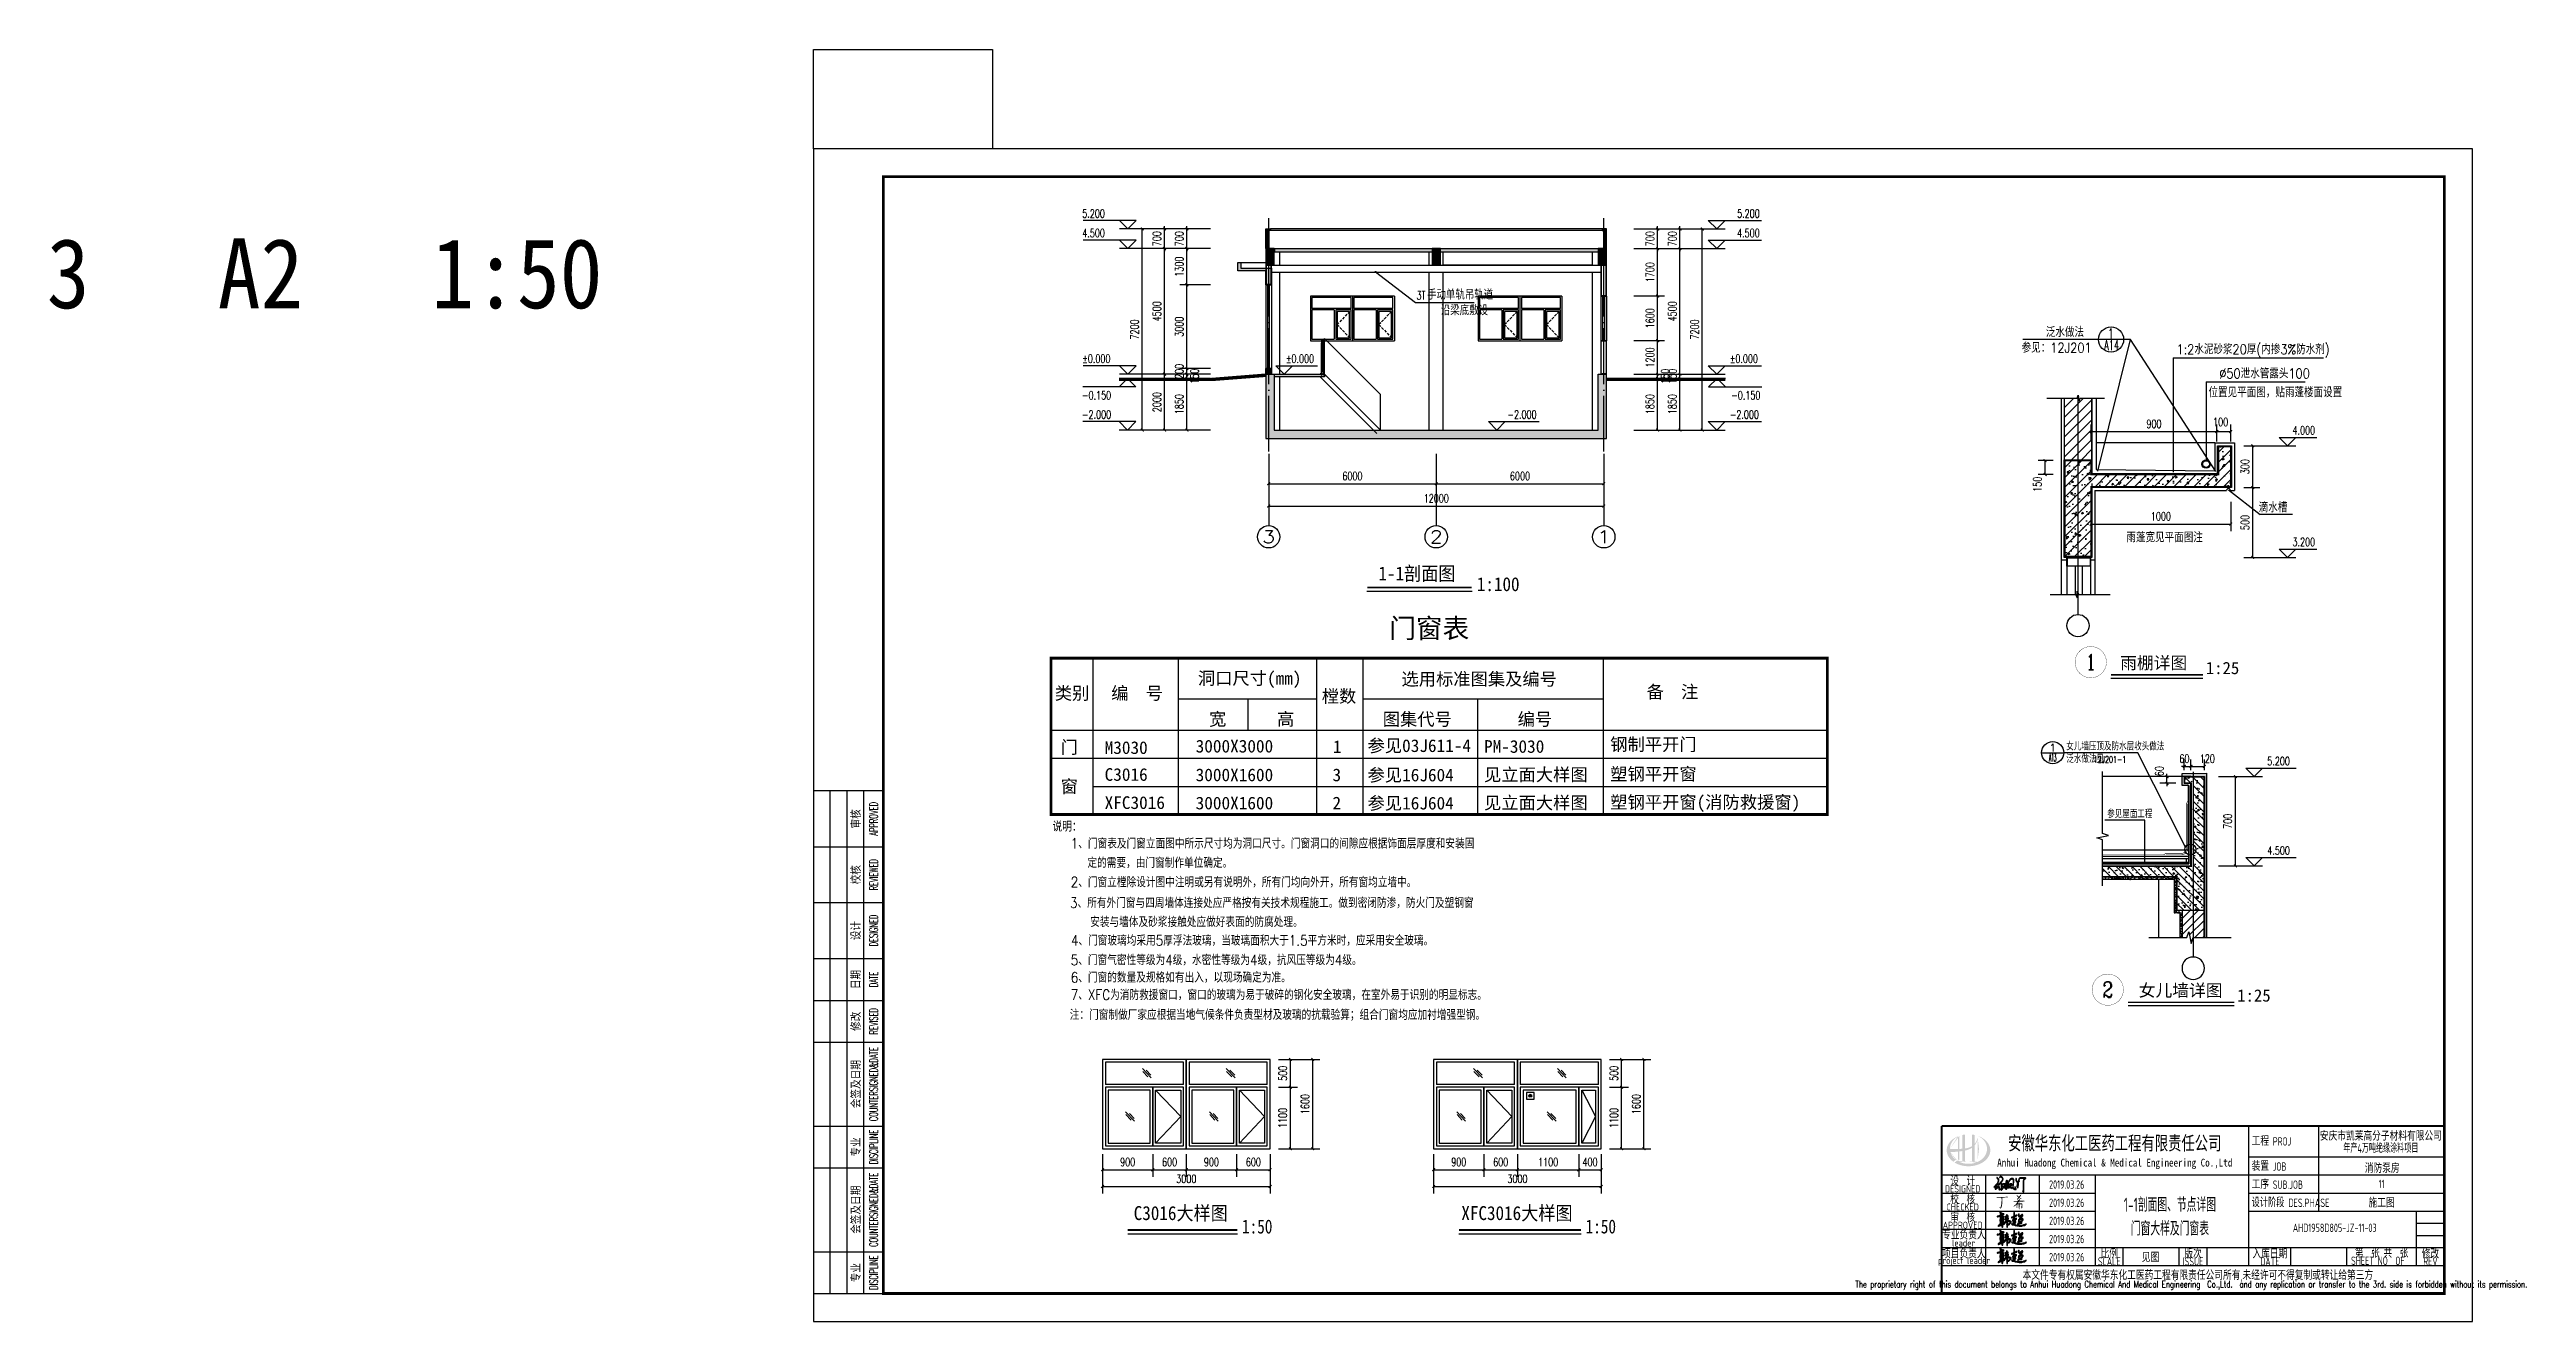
# Model space of a CAD drawing. Extents: x 5191187 to 5306989, y -468291 to -238224.
# Drawn here: x 5191187 to 5279884, y -468291 to -422737 of the extents above; entities that cross this region are included whole.
import ezdxf
from ezdxf.enums import TextEntityAlignment as Align

# ---------------------------------------------------------------- set-up
doc = ezdxf.new("R2010")
doc.units = 0
doc.header["$LTSCALE"] = 1000
doc.header["$MEASUREMENT"] = 0
doc.linetypes.add('DASH', pattern=[0.35, 0.25, -0.1])
doc.linetypes.add('DOTE', pattern=[2.42, 2, -0.2, 0.02, -0.2])
doc.layers.get('0').update_dxf_attribs({"linetype": 'CONTINUOUS'})
doc.layers.get('Defpoints').update_dxf_attribs({"linetype": 'CONTINUOUS'})
doc.layers.add('_0', color=7, linetype='CONTINUOUS', lineweight=25)
for name, color, linetype in [('AXIS', 3, 'CONTINUOUS'), ('AXIS_TEXT', 7, 'CONTINUOUS'), ('COLUMN', 9, 'CONTINUOUS'), ('CURTWALL', 4, 'CONTINUOUS'), ('DIM', 7, 'CONTINUOUS'), ('DIM_ELEV', 3, 'CONTINUOUS'), ('DIM_IDEN', 3, 'CONTINUOUS'), ('DIM_LEAD', 3, 'CONTINUOUS'), ('DIM_SYMB', 3, 'CONTINUOUS'), ('DOTE', 252, 'CONTINUOUS'), ('DYTC', 42, 'CONTINUOUS'), ('HATCH', 8, 'CONTINUOUS'), ('PUB_DIM', 3, 'CONTINUOUS'), ('PUB_HATCH', 8, 'CONTINUOUS'), ('PUB_TEXT', 7, 'CONTINUOUS'), ('PUB_TITLE', 4, 'CONTINUOUS'), ('PUB_WALL', 9, 'CONTINUOUS'), ('S-COLU_DIM', 3, 'CONTINUOUS'), ('S_SURFACE', 6, 'CONTINUOUS'), ('STAIR', 5, 'CONTINUOUS'), ('WALL', 2, 'CONTINUOUS'), ('WINDOW', 4, 'CONTINUOUS'), ('保温层', 84, 'CONTINUOUS'), ('图名', 15, 'CONTINUOUS'), ('填充', 251, 'CONTINUOUS'), ('大样', 13, 'CONTINUOUS'), ('文字', 11, 'CONTINUOUS'), ('粉刷层', 140, 'CONTINUOUS'), ('防水', 3, 'CONTINUOUS')]:
    doc.layers.add(name, color=color, linetype=linetype)
doc.styles.add('-宋体', font='', dxfattribs={"width": 0.8})
doc.styles.add('_TCH_AXIS', font='COMPLEX', dxfattribs={"bigfont": 'GBCBIG'})
doc.styles.add('_TCH_DIM', font='SIMPLEX', dxfattribs={"bigfont": 'GBCBIG'})
doc.styles.add('_TCH_DIM_T3', font='SIMPLEX', dxfattribs={"width": 0.705882, "bigfont": 'GBCBIG'})
doc.styles.add('_TCH_LABEL', font='COMPLEX', dxfattribs={"bigfont": 'GBCBIG'})
doc.styles.add('AHD', font='sceie.shx', dxfattribs={"width": 0.7, "bigfont": 'sceic.shx'})
doc.styles.add('COMP', font='COMPLEX', dxfattribs={"bigfont": 'hztxt'})
doc.styles.add('COMPLEX', font='COMPLEX')
doc.styles.add('ECEC_TK', font='txt_l.shx', dxfattribs={"bigfont": 'hztxt_l.shx'})
doc.styles.add('ECEC_TQ', font='txt_l.shx', dxfattribs={"bigfont": 'hztxt_l.shx'})
doc.styles.add('HZ1', font='txt.shx', dxfattribs={"bigfont": 'hzdx.shx'})
doc.styles.add('sceie', font='sceie.shx', dxfattribs={"bigfont": 'sceic.shx'})
doc.styles.add('宋体', font='', dxfattribs={"width": 0.7})
doc.styles.get('-宋体').set_extended_font_data('SimSun')
doc.styles.get('宋体').set_extended_font_data('SimSun')
doc.dimstyles.new('_TCH_ARCH&&100', dxfattribs={"dimtxt": 297.5, "dimasz": 100, "dimexe": 250, "dimexo": 300, "dimgap": 126.25, "dimtad": 1, "dimdec": 0, "dimzin": 0, "dimdsep": 46, "dimtxsty": '_TCH_DIM_T3', "dimblk": 'ARCHTICK', "dimcen": 0.09, "dimclrt": 7, "dimazin": 2, "dimtfac": 1, "dimtdec": 0, "dimtix": 1, "dimtmove": 2, "dimatfit": 3, "dimfxl": 0, "dimtolj": 1, "dimtzin": 0, "dimarcsym": 0})

msp = doc.modelspace()

# ---------------------------------------------------------------- texts
at = {"color": 4, "style": 'HZ1', "width": 0.85}
for s, p in [('说明：', (5227105.4, -450746.7)), ('1、门窗表及门窗立面图中所示尺寸均为洞口尺寸。门窗洞口的间隙应根据饰面层厚度和安装固', (5227755, -451356.5, -11948.3)), ('2、门窗立樘除设计图中注明或另有说明外，所有门均向外开，所有窗均立墙中。', (5227755, -452739.6, -11948.3)), ('定的需要，由门窗制作单位确定。', (5228353.2, -452046.1, -11948.3)), ('3、所有外门窗与四周墙体连接处应严格按有关技术规程施工。做到密闭防渗，防火门及塑钢窗', (5227727.6, -453482)), ('安装与墙体及砂浆接触处应做好表面的防腐处理。', (5228451.9, -454166.2)), ('4、门窗玻璃均采用5厚浮法玻璃，当玻璃面积大于1.5平方米时，应采用安全玻璃。', (5227761.1, -454829.2, -23896.7)), ('5、门窗气密性等级为4级，水密性等级为4级，抗风压等级为4级。', (5227755, -455529.6, -11948.3)), ('6、门窗的数量及规格如有出入，以现场确定为准。', (5227755, -456153.2, -11948.3)), ('7、XFC为消防救援窗口，窗口的玻璃为易于破碎的钢化安全玻璃，在室外易于识别的明显标志。', (5227755, -456776.7, -11948.3)), ('注：门窗制做厂家应根据当地气候条件负责型材及玻璃的抗载验算；组合门窗均应加衬增强型钢。', (5227720, -457489.7, -23896.7))]:
    msp.add_text(s, height=370, dxfattribs=at).set_placement(p)
for s, height, style, width, p in [('安徽华东化工医药工程有限责任公司', 500, '宋体', 0.7, (5265140.8, -461890.7)), ('安庆市凯莱高分子材料有限公司', 300, 'sceie', 0.8, (5274669.6, -461620.6)), ('年产4万吨绝缘涂料项目', 300, 'sceie', 0.65, (5274669.6, -462055.6)), ('Anhui Huadong Chemical & Medical Engineering Co.,Ltd', 280, '宋体', 0.85, (5265140.8, -462640.7)), ('消防泵房', 300, 'sceie', 0.8, (5274717.4, -462776.7)), ('DESIGNED', 250, 'AHD', 0.8, (5259695.9, -463540.7)), ('DESIGNED', 250, 'AHD', 0.8, (5259695.9, -463540.7)), ('校  核', 300, 'AHD', 0.8, (5259695.9, -463890.7)), ('校  核', 300, 'AHD', 0.8, (5259695.9, -463890.7)), ('设  计', 300, 'AHD', 0.8, (5259695.9, -463240.7)), ('设  计', 300, 'AHD', 0.8, (5259695.9, -463240.7)), ('2019.03.26', 300, 'AHD', 0.8, (5263420.7, -463387.4)), ('1-1剖面图、节点详图', 500, 'AHD', 0.7, (5267114.8, -464083.1)), ('施工图', 300, 'sceie', 0.8, (5274695.9, -464015.7)), ('11', 300, 'sceie', 0.8, (5274695.9, -463365.7)), ('APPROVED', 250, 'AHD', 0.8, (5259695.9, -464840.7)), ('APPROVED', 250, 'AHD', 0.8, (5259695.9, -464840.7)), ('CHECKED', 250, 'AHD', 0.8, (5259695.9, -464190.7)), ('CHECKED', 250, 'AHD', 0.8, (5259695.9, -464190.7)), ('审  核', 300, 'AHD', 0.8, (5259695.9, -464540.7)), ('审  核', 300, 'AHD', 0.8, (5259695.9, -464540.7)), ('2019.03.26', 300, 'AHD', 0.8, (5263420.7, -464037.4)), ('2019.03.26', 300, 'AHD', 0.8, (5263420.7, -464687.4)), ('门窗大样及门窗表', 500, 'AHD', 0.7, (5267114.8, -464936.3)), ('专业负责人', 300, 'AHD', 0.8, (5259738.9, -465160.7)), ('leader', 250, 'AHD', 0.8, (5259725.9, -465480.7)), ('2019.03.26', 300, 'AHD', 0.8, (5263420.7, -465337.4)), ('第  张 共  张', 300, 'sceie', 0.8, (5274695.9, -465815.7)), ('project leader', 250, 'AHD', 0.8, (5259745.9, -466140.7)), ('项目负责人', 300, 'AHD', 0.8, (5259735.9, -465840.7)), ('2019.03.26', 300, 'AHD', 0.8, (5263420.7, -465987.4)), ('本文件专有权属安徽华东化工医药工程有限责任公司所有,未经许可不得复制或转让给第三方', 300, 'sceie', 0.8, (5268117, -466639.7)), ('SCALE', 300, 'sceie', 0.8, (5264945.9, -466140.7)), ('比例', 300, 'sceie', 0.8, (5264945.9, -465840.7)), ('见图', 300, 'sceie', 0.8, (5266421.8, -465977.7)), ('ISSUE', 300, 'sceie', 0.8, (5267945.9, -466140.7)), ('版次', 300, 'sceie', 0.8, (5267945.9, -465840.7)), ('入库日期', 300, 'sceie', 0.8, (5270695.9, -465840.7)), ('DATE', 300, 'sceie', 0.8, (5270695.9, -466140.7)), ('SHEET NO  OF  ', 300, 'sceie', 0.8, (5274695.9, -466115.7)), ('REV', 300, 'sceie', 0.8, (5276445.9, -466140.7)), ('修改', 300, 'sceie', 0.8, (5276445.9, -465840.7)), ('The proprietary right of this document belongs to Anhui Huadong Chemical And Medical Engineering  Co.,Ltd.  and any replication or transfer to the 3rd. side is forbidden without its permission. ', 250, 'ECEC_TQ', 0.72, (5267945.9, -466990.7))]:
    msp.add_text(s, height=height, dxfattribs=dict(style=style, width=width)).set_placement(p, align=Align.MIDDLE)
at = {"style": 'sceie'}
for s, width, p in [('工程 PROJ', 0.8, (5270042.8, -461990.7)), ('装置 JOB', 0.8, (5270042.8, -462890.7)), ('设计阶段 DES.PHASE', 0.75, (5270042.8, -464190.7)), ('工序 SUB.JOB', 0.8, (5270042.8, -463540.7))]:
    msp.add_text(s, height=300, dxfattribs=dict(at, width=width)).set_placement(p)
at = {"style": 'sceie', "width": 0.8}
msp.add_attdef('AHD1958D805-JZ-11-03', text='200320-02-040', height=300, dxfattribs=at).set_placement((5273016.7, -464937), align=Align.MIDDLE)
at = {"layer": 'PUB_TEXT', "style": '_TCH_DIM', "width": 0.705882}
for s, height, p in [('5.200', 297.5, (5228169, -428759.4)), ('4.500', 297.5, (5228169, -429459.4)), ('5.200', 297.5, (5251616.8, -428759.4)), ('4.500', 297.5, (5251616.8, -429459.4)), ('3T', 297.5, (5240137.5, -431690.2)), ('%%P0.000', 297.5, (5228169, -433959.4)), ('%%P0.000', 297.5, (5235460.5, -433959.4)), ('%%P0.000', 297.5, (5251356.8, -433959.4)), ('-0.150', 297.5, (5228157.6, -435269.4)), ('-0.150', 297.5, (5251408.2, -435269.4)), ('-2.000', 297.5, (5228157.6, -435959.4)), ('-2.000', 297.5, (5243393.9, -435959.4)), ('-2.000', 297.5, (5251356.8, -435959.4)), ('4.000', 297.5, (5271504.2, -436521.7)), ('3.200', 297.5, (5271504.2, -440521.3)), ('12J201-1', 238, (5264387.9, -448283.6)), ('5.200', 297.5, (5270603.7, -448372.2)), ('4.500', 297.5, (5270603.7, -451572.2))]:
    msp.add_text(s, height=height, dxfattribs=at).set_placement(p)
at = {"layer": 'PUB_TEXT'}
for s, height, style, p in [('手动单轨吊轨道', 337.59, '_TCH_DIM', (5240517.5, -431690.2)), ('沿梁底敷设', 337.59, '_TCH_DIM', (5241008.9, -432250.2)), ('雨棚详图', 440, '-宋体', (5265335.1, -444924.1)), ('1:25', 440, '-宋体', (5268402.2, -445107.1)), ('女儿墙压顶及防水层收头做法', 270.071, '_TCH_DIM', (5263404.9, -447835.6)), ('泛水做法见', 270.07, '_TCH_DIM', (5263404.9, -448283.6)), ('参见屋面工程', 270.07, '_TCH_DIM', (5264867.9, -450258.2)), ('女儿墙详图', 440, '-宋体', (5265999.9, -456653)), ('1:25', 440, '-宋体', (5269525.9, -456836))]:
    msp.add_text(s, height=height, dxfattribs=dict(at, style=style)).set_placement(p)
at = {"layer": 'PUB_TEXT', "linetype": 'Continuous', "style": '-宋体'}
for s, height, p in [('门窗表', 700, (5239160.6, -443813.5)), ('洞口尺寸(mm)', 453.6, (5232306.4, -445480.6)), ('选用标准图集及编号', 453.6, (5239598.9, -445509.5)), ('类别', 453.6, (5227184.6, -446015.9)), ('编  号', 453.6, (5229204.8, -446015.9)), ('樘数', 453.6, (5236743.5, -446123.1)), ('备  注', 453.6, (5248376.9, -445967.8)), ('宽', 453.6, (5232708.1, -446944.8)), ('高', 453.6, (5235144.8, -446944.8)), ('图集代号', 453.6, (5238927, -446948.5)), ('编号', 453.6, (5243758, -446948.5)), ('门', 453.6, (5227392.9, -447950.1)), ('1', 453.6, (5237147.9, -447933.6)), ('3', 453.6, (5237128.1, -448941.6)), ('窗', 453.6, (5227392.9, -449356.4)), ('2', 453.6, (5237128.1, -449949.6))]:
    msp.add_text(s, height=height, dxfattribs=at).set_placement(p)
at = {"layer": 'PUB_TEXT', "style": '_TCH_LABEL', "width": 1.555556}
msp.add_text('1', height=559.1, dxfattribs=at).set_placement((5264095.1, -444957.7), (5264467.9, -444957.7), align=Align.FIT)
at = {"layer": 'PUB_TEXT', "color": 4, "linetype": 'Continuous', "style": '-宋体'}
for s, p in [('M3030', (5228968.6, -447965.8)), ('3000X3000', (5232228, -447913.4)), ('C3016', (5228968.6, -448928.2)), ('3000X1600', (5232228, -448942)), ('XFC3016', (5228968.6, -449936.2)), ('3000X1600', (5232228, -449950))]:
    msp.add_text(s, height=453.6, dxfattribs=at).set_placement(p)
at = {"layer": 'PUB_TEXT', "color": 6, "linetype": 'Continuous', "style": '-宋体'}
for s, p in [('参见03J611-4', (5238383.3, -447895.4)), ('PM-3030', (5242553.6, -447924.3)), ('钢制平开门', (5247073.9, -447850.3)), ('参见16J604', (5238383.3, -448946.4)), ('见立面大样图', (5242553.6, -448932.3)), ('塑钢平开窗', (5247073.9, -448912)), ('参见16J604', (5238383.3, -449954.4)), ('见立面大样图', (5242553.6, -449940.3)), ('塑钢平开窗(消防救援窗)', (5247073.9, -449920))]:
    msp.add_text(s, height=453.6, dxfattribs=at).set_placement(p)
at = {"layer": 'PUB_TEXT', "style": '_TCH_LABEL'}
msp.add_text('2', height=559.1, dxfattribs=at).set_placement((5264704.9, -456686.6), (5265077.6, -456686.6), align=Align.FIT)
at = {"layer": '图名', "style": '宋体'}
for s, height, width, p in [('3   A2   1:50', 2500, 0.9, (5191088.6, -432003.3)), ('1-1剖面图', 500, 0.9, (5238773.1, -441752.7)), ('1:100', 500, 0.9, (5242296.3, -442135.1)), ('C3016大样图', 500, 0.9, (5230009.9, -464658.7)), ('1:50', 500, 0.8, (5233888.5, -465139.6)), ('XFC3016大样图', 500, 0.9, (5241741.7, -464658.7)), ('1:50', 500, 0.8, (5246192.4, -465139.6))]:
    msp.add_text(s, height=height, dxfattribs=dict(at, width=width)).set_placement(p)
at = {"layer": '文字', "style": 'HZ1', "width": 0.85}
for s, p in [('泛水做法', (5262673.5, -433033.2)), ('参见：12J201', (5261806.3, -433593.8)), ('1:2水泥砂浆20厚(内掺3%防水剂)', (5267352.7, -433648.3)), ('%%C50泄水管露头100', (5268885.1, -434514)), ('位置见平面图，贴雨蓬楼面设置', (5268496.2, -435188.5)), ('滴水槽', (5270294.6, -439311.9)), ('雨蓬宽见平面图注', (5265558.3, -440383.2))]:
    msp.add_text(s, height=350, dxfattribs=at).set_placement(p)
at = {"layer": '文字', "style": 'HZ1'}
for s, width, p in [('1', 0.85, (5265000.1, -432907.6)), ('A14', 0.6, (5265030.1, -433323.7))]:
    msp.add_text(s, height=350, dxfattribs=dict(at, width=width)).set_placement(p, align=Align.MIDDLE_CENTER)

# ---------------------------------------------------------------- blocks, each defined once
blk = doc.blocks.new('_ArchTick')
at = {"color": 0, "linetype": 'ByBlock', "const_width": 0.4}
blk.add_lwpolyline([(-0.5, -0.5), (0.5, 0.5)], dxfattribs=at)
blk = doc.blocks.new('*D43')
at = {"layer": 'Defpoints', "color": 0}
for p in [(5247051, -458904), (5248280, -458904), (5247051, -462104)]:
    blk.add_point(p, dxfattribs=at)
at = {"layer": 'PUB_DIM', "color": 0, "lineweight": -2}
for p, q in [((5247351, -458904), (5248530, -458904)), ((5248280, -462104), (5248280, -458904)), ((5247351, -462104), (5248530, -462104))]:
    blk.add_line(p, q, dxfattribs=at)
at = {"layer": 'PUB_DIM', "color": 0, "lineweight": -2, "xscale": 100, "yscale": 100, "zscale": 100}
for p, rotation in [((5248280, -458904), 90), ((5248280, -462104), 270)]:
    blk.add_blockref('_ArchTick', p, dxfattribs=dict(at, rotation=rotation))
at = {"layer": 'PUB_DIM', "color": 7, "insert": (5248005, -460504), "char_height": 297.5, "attachment_point": 5, "rotation": 90, "style": '_TCH_DIM_T3'}
blk.add_mtext('\\A1;1600', dxfattribs=at)
blk = doc.blocks.new('*D44')
at = {"layer": 'Defpoints', "color": 0}
for p in [(5246751, -458904), (5247480, -458904), (5246751, -459904)]:
    blk.add_point(p, dxfattribs=at)
at = {"layer": 'PUB_DIM', "color": 0, "lineweight": -2}
for p, q in [((5247051, -458904), (5247730, -458904)), ((5247480, -459904), (5247480, -458904)), ((5247051, -459904), (5247730, -459904))]:
    blk.add_line(p, q, dxfattribs=at)
at = {"layer": 'PUB_DIM', "color": 0, "lineweight": -2, "xscale": 100, "yscale": 100, "zscale": 100}
for p, rotation in [((5247480, -458904), 90), ((5247480, -459904), 270)]:
    blk.add_blockref('_ArchTick', p, dxfattribs=dict(at, rotation=rotation))
at = {"layer": 'PUB_DIM', "color": 7, "insert": (5247205, -459404), "char_height": 297.5, "attachment_point": 5, "rotation": 90, "style": '_TCH_DIM_T3'}
blk.add_mtext('\\A1;500', dxfattribs=at)
blk = doc.blocks.new('*D45')
at = {"layer": 'Defpoints', "color": 0}
for p in [(5246751, -459904), (5247480, -459904), (5246751, -462104)]:
    blk.add_point(p, dxfattribs=at)
at = {"layer": 'PUB_DIM', "color": 0, "lineweight": -2}
for p, q in [((5247051, -459904), (5247730, -459904)), ((5247480, -462104), (5247480, -459904)), ((5247051, -462104), (5247730, -462104))]:
    blk.add_line(p, q, dxfattribs=at)
at = {"layer": 'PUB_DIM', "color": 0, "lineweight": -2, "xscale": 100, "yscale": 100, "zscale": 100}
for p, rotation in [((5247480, -459904), 90), ((5247480, -462104), 270)]:
    blk.add_blockref('_ArchTick', p, dxfattribs=dict(at, rotation=rotation))
at = {"layer": 'PUB_DIM', "color": 7, "insert": (5247205, -461004), "char_height": 297.5, "attachment_point": 5, "rotation": 90, "style": '_TCH_DIM_T3'}
blk.add_mtext('\\A1;1100', dxfattribs=at)
blk = doc.blocks.new('*D46')
at = {"layer": 'Defpoints', "color": 0}
for p in [(5240751, -462004), (5242551, -462004), (5242551, -462857)]:
    blk.add_point(p, dxfattribs=at)
at = {"layer": 'PUB_DIM', "color": 0, "lineweight": -2}
for p, q in [((5240751, -462304), (5240751, -463107)), ((5240751, -462857), (5242551, -462857)), ((5242551, -462304), (5242551, -463107))]:
    blk.add_line(p, q, dxfattribs=at)
at = {"layer": 'PUB_DIM', "color": 0, "lineweight": -2, "xscale": 100, "yscale": 100, "zscale": 100, "rotation": 180}
blk.add_blockref('_ArchTick', (5240751, -462857), dxfattribs=at)
at = {"layer": 'PUB_DIM', "color": 0, "lineweight": -2, "xscale": 100, "yscale": 100, "zscale": 100}
blk.add_blockref('_ArchTick', (5242551, -462857), dxfattribs=at)
at = {"layer": 'PUB_DIM', "color": 7, "insert": (5241651, -462582), "char_height": 297.5, "attachment_point": 5, "style": '_TCH_DIM_T3'}
blk.add_mtext('\\A1;900', dxfattribs=at)
blk = doc.blocks.new('*D47')
at = {"layer": 'Defpoints', "color": 0}
for p in [(5242551, -462004), (5243751, -462004), (5243751, -462857)]:
    blk.add_point(p, dxfattribs=at)
at = {"layer": 'PUB_DIM', "color": 0, "lineweight": -2}
for p, q in [((5242551, -462304), (5242551, -463107)), ((5242551, -462857), (5243751, -462857)), ((5243751, -462304), (5243751, -463107))]:
    blk.add_line(p, q, dxfattribs=at)
at = {"layer": 'PUB_DIM', "color": 0, "lineweight": -2, "xscale": 100, "yscale": 100, "zscale": 100, "rotation": 180}
blk.add_blockref('_ArchTick', (5242551, -462857), dxfattribs=at)
at = {"layer": 'PUB_DIM', "color": 0, "lineweight": -2, "xscale": 100, "yscale": 100, "zscale": 100}
blk.add_blockref('_ArchTick', (5243751, -462857), dxfattribs=at)
at = {"layer": 'PUB_DIM', "color": 7, "insert": (5243151, -462582), "char_height": 297.5, "attachment_point": 5, "style": '_TCH_DIM_T3'}
blk.add_mtext('\\A1;600', dxfattribs=at)
blk = doc.blocks.new('*D48')
at = {"layer": 'Defpoints', "color": 0}
for p in [(5243751, -462004), (5245951, -462004), (5245951, -462857)]:
    blk.add_point(p, dxfattribs=at)
at = {"layer": 'PUB_DIM', "color": 0, "lineweight": -2}
for p, q in [((5243751, -462304), (5243751, -463107)), ((5243751, -462857), (5245951, -462857)), ((5245951, -462304), (5245951, -463107))]:
    blk.add_line(p, q, dxfattribs=at)
at = {"layer": 'PUB_DIM', "color": 0, "lineweight": -2, "xscale": 100, "yscale": 100, "zscale": 100, "rotation": 180}
blk.add_blockref('_ArchTick', (5243751, -462857), dxfattribs=at)
at = {"layer": 'PUB_DIM', "color": 0, "lineweight": -2, "xscale": 100, "yscale": 100, "zscale": 100}
blk.add_blockref('_ArchTick', (5245951, -462857), dxfattribs=at)
at = {"layer": 'PUB_DIM', "color": 7, "insert": (5244851, -462582), "char_height": 297.5, "attachment_point": 5, "style": '_TCH_DIM_T3'}
blk.add_mtext('\\A1;1100', dxfattribs=at)
blk = doc.blocks.new('*D49')
at = {"layer": 'Defpoints', "color": 0}
for p in [(5245951, -462004), (5246751, -462004), (5246751, -462857)]:
    blk.add_point(p, dxfattribs=at)
at = {"layer": 'PUB_DIM', "color": 0, "lineweight": -2}
for p, q in [((5245951, -462304), (5245951, -463107)), ((5245951, -462857), (5246751, -462857)), ((5246751, -462304), (5246751, -463107))]:
    blk.add_line(p, q, dxfattribs=at)
at = {"layer": 'PUB_DIM', "color": 0, "lineweight": -2, "xscale": 100, "yscale": 100, "zscale": 100, "rotation": 180}
blk.add_blockref('_ArchTick', (5245951, -462857), dxfattribs=at)
at = {"layer": 'PUB_DIM', "color": 0, "lineweight": -2, "xscale": 100, "yscale": 100, "zscale": 100}
blk.add_blockref('_ArchTick', (5246751, -462857), dxfattribs=at)
at = {"layer": 'PUB_DIM', "color": 7, "insert": (5246351, -462582), "char_height": 297.5, "attachment_point": 5, "style": '_TCH_DIM_T3'}
blk.add_mtext('\\A1;400', dxfattribs=at)
blk = doc.blocks.new('*D50')
at = {"layer": 'Defpoints', "color": 0}
for p in [(5240751, -462254), (5246751, -462254), (5246751, -463457)]:
    blk.add_point(p, dxfattribs=at)
at = {"layer": 'PUB_DIM', "color": 0, "lineweight": -2}
for p, q in [((5240751, -462554), (5240751, -463707)), ((5246751, -462554), (5246751, -463707)), ((5240751, -463457), (5246751, -463457))]:
    blk.add_line(p, q, dxfattribs=at)
at = {"layer": 'PUB_DIM', "color": 0, "lineweight": -2, "xscale": 100, "yscale": 100, "zscale": 100, "rotation": 180}
blk.add_blockref('_ArchTick', (5240751, -463457), dxfattribs=at)
at = {"layer": 'PUB_DIM', "color": 0, "lineweight": -2, "xscale": 100, "yscale": 100, "zscale": 100}
blk.add_blockref('_ArchTick', (5246751, -463457), dxfattribs=at)
at = {"layer": 'PUB_DIM', "color": 7, "insert": (5243751, -463182), "char_height": 297.5, "attachment_point": 5, "style": '_TCH_DIM_T3'}
blk.add_mtext('\\A1;3000', dxfattribs=at)
blk = doc.blocks.new('*D51')
at = {"layer": 'Defpoints', "color": 0}
for p in [(5228894, -462004), (5230694, -462004), (5230694, -462857)]:
    blk.add_point(p, dxfattribs=at)
at = {"layer": 'PUB_DIM', "color": 0, "lineweight": -2}
for p, q in [((5228894, -462304), (5228894, -463107)), ((5228894, -462857), (5230694, -462857)), ((5230694, -462304), (5230694, -463107))]:
    blk.add_line(p, q, dxfattribs=at)
at = {"layer": 'PUB_DIM', "color": 0, "lineweight": -2, "xscale": 100, "yscale": 100, "zscale": 100, "rotation": 180}
blk.add_blockref('_ArchTick', (5228894, -462857), dxfattribs=at)
at = {"layer": 'PUB_DIM', "color": 0, "lineweight": -2, "xscale": 100, "yscale": 100, "zscale": 100}
blk.add_blockref('_ArchTick', (5230694, -462857), dxfattribs=at)
at = {"layer": 'PUB_DIM', "color": 7, "insert": (5229794, -462582), "char_height": 297.5, "attachment_point": 5, "style": '_TCH_DIM_T3'}
blk.add_mtext('\\A1;900', dxfattribs=at)
blk = doc.blocks.new('*D52')
at = {"layer": 'Defpoints', "color": 0}
for p in [(5230694, -462004), (5231894, -462004), (5231894, -462857)]:
    blk.add_point(p, dxfattribs=at)
at = {"layer": 'PUB_DIM', "color": 0, "lineweight": -2}
for p, q in [((5230694, -462304), (5230694, -463107)), ((5230694, -462857), (5231894, -462857)), ((5231894, -462304), (5231894, -463107))]:
    blk.add_line(p, q, dxfattribs=at)
at = {"layer": 'PUB_DIM', "color": 0, "lineweight": -2, "xscale": 100, "yscale": 100, "zscale": 100, "rotation": 180}
blk.add_blockref('_ArchTick', (5230694, -462857), dxfattribs=at)
at = {"layer": 'PUB_DIM', "color": 0, "lineweight": -2, "xscale": 100, "yscale": 100, "zscale": 100}
blk.add_blockref('_ArchTick', (5231894, -462857), dxfattribs=at)
at = {"layer": 'PUB_DIM', "color": 7, "insert": (5231294, -462582), "char_height": 297.5, "attachment_point": 5, "style": '_TCH_DIM_T3'}
blk.add_mtext('\\A1;600', dxfattribs=at)
blk = doc.blocks.new('*D53')
at = {"layer": 'Defpoints', "color": 0}
for p in [(5231894, -462004), (5233694, -462004), (5233694, -462857)]:
    blk.add_point(p, dxfattribs=at)
at = {"layer": 'PUB_DIM', "color": 0, "lineweight": -2}
for p, q in [((5231894, -462304), (5231894, -463107)), ((5231894, -462857), (5233694, -462857)), ((5233694, -462304), (5233694, -463107))]:
    blk.add_line(p, q, dxfattribs=at)
at = {"layer": 'PUB_DIM', "color": 0, "lineweight": -2, "xscale": 100, "yscale": 100, "zscale": 100, "rotation": 180}
blk.add_blockref('_ArchTick', (5231894, -462857), dxfattribs=at)
at = {"layer": 'PUB_DIM', "color": 0, "lineweight": -2, "xscale": 100, "yscale": 100, "zscale": 100}
blk.add_blockref('_ArchTick', (5233694, -462857), dxfattribs=at)
at = {"layer": 'PUB_DIM', "color": 7, "insert": (5232794, -462582), "char_height": 297.5, "attachment_point": 5, "style": '_TCH_DIM_T3'}
blk.add_mtext('\\A1;900', dxfattribs=at)
blk = doc.blocks.new('*D54')
at = {"layer": 'Defpoints', "color": 0}
for p in [(5233694, -462004), (5234894, -462004), (5234894, -462857)]:
    blk.add_point(p, dxfattribs=at)
at = {"layer": 'PUB_DIM', "color": 0, "lineweight": -2}
for p, q in [((5233694, -462304), (5233694, -463107)), ((5233694, -462857), (5234894, -462857)), ((5234894, -462304), (5234894, -463107))]:
    blk.add_line(p, q, dxfattribs=at)
at = {"layer": 'PUB_DIM', "color": 0, "lineweight": -2, "xscale": 100, "yscale": 100, "zscale": 100, "rotation": 180}
blk.add_blockref('_ArchTick', (5233694, -462857), dxfattribs=at)
at = {"layer": 'PUB_DIM', "color": 0, "lineweight": -2, "xscale": 100, "yscale": 100, "zscale": 100}
blk.add_blockref('_ArchTick', (5234894, -462857), dxfattribs=at)
at = {"layer": 'PUB_DIM', "color": 7, "insert": (5234294, -462582), "char_height": 297.5, "attachment_point": 5, "style": '_TCH_DIM_T3'}
blk.add_mtext('\\A1;600', dxfattribs=at)
blk = doc.blocks.new('*D55')
at = {"layer": 'Defpoints', "color": 0}
for p in [(5235194, -458904), (5236423, -458904), (5235194, -462104)]:
    blk.add_point(p, dxfattribs=at)
at = {"layer": 'PUB_DIM', "color": 0, "lineweight": -2}
for p, q in [((5235494, -458904), (5236673, -458904)), ((5236423, -462104), (5236423, -458904)), ((5235494, -462104), (5236673, -462104))]:
    blk.add_line(p, q, dxfattribs=at)
at = {"layer": 'PUB_DIM', "color": 0, "lineweight": -2, "xscale": 100, "yscale": 100, "zscale": 100}
for p, rotation in [((5236423, -458904), 90), ((5236423, -462104), 270)]:
    blk.add_blockref('_ArchTick', p, dxfattribs=dict(at, rotation=rotation))
at = {"layer": 'PUB_DIM', "color": 7, "insert": (5236148, -460504), "char_height": 297.5, "attachment_point": 5, "rotation": 90, "style": '_TCH_DIM_T3'}
blk.add_mtext('\\A1;1600', dxfattribs=at)
blk = doc.blocks.new('*D56')
at = {"layer": 'Defpoints', "color": 0}
for p in [(5234894, -458904), (5235623, -458904), (5234894, -459904)]:
    blk.add_point(p, dxfattribs=at)
at = {"layer": 'PUB_DIM', "color": 0, "lineweight": -2}
for p, q in [((5235194, -458904), (5235873, -458904)), ((5235623, -459904), (5235623, -458904)), ((5235194, -459904), (5235873, -459904))]:
    blk.add_line(p, q, dxfattribs=at)
at = {"layer": 'PUB_DIM', "color": 0, "lineweight": -2, "xscale": 100, "yscale": 100, "zscale": 100}
for p, rotation in [((5235623, -458904), 90), ((5235623, -459904), 270)]:
    blk.add_blockref('_ArchTick', p, dxfattribs=dict(at, rotation=rotation))
at = {"layer": 'PUB_DIM', "color": 7, "insert": (5235348, -459404), "char_height": 297.5, "attachment_point": 5, "rotation": 90, "style": '_TCH_DIM_T3'}
blk.add_mtext('\\A1;500', dxfattribs=at)
blk = doc.blocks.new('*D57')
at = {"layer": 'Defpoints', "color": 0}
for p in [(5234894, -459904), (5235623, -459904), (5234894, -462104)]:
    blk.add_point(p, dxfattribs=at)
at = {"layer": 'PUB_DIM', "color": 0, "lineweight": -2}
for p, q in [((5235194, -459904), (5235873, -459904)), ((5235623, -462104), (5235623, -459904)), ((5235194, -462104), (5235873, -462104))]:
    blk.add_line(p, q, dxfattribs=at)
at = {"layer": 'PUB_DIM', "color": 0, "lineweight": -2, "xscale": 100, "yscale": 100, "zscale": 100}
for p, rotation in [((5235623, -459904), 90), ((5235623, -462104), 270)]:
    blk.add_blockref('_ArchTick', p, dxfattribs=dict(at, rotation=rotation))
at = {"layer": 'PUB_DIM', "color": 7, "insert": (5235348, -461004), "char_height": 297.5, "attachment_point": 5, "rotation": 90, "style": '_TCH_DIM_T3'}
blk.add_mtext('\\A1;1100', dxfattribs=at)
blk = doc.blocks.new('*D58')
at = {"layer": 'Defpoints', "color": 0}
for p in [(5228894, -462254), (5234894, -462254), (5234894, -463457)]:
    blk.add_point(p, dxfattribs=at)
at = {"layer": 'PUB_DIM', "color": 0, "lineweight": -2}
for p, q in [((5228894, -462554), (5228894, -463707)), ((5234894, -462554), (5234894, -463707)), ((5228894, -463457), (5234894, -463457))]:
    blk.add_line(p, q, dxfattribs=at)
at = {"layer": 'PUB_DIM', "color": 0, "lineweight": -2, "xscale": 100, "yscale": 100, "zscale": 100, "rotation": 180}
blk.add_blockref('_ArchTick', (5228894, -463457), dxfattribs=at)
at = {"layer": 'PUB_DIM', "color": 0, "lineweight": -2, "xscale": 100, "yscale": 100, "zscale": 100}
blk.add_blockref('_ArchTick', (5234894, -463457), dxfattribs=at)
at = {"layer": 'PUB_DIM', "color": 7, "insert": (5231894, -463182), "char_height": 297.5, "attachment_point": 5, "style": '_TCH_DIM_T3'}
blk.add_mtext('\\A1;3000', dxfattribs=at)
blk = doc.blocks.new('*D59')
at = {"layer": 'Defpoints', "color": 0}
for p in [(5269460, -436927), (5270082, -436927), (5269460, -438427)]:
    blk.add_point(p, dxfattribs=at)
at = {"layer": 'PUB_DIM', "color": 0, "lineweight": -2}
for p, q in [((5269760, -436927), (5270332, -436927)), ((5270082, -438427), (5270082, -436927)), ((5269760, -438427), (5270332, -438427))]:
    blk.add_line(p, q, dxfattribs=at)
at = {"layer": 'PUB_DIM', "color": 0, "lineweight": -2, "xscale": 100, "yscale": 100, "zscale": 100}
for p, rotation in [((5270082, -436927), 90), ((5270082, -438427), 270)]:
    blk.add_blockref('_ArchTick', p, dxfattribs=dict(at, rotation=rotation))
at = {"layer": 'PUB_DIM', "color": 7, "insert": (5269807, -437677), "char_height": 297.5, "attachment_point": 5, "rotation": 90, "style": '_TCH_DIM_T3'}
blk.add_mtext('\\A1;300', dxfattribs=at)
blk = doc.blocks.new('*D60')
at = {"layer": 'Defpoints', "color": 0}
for p in [(5269460, -438427), (5270082, -438427), (5269460, -440926)]:
    blk.add_point(p, dxfattribs=at)
at = {"layer": 'PUB_DIM', "color": 0, "lineweight": -2}
for p, q in [((5269760, -438427), (5270332, -438427)), ((5270082, -440926), (5270082, -438427)), ((5269760, -440926), (5270332, -440926))]:
    blk.add_line(p, q, dxfattribs=at)
at = {"layer": 'PUB_DIM', "color": 0, "lineweight": -2, "xscale": 100, "yscale": 100, "zscale": 100}
for p, rotation in [((5270082, -438427), 90), ((5270082, -440926), 270)]:
    blk.add_blockref('_ArchTick', p, dxfattribs=dict(at, rotation=rotation))
at = {"layer": 'PUB_DIM', "color": 7, "insert": (5269807, -439676), "char_height": 297.5, "attachment_point": 5, "rotation": 90, "style": '_TCH_DIM_T3'}
blk.add_mtext('\\A1;500', dxfattribs=at)
blk = doc.blocks.new('*D61')
at = {"layer": 'Defpoints', "color": 0}
for p in [(5268794, -437078), (5269294, -436419), (5269294, -437078)]:
    blk.add_point(p, dxfattribs=at)
at = {"layer": 'PUB_DIM', "color": 0, "lineweight": -2}
for p, q in [((5268794, -436778), (5268794, -436169)), ((5269294, -436778), (5269294, -436169)), ((5268794, -436419), (5269294, -436419))]:
    blk.add_line(p, q, dxfattribs=at)
at = {"layer": 'PUB_DIM', "color": 0, "lineweight": -2, "xscale": 100, "yscale": 100, "zscale": 100, "rotation": 180}
blk.add_blockref('_ArchTick', (5268794, -436419), dxfattribs=at)
at = {"layer": 'PUB_DIM', "color": 0, "lineweight": -2, "xscale": 100, "yscale": 100, "zscale": 100}
blk.add_blockref('_ArchTick', (5269294, -436419), dxfattribs=at)
at = {"layer": 'PUB_DIM', "color": 7, "insert": (5268933, -436074), "char_height": 297.5, "attachment_point": 5, "style": '_TCH_DIM_T3'}
blk.add_mtext('\\A1;100', dxfattribs=at)
blk = doc.blocks.new('*D62')
at = {"layer": 'Defpoints', "color": 0}
for p in [(5264294, -437078), (5268794, -436419), (5268794, -437078)]:
    blk.add_point(p, dxfattribs=at)
at = {"layer": 'PUB_DIM', "color": 0, "lineweight": -2}
for p, q in [((5264294, -436778), (5264294, -436169)), ((5268794, -436778), (5268794, -436169)), ((5264294, -436419), (5268794, -436419))]:
    blk.add_line(p, q, dxfattribs=at)
at = {"layer": 'PUB_DIM', "color": 0, "lineweight": -2, "xscale": 100, "yscale": 100, "zscale": 100, "rotation": 180}
blk.add_blockref('_ArchTick', (5264294, -436419), dxfattribs=at)
at = {"layer": 'PUB_DIM', "color": 0, "lineweight": -2, "xscale": 100, "yscale": 100, "zscale": 100}
blk.add_blockref('_ArchTick', (5268794, -436419), dxfattribs=at)
at = {"layer": 'PUB_DIM', "color": 7, "insert": (5266544, -436144), "char_height": 297.5, "attachment_point": 5, "style": '_TCH_DIM_T3'}
blk.add_mtext('\\A1;900 ', dxfattribs=at)
blk = doc.blocks.new('*D63')
at = {"layer": 'Defpoints', "color": 0}
for p in [(5264294, -438639), (5269294, -438639), (5269294, -439731)]:
    blk.add_point(p, dxfattribs=at)
at = {"layer": 'PUB_DIM', "color": 0, "lineweight": -2}
for p, q in [((5264294, -438939), (5264294, -439981)), ((5269294, -438939), (5269294, -439981)), ((5264294, -439731), (5269294, -439731))]:
    blk.add_line(p, q, dxfattribs=at)
at = {"layer": 'PUB_DIM', "color": 0, "lineweight": -2, "xscale": 100, "yscale": 100, "zscale": 100, "rotation": 180}
blk.add_blockref('_ArchTick', (5264294, -439731), dxfattribs=at)
at = {"layer": 'PUB_DIM', "color": 0, "lineweight": -2, "xscale": 100, "yscale": 100, "zscale": 100}
blk.add_blockref('_ArchTick', (5269294, -439731), dxfattribs=at)
at = {"layer": 'PUB_DIM', "color": 7, "insert": (5266794, -439456), "char_height": 297.5, "attachment_point": 5, "style": '_TCH_DIM_T3'}
blk.add_mtext('\\A1;1000', dxfattribs=at)
blk = doc.blocks.new('*D64')
at = {"layer": 'Defpoints', "color": 0}
for p in [(5262645, -437457), (5263233, -437457), (5263233, -437957)]:
    blk.add_point(p, dxfattribs=at)
at = {"layer": 'PUB_DIM', "color": 0, "lineweight": -2}
for p, q in [((5262933, -437457), (5262395, -437457)), ((5262933, -437957), (5262395, -437957)), ((5262645, -437957), (5262645, -437457))]:
    blk.add_line(p, q, dxfattribs=at)
at = {"layer": 'PUB_DIM', "color": 0, "lineweight": -2, "xscale": 100, "yscale": 100, "zscale": 100}
for p, rotation in [((5262645, -437457), 90), ((5262645, -437957), 270)]:
    blk.add_blockref('_ArchTick', p, dxfattribs=dict(at, rotation=rotation))
at = {"layer": 'PUB_DIM', "color": 7, "insert": (5262370, -438307), "char_height": 297.5, "attachment_point": 5, "rotation": 90, "style": '_TCH_DIM_T3'}
blk.add_mtext('\\A1;150', dxfattribs=at)
blk = doc.blocks.new('*D65')
at = {"layer": 'Defpoints', "color": 0}
for p in [(5267010, -448777), (5267629, -448777), (5267629, -449017)]:
    blk.add_point(p, dxfattribs=at)
at = {"layer": 'PUB_DIM', "color": 0, "lineweight": -2}
for p, q in [((5267329, -448777), (5266760, -448777)), ((5267010, -448777), (5267010, -448677)), ((5267010, -449017), (5267010, -448777)), ((5267329, -449017), (5266760, -449017)), ((5267010, -449017), (5267010, -449117))]:
    blk.add_line(p, q, dxfattribs=at)
at = {"layer": 'PUB_DIM', "color": 0, "lineweight": -2, "xscale": 100, "yscale": 100, "zscale": 100}
for p, rotation in [((5267010, -448777), 270), ((5267010, -449017), 90)]:
    blk.add_blockref('_ArchTick', p, dxfattribs=dict(at, rotation=rotation))
at = {"layer": 'PUB_DIM', "color": 7, "insert": (5266735, -448580), "char_height": 297.5, "attachment_point": 5, "rotation": 90, "style": '_TCH_DIM_T3'}
blk.add_mtext('\\A1;60', dxfattribs=at)
blk = doc.blocks.new('*D99')
at = {"layer": 'Defpoints', "color": 0}
for p in [(5247621, -429164), (5248772, -429164), (5247621, -429864)]:
    blk.add_point(p, dxfattribs=at)
at = {"layer": 'PUB_DIM', "color": 0, "lineweight": -2}
for p, q in [((5247921, -429164), (5249022, -429164)), ((5248772, -429164), (5248772, -429064)), ((5248772, -429864), (5248772, -429164)), ((5247921, -429864), (5249022, -429864)), ((5248772, -429864), (5248772, -429964))]:
    blk.add_line(p, q, dxfattribs=at)
at = {"layer": 'PUB_DIM', "color": 0, "lineweight": -2, "xscale": 100, "yscale": 100, "zscale": 100}
for p, rotation in [((5248772, -429164), 270), ((5248772, -429864), 90)]:
    blk.add_blockref('_ArchTick', p, dxfattribs=dict(at, rotation=rotation))
at = {"layer": 'PUB_DIM', "color": 7, "insert": (5248497, -429514), "char_height": 297.5, "attachment_point": 5, "rotation": 90, "style": '_TCH_DIM_T3'}
blk.add_mtext('\\A1;700', dxfattribs=at)
blk = doc.blocks.new('*D100')
at = {"layer": 'Defpoints', "color": 0}
for p in [(5247621, -429864), (5248772, -429864), (5247621, -431564)]:
    blk.add_point(p, dxfattribs=at)
at = {"layer": 'PUB_DIM', "color": 0, "lineweight": -2}
for p, q in [((5247921, -429864), (5249022, -429864)), ((5248772, -431564), (5248772, -429864)), ((5247921, -431564), (5249022, -431564))]:
    blk.add_line(p, q, dxfattribs=at)
at = {"layer": 'PUB_DIM', "color": 0, "lineweight": -2, "xscale": 100, "yscale": 100, "zscale": 100}
for p, rotation in [((5248772, -429864), 90), ((5248772, -431564), 270)]:
    blk.add_blockref('_ArchTick', p, dxfattribs=dict(at, rotation=rotation))
at = {"layer": 'PUB_DIM', "color": 7, "insert": (5248497, -430714), "char_height": 297.5, "attachment_point": 5, "rotation": 90, "style": '_TCH_DIM_T3'}
blk.add_mtext('\\A1;1700', dxfattribs=at)
blk = doc.blocks.new('*D101')
at = {"layer": 'Defpoints', "color": 0}
for p in [(5247621, -431564), (5248772, -431564), (5247621, -433164)]:
    blk.add_point(p, dxfattribs=at)
at = {"layer": 'PUB_DIM', "color": 0, "lineweight": -2}
for p, q in [((5247921, -431564), (5249022, -431564)), ((5248772, -433164), (5248772, -431564)), ((5247921, -433164), (5249022, -433164))]:
    blk.add_line(p, q, dxfattribs=at)
at = {"layer": 'PUB_DIM', "color": 0, "lineweight": -2, "xscale": 100, "yscale": 100, "zscale": 100}
for p, rotation in [((5248772, -431564), 90), ((5248772, -433164), 270)]:
    blk.add_blockref('_ArchTick', p, dxfattribs=dict(at, rotation=rotation))
at = {"layer": 'PUB_DIM', "color": 7, "insert": (5248497, -432364), "char_height": 297.5, "attachment_point": 5, "rotation": 90, "style": '_TCH_DIM_T3'}
blk.add_mtext('\\A1;1600', dxfattribs=at)
blk = doc.blocks.new('*D102')
at = {"layer": 'Defpoints', "color": 0}
for p in [(5247621, -433164), (5248772, -433164), (5247621, -434364)]:
    blk.add_point(p, dxfattribs=at)
at = {"layer": 'PUB_DIM', "color": 0, "lineweight": -2}
for p, q in [((5247921, -433164), (5249022, -433164)), ((5248772, -434364), (5248772, -433164)), ((5247921, -434364), (5249022, -434364))]:
    blk.add_line(p, q, dxfattribs=at)
at = {"layer": 'PUB_DIM', "color": 0, "lineweight": -2, "xscale": 100, "yscale": 100, "zscale": 100}
for p, rotation in [((5248772, -433164), 90), ((5248772, -434364), 270)]:
    blk.add_blockref('_ArchTick', p, dxfattribs=dict(at, rotation=rotation))
at = {"layer": 'PUB_DIM', "color": 7, "insert": (5248497, -433764), "char_height": 297.5, "attachment_point": 5, "rotation": 90, "style": '_TCH_DIM_T3'}
blk.add_mtext('\\A1;1200', dxfattribs=at)
blk = doc.blocks.new('*D103')
at = {"layer": 'Defpoints', "color": 0}
for p in [(5247621, -434364), (5247621, -434514), (5248772, -434364)]:
    blk.add_point(p, dxfattribs=at)
at = {"layer": 'PUB_DIM', "color": 0, "lineweight": -2}
for p, q in [((5247921, -434364), (5249022, -434364)), ((5247921, -434514), (5249022, -434514)), ((5248772, -434364), (5248772, -434264)), ((5248772, -434514), (5248772, -434364)), ((5248772, -434514), (5248772, -434614))]:
    blk.add_line(p, q, dxfattribs=at)
at = {"layer": 'PUB_DIM', "color": 0, "lineweight": -2, "xscale": 100, "yscale": 100, "zscale": 100}
for p, rotation in [((5248772, -434364), 270), ((5248772, -434514), 90)]:
    blk.add_blockref('_ArchTick', p, dxfattribs=dict(at, rotation=rotation))
at = {"layer": 'PUB_DIM', "color": 7, "insert": (5249047, -434439), "char_height": 297.5, "attachment_point": 5, "rotation": 90, "style": '_TCH_DIM_T3'}
blk.add_mtext('\\A1;150', dxfattribs=at)
blk = doc.blocks.new('*D104')
at = {"layer": 'Defpoints', "color": 0}
for p in [(5247621, -434514), (5248772, -434514), (5247621, -436364)]:
    blk.add_point(p, dxfattribs=at)
at = {"layer": 'PUB_DIM', "color": 0, "lineweight": -2}
for p, q in [((5247921, -434514), (5249022, -434514)), ((5248772, -436364), (5248772, -434514)), ((5247921, -436364), (5249022, -436364))]:
    blk.add_line(p, q, dxfattribs=at)
at = {"layer": 'PUB_DIM', "color": 0, "lineweight": -2, "xscale": 100, "yscale": 100, "zscale": 100}
for p, rotation in [((5248772, -434514), 90), ((5248772, -436364), 270)]:
    blk.add_blockref('_ArchTick', p, dxfattribs=dict(at, rotation=rotation))
at = {"layer": 'PUB_DIM', "color": 7, "insert": (5248497, -435439), "char_height": 297.5, "attachment_point": 5, "rotation": 90, "style": '_TCH_DIM_T3'}
blk.add_mtext('\\A1;1850', dxfattribs=at)
blk = doc.blocks.new('*D105')
at = {"layer": 'Defpoints', "color": 0}
for p in [(5231914, -429164), (5233065, -429164), (5233065, -429864)]:
    blk.add_point(p, dxfattribs=at)
at = {"layer": 'PUB_DIM', "color": 0, "lineweight": -2}
for p, q in [((5232765, -429164), (5231664, -429164)), ((5231914, -429164), (5231914, -429064)), ((5231914, -429864), (5231914, -429164)), ((5232765, -429864), (5231664, -429864)), ((5231914, -429864), (5231914, -429964))]:
    blk.add_line(p, q, dxfattribs=at)
at = {"layer": 'PUB_DIM', "color": 0, "lineweight": -2, "xscale": 100, "yscale": 100, "zscale": 100}
for p, rotation in [((5231914, -429164), 270), ((5231914, -429864), 90)]:
    blk.add_blockref('_ArchTick', p, dxfattribs=dict(at, rotation=rotation))
at = {"layer": 'PUB_DIM', "color": 7, "insert": (5231639, -429514), "char_height": 297.5, "attachment_point": 5, "rotation": 90, "style": '_TCH_DIM_T3'}
blk.add_mtext('\\A1;700', dxfattribs=at)
blk = doc.blocks.new('*D106')
at = {"layer": 'Defpoints', "color": 0}
for p in [(5231914, -429864), (5233065, -429864), (5233065, -431164)]:
    blk.add_point(p, dxfattribs=at)
at = {"layer": 'PUB_DIM', "color": 0, "lineweight": -2}
for p, q in [((5232765, -429864), (5231664, -429864)), ((5231914, -431164), (5231914, -429864)), ((5232765, -431164), (5231664, -431164))]:
    blk.add_line(p, q, dxfattribs=at)
at = {"layer": 'PUB_DIM', "color": 0, "lineweight": -2, "xscale": 100, "yscale": 100, "zscale": 100}
for p, rotation in [((5231914, -429864), 90), ((5231914, -431164), 270)]:
    blk.add_blockref('_ArchTick', p, dxfattribs=dict(at, rotation=rotation))
at = {"layer": 'PUB_DIM', "color": 7, "insert": (5231639, -430514), "char_height": 297.5, "attachment_point": 5, "rotation": 90, "style": '_TCH_DIM_T3'}
blk.add_mtext('\\A1;1300', dxfattribs=at)
blk = doc.blocks.new('*D107')
at = {"layer": 'Defpoints', "color": 0}
for p in [(5231914, -431164), (5233065, -431164), (5233065, -434164)]:
    blk.add_point(p, dxfattribs=at)
at = {"layer": 'PUB_DIM', "color": 0, "lineweight": -2}
for p, q in [((5232765, -431164), (5231664, -431164)), ((5231914, -434164), (5231914, -431164)), ((5232765, -434164), (5231664, -434164))]:
    blk.add_line(p, q, dxfattribs=at)
at = {"layer": 'PUB_DIM', "color": 0, "lineweight": -2, "xscale": 100, "yscale": 100, "zscale": 100}
for p, rotation in [((5231914, -431164), 90), ((5231914, -434164), 270)]:
    blk.add_blockref('_ArchTick', p, dxfattribs=dict(at, rotation=rotation))
at = {"layer": 'PUB_DIM', "color": 7, "insert": (5231639, -432664), "char_height": 297.5, "attachment_point": 5, "rotation": 90, "style": '_TCH_DIM_T3'}
blk.add_mtext('\\A1;3000', dxfattribs=at)
blk = doc.blocks.new('*D108')
at = {"layer": 'Defpoints', "color": 0}
for p in [(5231914, -434164), (5233065, -434164), (5233065, -434364)]:
    blk.add_point(p, dxfattribs=at)
at = {"layer": 'PUB_DIM', "color": 0, "lineweight": -2}
for p, q in [((5232765, -434164), (5231664, -434164)), ((5232765, -434364), (5231664, -434364)), ((5231914, -434164), (5231914, -434064)), ((5231914, -434364), (5231914, -434164)), ((5231914, -434364), (5231914, -434464))]:
    blk.add_line(p, q, dxfattribs=at)
at = {"layer": 'PUB_DIM', "color": 0, "lineweight": -2, "xscale": 100, "yscale": 100, "zscale": 100}
for p, rotation in [((5231914, -434164), 270), ((5231914, -434364), 90)]:
    blk.add_blockref('_ArchTick', p, dxfattribs=dict(at, rotation=rotation))
at = {"layer": 'PUB_DIM', "color": 7, "insert": (5231639, -434264), "char_height": 297.5, "attachment_point": 5, "rotation": 90, "style": '_TCH_DIM_T3'}
blk.add_mtext('\\A1;200', dxfattribs=at)
blk = doc.blocks.new('*D109')
at = {"layer": 'Defpoints', "color": 0}
for p in [(5231914, -434364), (5233065, -434364), (5233065, -434514)]:
    blk.add_point(p, dxfattribs=at)
at = {"layer": 'PUB_DIM', "color": 0, "lineweight": -2}
for p, q in [((5232765, -434364), (5231664, -434364)), ((5232765, -434514), (5231664, -434514)), ((5231914, -434364), (5231914, -434264)), ((5231914, -434514), (5231914, -434364)), ((5231914, -434514), (5231914, -434614))]:
    blk.add_line(p, q, dxfattribs=at)
at = {"layer": 'PUB_DIM', "color": 0, "lineweight": -2, "xscale": 100, "yscale": 100, "zscale": 100}
for p, rotation in [((5231914, -434364), 270), ((5231914, -434514), 90)]:
    blk.add_blockref('_ArchTick', p, dxfattribs=dict(at, rotation=rotation))
at = {"layer": 'PUB_DIM', "color": 7, "insert": (5232189, -434439), "char_height": 297.5, "attachment_point": 5, "rotation": 90, "style": '_TCH_DIM_T3'}
blk.add_mtext('\\A1;150', dxfattribs=at)
blk = doc.blocks.new('*D110')
at = {"layer": 'Defpoints', "color": 0}
for p in [(5231914, -434514), (5233065, -434514), (5233065, -436364)]:
    blk.add_point(p, dxfattribs=at)
at = {"layer": 'PUB_DIM', "color": 0, "lineweight": -2}
for p, q in [((5232765, -434514), (5231664, -434514)), ((5231914, -436364), (5231914, -434514)), ((5232765, -436364), (5231664, -436364))]:
    blk.add_line(p, q, dxfattribs=at)
at = {"layer": 'PUB_DIM', "color": 0, "lineweight": -2, "xscale": 100, "yscale": 100, "zscale": 100}
for p, rotation in [((5231914, -434514), 90), ((5231914, -436364), 270)]:
    blk.add_blockref('_ArchTick', p, dxfattribs=dict(at, rotation=rotation))
at = {"layer": 'PUB_DIM', "color": 7, "insert": (5231639, -435439), "char_height": 297.5, "attachment_point": 5, "rotation": 90, "style": '_TCH_DIM_T3'}
blk.add_mtext('\\A1;1850', dxfattribs=at)
blk = doc.blocks.new('_AXISO')
blk.add_circle((0, 0), 0.5)
at = {"layer": 'AXIS_TEXT', "style": 'COMPLEX', "width": 1.041667}
blk.add_attdef('A', text='', height=0.56, dxfattribs=at).set_placement((-0.25, -0.28), (0.25, -0.28), align=Align.FIT)
blk = doc.blocks.new('*D151')
at = {"layer": 'AXIS', "color": 0, "lineweight": -2}
for p, q in [((5234843, -437519), (5234843, -439337)), ((5246843, -437519), (5246843, -439337)), ((5234843, -439087), (5246843, -439087))]:
    blk.add_line(p, q, dxfattribs=at)
at = {"layer": 'Defpoints', "color": 0}
for p in [(5234843, -437219), (5246843, -437219), (5246843, -439087)]:
    blk.add_point(p, dxfattribs=at)
at = {"layer": 'AXIS', "color": 0, "lineweight": -2, "xscale": 100, "yscale": 100, "zscale": 100, "rotation": 180}
blk.add_blockref('_ArchTick', (5234843, -439087), dxfattribs=at)
at = {"layer": 'AXIS', "color": 0, "lineweight": -2, "xscale": 100, "yscale": 100, "zscale": 100}
blk.add_blockref('_ArchTick', (5246843, -439087), dxfattribs=at)
at = {"layer": 'AXIS', "color": 7, "insert": (5240843, -438812), "char_height": 297.5, "attachment_point": 5, "style": '_TCH_DIM_T3'}
blk.add_mtext('\\A1;12000', dxfattribs=at)
blk = doc.blocks.new('*D152')
at = {"layer": 'AXIS', "color": 0, "lineweight": -2}
for p, q in [((5234843, -437519), (5234843, -438537)), ((5240843, -437519), (5240843, -438537)), ((5234843, -438287), (5240843, -438287))]:
    blk.add_line(p, q, dxfattribs=at)
at = {"layer": 'Defpoints', "color": 0}
for p in [(5234843, -437219), (5240843, -437219), (5240843, -438287)]:
    blk.add_point(p, dxfattribs=at)
at = {"layer": 'AXIS', "color": 0, "lineweight": -2, "xscale": 100, "yscale": 100, "zscale": 100, "rotation": 180}
blk.add_blockref('_ArchTick', (5234843, -438287), dxfattribs=at)
at = {"layer": 'AXIS', "color": 0, "lineweight": -2, "xscale": 100, "yscale": 100, "zscale": 100}
blk.add_blockref('_ArchTick', (5240843, -438287), dxfattribs=at)
at = {"layer": 'AXIS', "color": 7, "insert": (5237843, -438012), "char_height": 297.5, "attachment_point": 5, "style": '_TCH_DIM_T3'}
blk.add_mtext('\\A1;6000', dxfattribs=at)
blk = doc.blocks.new('*D153')
at = {"layer": 'AXIS', "color": 0, "lineweight": -2}
for p, q in [((5240843, -437519), (5240843, -438537)), ((5246843, -437519), (5246843, -438537)), ((5240843, -438287), (5246843, -438287))]:
    blk.add_line(p, q, dxfattribs=at)
at = {"layer": 'Defpoints', "color": 0}
for p in [(5240843, -437219), (5246843, -437219), (5246843, -438287)]:
    blk.add_point(p, dxfattribs=at)
at = {"layer": 'AXIS', "color": 0, "lineweight": -2, "xscale": 100, "yscale": 100, "zscale": 100, "rotation": 180}
blk.add_blockref('_ArchTick', (5240843, -438287), dxfattribs=at)
at = {"layer": 'AXIS', "color": 0, "lineweight": -2, "xscale": 100, "yscale": 100, "zscale": 100}
blk.add_blockref('_ArchTick', (5246843, -438287), dxfattribs=at)
at = {"layer": 'AXIS', "color": 7, "insert": (5243843, -438012), "char_height": 297.5, "attachment_point": 5, "style": '_TCH_DIM_T3'}
blk.add_mtext('\\A1;6000', dxfattribs=at)
blk = doc.blocks.new('_FZH')
blk.add_lwpolyline([(-0.5, -0.5), (0.5, -0.5), (0.5, 0.5), (-0.5, 0.5)], close=True)
at = {"layer": 'PUB_HATCH'}
blk.add_solid([(-0.5, -0.5), (0.5, -0.5), (-0.5, 0.5), (0.5, 0.5)], dxfattribs=at)
blk = doc.blocks.new('$TCHSYS$WIN2D')
for p, q in [((-0.5, 0.5), (0.5, 0.5)), ((-0.5, 0.5), (-0.5, -0.5)), ((0.5, 0.5), (0.5, -0.5)), ((0.5, 0.167), (-0.5, 0.167)), ((0.5, -0.167), (-0.5, -0.167)), ((-0.5, -0.5), (0.5, -0.5))]:
    blk.add_line(p, q)
blk = doc.blocks.new('*D154')
at = {"layer": 'Defpoints', "color": 0}
for p in [(5231114, -429164), (5232265, -429164), (5232265, -429864)]:
    blk.add_point(p, dxfattribs=at)
at = {"layer": 'PUB_DIM', "color": 0, "lineweight": -2}
for p, q in [((5231965, -429164), (5230864, -429164)), ((5231114, -429164), (5231114, -429064)), ((5231114, -429864), (5231114, -429164)), ((5231965, -429864), (5230864, -429864)), ((5231114, -429864), (5231114, -429964))]:
    blk.add_line(p, q, dxfattribs=at)
at = {"layer": 'PUB_DIM', "color": 0, "lineweight": -2, "xscale": 100, "yscale": 100, "zscale": 100}
for p, rotation in [((5231114, -429164), 270), ((5231114, -429864), 90)]:
    blk.add_blockref('_ArchTick', p, dxfattribs=dict(at, rotation=rotation))
at = {"layer": 'PUB_DIM', "color": 7, "insert": (5230839, -429514), "char_height": 297.5, "attachment_point": 5, "rotation": 90, "style": '_TCH_DIM_T3'}
blk.add_mtext('\\A1;700', dxfattribs=at)
blk = doc.blocks.new('*D155')
at = {"layer": 'Defpoints', "color": 0}
for p in [(5231114, -429864), (5232265, -429864), (5232265, -434364)]:
    blk.add_point(p, dxfattribs=at)
at = {"layer": 'PUB_DIM', "color": 0, "lineweight": -2}
for p, q in [((5231965, -429864), (5230864, -429864)), ((5231114, -434364), (5231114, -429864)), ((5231965, -434364), (5230864, -434364))]:
    blk.add_line(p, q, dxfattribs=at)
at = {"layer": 'PUB_DIM', "color": 0, "lineweight": -2, "xscale": 100, "yscale": 100, "zscale": 100}
for p, rotation in [((5231114, -429864), 90), ((5231114, -434364), 270)]:
    blk.add_blockref('_ArchTick', p, dxfattribs=dict(at, rotation=rotation))
at = {"layer": 'PUB_DIM', "color": 7, "insert": (5230839, -432114), "char_height": 297.5, "attachment_point": 5, "rotation": 90, "style": '_TCH_DIM_T3'}
blk.add_mtext('\\A1;4500', dxfattribs=at)
blk = doc.blocks.new('*D156')
at = {"layer": 'Defpoints', "color": 0}
for p in [(5231114, -434364), (5232265, -434364), (5232265, -436364)]:
    blk.add_point(p, dxfattribs=at)
at = {"layer": 'PUB_DIM', "color": 0, "lineweight": -2}
for p, q in [((5231965, -434364), (5230864, -434364)), ((5231114, -436364), (5231114, -434364)), ((5231965, -436364), (5230864, -436364))]:
    blk.add_line(p, q, dxfattribs=at)
at = {"layer": 'PUB_DIM', "color": 0, "lineweight": -2, "xscale": 100, "yscale": 100, "zscale": 100}
for p, rotation in [((5231114, -434364), 90), ((5231114, -436364), 270)]:
    blk.add_blockref('_ArchTick', p, dxfattribs=dict(at, rotation=rotation))
at = {"layer": 'PUB_DIM', "color": 7, "insert": (5230839, -435364), "char_height": 297.5, "attachment_point": 5, "rotation": 90, "style": '_TCH_DIM_T3'}
blk.add_mtext('\\A1;2000', dxfattribs=at)
blk = doc.blocks.new('*D157')
at = {"layer": 'Defpoints', "color": 0}
for p in [(5230314, -429164), (5232265, -429164), (5232265, -436364)]:
    blk.add_point(p, dxfattribs=at)
at = {"layer": 'PUB_DIM', "color": 0, "lineweight": -2}
for p, q in [((5231965, -429164), (5230064, -429164)), ((5230314, -436364), (5230314, -429164)), ((5231965, -436364), (5230064, -436364))]:
    blk.add_line(p, q, dxfattribs=at)
at = {"layer": 'PUB_DIM', "color": 0, "lineweight": -2, "xscale": 100, "yscale": 100, "zscale": 100}
for p, rotation in [((5230314, -429164), 90), ((5230314, -436364), 270)]:
    blk.add_blockref('_ArchTick', p, dxfattribs=dict(at, rotation=rotation))
at = {"layer": 'PUB_DIM', "color": 7, "insert": (5230039, -432764), "char_height": 297.5, "attachment_point": 5, "rotation": 90, "style": '_TCH_DIM_T3'}
blk.add_mtext('\\A1;7200', dxfattribs=at)
blk = doc.blocks.new('*D158')
at = {"layer": 'Defpoints', "color": 0}
for p in [(5248421, -429164), (5249572, -429164), (5248421, -429864)]:
    blk.add_point(p, dxfattribs=at)
at = {"layer": 'PUB_DIM', "color": 0, "lineweight": -2}
for p, q in [((5248721, -429164), (5249822, -429164)), ((5249572, -429164), (5249572, -429064)), ((5249572, -429864), (5249572, -429164)), ((5248721, -429864), (5249822, -429864)), ((5249572, -429864), (5249572, -429964))]:
    blk.add_line(p, q, dxfattribs=at)
at = {"layer": 'PUB_DIM', "color": 0, "lineweight": -2, "xscale": 100, "yscale": 100, "zscale": 100}
for p, rotation in [((5249572, -429164), 270), ((5249572, -429864), 90)]:
    blk.add_blockref('_ArchTick', p, dxfattribs=dict(at, rotation=rotation))
at = {"layer": 'PUB_DIM', "color": 7, "insert": (5249297, -429514), "char_height": 297.5, "attachment_point": 5, "rotation": 90, "style": '_TCH_DIM_T3'}
blk.add_mtext('\\A1;700', dxfattribs=at)
blk = doc.blocks.new('*D159')
at = {"layer": 'Defpoints', "color": 0}
for p in [(5248421, -429864), (5249572, -429864), (5248421, -434364)]:
    blk.add_point(p, dxfattribs=at)
at = {"layer": 'PUB_DIM', "color": 0, "lineweight": -2}
for p, q in [((5248721, -429864), (5249822, -429864)), ((5249572, -434364), (5249572, -429864)), ((5248721, -434364), (5249822, -434364))]:
    blk.add_line(p, q, dxfattribs=at)
at = {"layer": 'PUB_DIM', "color": 0, "lineweight": -2, "xscale": 100, "yscale": 100, "zscale": 100}
for p, rotation in [((5249572, -429864), 90), ((5249572, -434364), 270)]:
    blk.add_blockref('_ArchTick', p, dxfattribs=dict(at, rotation=rotation))
at = {"layer": 'PUB_DIM', "color": 7, "insert": (5249297, -432114), "char_height": 297.5, "attachment_point": 5, "rotation": 90, "style": '_TCH_DIM_T3'}
blk.add_mtext('\\A1;4500', dxfattribs=at)
blk = doc.blocks.new('*D160')
at = {"layer": 'Defpoints', "color": 0}
for p in [(5248421, -434364), (5248421, -434514), (5249572, -434364)]:
    blk.add_point(p, dxfattribs=at)
at = {"layer": 'PUB_DIM', "color": 0, "lineweight": -2}
for p, q in [((5248721, -434364), (5249822, -434364)), ((5248721, -434514), (5249822, -434514)), ((5249572, -434364), (5249572, -434264)), ((5249572, -434514), (5249572, -434364)), ((5249572, -434514), (5249572, -434614))]:
    blk.add_line(p, q, dxfattribs=at)
at = {"layer": 'PUB_DIM', "color": 0, "lineweight": -2, "xscale": 100, "yscale": 100, "zscale": 100}
for p, rotation in [((5249572, -434364), 270), ((5249572, -434514), 90)]:
    blk.add_blockref('_ArchTick', p, dxfattribs=dict(at, rotation=rotation))
at = {"layer": 'PUB_DIM', "color": 7, "insert": (5249297, -434439), "char_height": 297.5, "attachment_point": 5, "rotation": 90, "style": '_TCH_DIM_T3'}
blk.add_mtext('\\A1;150', dxfattribs=at)
blk = doc.blocks.new('*D161')
at = {"layer": 'Defpoints', "color": 0}
for p in [(5248421, -434514), (5249572, -434514), (5248421, -436364)]:
    blk.add_point(p, dxfattribs=at)
at = {"layer": 'PUB_DIM', "color": 0, "lineweight": -2}
for p, q in [((5248721, -434514), (5249822, -434514)), ((5249572, -436364), (5249572, -434514)), ((5248721, -436364), (5249822, -436364))]:
    blk.add_line(p, q, dxfattribs=at)
at = {"layer": 'PUB_DIM', "color": 0, "lineweight": -2, "xscale": 100, "yscale": 100, "zscale": 100}
for p, rotation in [((5249572, -434514), 90), ((5249572, -436364), 270)]:
    blk.add_blockref('_ArchTick', p, dxfattribs=dict(at, rotation=rotation))
at = {"layer": 'PUB_DIM', "color": 7, "insert": (5249297, -435439), "char_height": 297.5, "attachment_point": 5, "rotation": 90, "style": '_TCH_DIM_T3'}
blk.add_mtext('\\A1;1850', dxfattribs=at)
blk = doc.blocks.new('*D162')
at = {"layer": 'Defpoints', "color": 0}
for p in [(5248421, -429164), (5250372, -429164), (5248421, -436364)]:
    blk.add_point(p, dxfattribs=at)
at = {"layer": 'PUB_DIM', "color": 0, "lineweight": -2}
for p, q in [((5248721, -429164), (5250622, -429164)), ((5250372, -436364), (5250372, -429164)), ((5248721, -436364), (5250622, -436364))]:
    blk.add_line(p, q, dxfattribs=at)
at = {"layer": 'PUB_DIM', "color": 0, "lineweight": -2, "xscale": 100, "yscale": 100, "zscale": 100}
for p, rotation in [((5250372, -429164), 90), ((5250372, -436364), 270)]:
    blk.add_blockref('_ArchTick', p, dxfattribs=dict(at, rotation=rotation))
at = {"layer": 'PUB_DIM', "color": 7, "insert": (5250097, -432764), "char_height": 297.5, "attachment_point": 5, "rotation": 90, "style": '_TCH_DIM_T3'}
blk.add_mtext('\\A1;7200', dxfattribs=at)
blk = doc.blocks.new('韩超')
h = blk.add_hatch(color=256)
h.dxf.hatch_style = 1
h.paths.add_polyline_path([(0.787849, 0.514197), (0.777955, 0.527898), (0.77346, 0.562754), (0.78123, 0.586063), (0.805739, 0.61125), (0.805739, 0.625142), (0.819631, 0.625142), (0.818004, 0.635027), (0.823773, 0.643681), (0.833523, 0.64598), (0.860867, 0.674873), (0.870953, 0.696725), (0.875199, 0.736279), (0.836353, 0.74757), (0.816903, 0.753127), (0.777955, 0.764063), (0.777955, 0.777955), (0.791847, 0.777955), (0.791847, 0.819631), (0.801775, 0.820971), (0.80763, 0.824875), (0.812685, 0.833523), (0.832189, 0.847055), (0.839321, 0.866071), (0.833523, 0.889091), (0.791847, 0.889091), (0.776856, 0.916298), (0.7735, 0.934755), (0.777955, 0.965498), (0.770329, 0.984025), (0.756314, 0.993368), (0.736279, 0.993282), (0.716867, 0.977277), (0.713907, 0.950644), (0.729333, 0.930768), (0.740061, 0.911103), (0.737625, 0.891618), (0.722387, 0.875199), (0.694603, 0.875199), (0.683489, 0.864086), (0.677932, 0.858529), (0.666819, 0.847415), (0.638572, 0.845181), (0.624291, 0.842325), (0.597358, 0.833523), (0.597358, 0.791847), (0.643081, 0.794876), (0.666726, 0.800787), (0.708495, 0.819631), (0.708495, 0.833523), (0.736279, 0.833523), (0.736279, 0.791847), (0.718733, 0.774249), (0.705317, 0.767541), (0.680711, 0.764063), (0.680711, 0.750171), (0.666819, 0.750171), (0.658732, 0.72359), (0.639033, 0.708815), (0.61125, 0.708495), (0.596777, 0.690733), (0.592946, 0.675409), (0.597358, 0.652926), (0.623512, 0.642026), (0.64687, 0.646697), (0.666819, 0.666819), (0.722387, 0.666819), (0.738834, 0.631134), (0.742077, 0.608437), (0.736279, 0.569574), (0.708495, 0.569574), (0.682162, 0.535076), (0.663824, 0.519794), (0.625142, 0.500114), (0.625142, 0.47233), (0.61125, 0.47233), (0.589715, 0.441777), (0.574435, 0.428025), (0.54179, 0.409816), (0.527664, 0.400538), (0.510468, 0.403404), (0.500114, 0.416762), (0.500114, 0.569574), (0.524623, 0.594762), (0.532393, 0.618071), (0.527898, 0.652926), (0.514006, 0.652926), (0.514006, 0.847415), (0.500114, 0.847415), (0.500114, 0.875199), (0.486416, 0.877514), (0.478388, 0.883536), (0.47233, 0.896037), (0.438162, 0.892345), (0.420863, 0.888021), (0.388977, 0.875199), (0.388977, 0.847415), (0.375085, 0.847415), (0.379444, 0.836821), (0.376971, 0.826928), (0.368139, 0.819631), (0.356965, 0.793593), (0.353947, 0.778504), (0.354247, 0.750171), (0.337644, 0.741703), (0.330222, 0.726858), (0.333409, 0.708495), (0.347301, 0.708495), (0.347301, 0.666819), (0.332737, 0.655189), (0.327028, 0.643772), (0.326463, 0.625142), (0.32344, 0.619715), (0.327253, 0.612088), (0.333409, 0.61125), (0.333409, 0.583466), (0.305625, 0.583466), (0.302565, 0.667178), (0.306887, 0.710398), (0.326463, 0.791847), (0.3234, 0.8474), (0.32482, 0.875797), (0.333409, 0.930768), (0.375085, 0.930768), (0.375085, 0.94466), (0.430654, 0.94466), (0.482374, 0.970498), (0.50707, 0.987931), (0.548736, 1.028012), (0.542559, 1.028676), (0.538615, 1.036564), (0.54179, 1.041904), (0.514006, 1.041904), (0.514006, 1.055796), (0.462884, 1.052445), (0.433869, 1.058893), (0.388977, 1.08358), (0.305625, 1.08358), (0.305625, 1.139148), (0.281985, 1.161307), (0.266841, 1.170393), (0.236165, 1.180825), (0.238399, 1.152578), (0.241255, 1.138297), (0.250057, 1.111364), (0.263949, 1.111364), (0.263949, 1.041904), (0.277841, 1.041904), (0.277841, 0.930768), (0.250057, 0.930768), (0.200194, 0.90821), (0.175186, 0.897095), (0.125028, 0.875199), (0.097454, 0.881715), (0.078516, 0.877928), (0.055568, 0.861307), (0.050109, 0.847376), (0.0559, 0.8329), (0.06946, 0.826577), (0.152955, 0.845407), (0.194635, 0.855133), (0.277841, 0.875199), (0.277841, 0.708495), (0.266727, 0.675154), (0.261171, 0.658483), (0.250057, 0.625142), (0.255939, 0.530696), (0.258718, 0.483462), (0.263949, 0.388977), (0.286969, 0.38318), (0.305985, 0.390311), (0.319517, 0.409816), (0.344599, 0.428141), (0.359268, 0.435475), (0.388977, 0.444546), (0.388977, 0.458438), (0.40287, 0.458438), (0.40287, 0.416762), (0.388977, 0.416762), (0.340729, 0.364454), (0.31168, 0.341215), (0.250057, 0.305625), (0.250057, 0.291733), (0.236165, 0.291733), (0.231424, 0.268639), (0.217583, 0.254798), (0.194489, 0.250057), (0.194489, 0.236165), (0.180597, 0.236165), (0.148793, 0.216524), (0.134276, 0.200394), (0.118082, 0.166705), (0.127514, 0.14947), (0.152825, 0.145854), (0.166705, 0.159759), (0.185336, 0.17447), (0.198563, 0.17943), (0.222273, 0.180597), (0.222273, 0.194489), (0.277841, 0.194489), (0.311245, 0.220472), (0.333233, 0.229896), (0.375085, 0.236165), (0.375085, 0.250057), (0.40287, 0.250057), (0.420685, 0.221738), (0.422698, 0.197582), (0.409816, 0.166705), (0.396068, 0.142401), (0.398473, 0.118345), (0.416762, 0.097244), (0.43433, 0.097627), (0.444154, 0.100901), (0.458438, 0.111136), (0.458438, 0.263949), (0.47233, 0.263949), (0.524193, 0.298154), (0.552768, 0.312442), (0.61125, 0.333409), (0.61125, 0.40287), (0.621931, 0.39652), (0.637706, 0.404407), (0.639034, 0.416762), (0.680711, 0.416762), (0.680711, 0.430654), (0.736279, 0.430654), (0.736279, 0.416762), (0.750171, 0.416762), (0.750171, 0.305625), (0.735269, 0.297653), (0.731714, 0.276323), (0.743225, 0.263949), (0.754517, 0.192544), (0.755945, 0.155413), (0.750171, 0.083352), (0.791847, 0.083352), (0.791847, 0.263949), (0.833523, 0.263949), (0.837499, 0.253205), (0.852744, 0.249394), (0.861307, 0.257003), (0.883535, 0.265338), (0.894648, 0.269506), (0.916876, 0.277841), (0.916876, 0.291733), (0.94466, 0.291733), (0.969894, 0.324902), (0.982398, 0.341574), (1.007174, 0.375085), (1.032146, 0.402761), (1.041693, 0.421855), (1.04885, 0.458438), (1.055218, 0.477023), (1.053221, 0.491001), (1.041904, 0.50706), (0.972444, 0.54179), (0.910919, 0.546316), (0.877697, 0.541786), (0.819631, 0.520952), (0.805828, 0.5112)])
h.paths.add_polyline_path([(0.791847, 0.458438), (0.805739, 0.458438), (0.82241, 0.469551), (0.847415, 0.486222), (1.000228, 0.486222), (1.003038, 0.45197), (0.997988, 0.431769), (0.97939, 0.40287), (0.948039, 0.36501), (0.929334, 0.347744), (0.889091, 0.319517), (0.889091, 0.305625), (0.805739, 0.305625), (0.805739, 0.291733), (0.791847, 0.291733)], flags=16)
h.paths.add_polyline_path([(0.750171, 0.500114), (0.736279, 0.500114), (0.725165, 0.489), (0.719608, 0.483443), (0.708495, 0.47233), (0.694603, 0.47233), (0.694603, 0.486222), (0.688447, 0.48706), (0.684633, 0.494686), (0.687657, 0.500114), (0.701182, 0.516386), (0.715167, 0.52238), (0.736279, 0.520952), (0.736943, 0.514775), (0.744831, 0.510831), (0.750171, 0.514006)], flags=16)
h.paths.add_polyline_path([(0.791847, 0.666819), (0.793521, 0.674497), (0.785633, 0.682384), (0.777955, 0.680711), (0.777955, 0.694603), (0.791847, 0.694603), (0.792194, 0.70849), (0.806202, 0.718996), (0.819631, 0.715441), (0.833192, 0.709118), (0.838982, 0.694641), (0.833523, 0.680711), (0.805739, 0.680711), (0.805739, 0.666819)], flags=16)
h.paths.add_polyline_path([(0.527898, 0.361193), (0.527898, 0.333409), (0.517217, 0.339759), (0.501443, 0.331871), (0.500114, 0.319517), (0.458438, 0.319517), (0.458438, 0.347301), (0.466116, 0.345628), (0.474003, 0.353515), (0.47233, 0.361193)], flags=16)
h.paths.add_polyline_path([(0.47233, 0.40287), (0.47233, 0.388977), (0.430654, 0.388977), (0.42898, 0.396656), (0.436867, 0.404543), (0.444546, 0.40287), (0.444546, 0.430654), (0.458438, 0.430654), (0.452088, 0.419973), (0.459976, 0.404198)], flags=16)
h.paths.add_polyline_path([(0.47233, 0.604304), (0.464836, 0.588169), (0.458643, 0.580427), (0.444546, 0.569574), (0.444546, 0.555682), (0.430654, 0.555682), (0.432327, 0.548004), (0.42444, 0.540117), (0.416762, 0.54179), (0.416762, 0.527898), (0.40287, 0.527898), (0.39467, 0.507807), (0.386422, 0.49791), (0.368139, 0.486222), (0.333409, 0.486222), (0.327612, 0.509242), (0.334743, 0.528258), (0.354247, 0.54179), (0.384775, 0.569612), (0.400056, 0.583504), (0.430654, 0.61125), (0.446814, 0.616197), (0.458647, 0.614224)], flags=16)
h.paths.add_polyline_path([(0.458438, 0.666819), (0.426908, 0.659351), (0.410404, 0.649448), (0.388977, 0.625142), (0.361193, 0.625142), (0.354844, 0.635823), (0.362731, 0.651598), (0.375085, 0.652926), (0.375085, 0.722387), (0.390598, 0.753922), (0.396359, 0.771203), (0.40287, 0.805739), (0.416762, 0.805739), (0.416762, 0.833523), (0.430654, 0.833523), (0.434629, 0.844267), (0.449874, 0.848078), (0.458438, 0.840469), (0.459102, 0.834292), (0.466989, 0.830348), (0.47233, 0.833523), (0.47233, 0.764063), (0.458438, 0.764063)], flags=16)
h.paths.add_polyline_path([(0.40287, 0.347301), (0.40287, 0.305625), (0.388977, 0.305625), (0.360889, 0.27915), (0.342496, 0.268422), (0.305625, 0.257003), (0.294367, 0.254885), (0.286778, 0.256782), (0.277841, 0.263949), (0.277841, 0.277841), (0.291733, 0.277841), (0.319459, 0.305683), (0.333352, 0.319575), (0.361193, 0.347301)], flags=16)
h.paths.add_polyline_path([(0.430654, 1.000228), (0.416762, 1.000228), (0.39813, 0.985517), (0.384903, 0.980557), (0.361193, 0.97939), (0.347067, 0.970112), (0.329871, 0.972978), (0.319517, 0.986336), (0.319517, 1.055796), (0.347301, 1.055796), (0.376072, 1.035613), (0.395527, 1.029128), (0.430654, 1.028012)], flags=16)
h = blk.add_hatch(color=256)
h.dxf.hatch_style = 1
h.paths.add_polyline_path([(1.542018, 0.208381), (1.519791, 0.219494), (1.508677, 0.225051), (1.48645, 0.236165), (1.416989, 0.236165), (1.371255, 0.264232), (1.344642, 0.274582), (1.291961, 0.284787), (1.328443, 0.335457), (1.345237, 0.362046), (1.375313, 0.416762), (1.391241, 0.446575), (1.394603, 0.466747), (1.389205, 0.500114), (1.375313, 0.500114), (1.375313, 0.514006), (1.291961, 0.514006), (1.291961, 0.527898), (1.305853, 0.527898), (1.359796, 0.576664), (1.385101, 0.603375), (1.430881, 0.659873), (1.430881, 0.722387), (1.386427, 0.71683), (1.3642, 0.714052), (1.319745, 0.708495), (1.319745, 0.694603), (1.291961, 0.694603), (1.291961, 0.833523), (1.31926, 0.838693), (1.334923, 0.85044), (1.347529, 0.875199), (1.381781, 0.872389), (1.401982, 0.877439), (1.430881, 0.896037), (1.450883, 0.906123), (1.460131, 0.922307), (1.458666, 0.94466), (1.401114, 0.937345), (1.371819, 0.928557), (1.319745, 0.902983), (1.319745, 0.889091), (1.278069, 0.889091), (1.278069, 0.958552), (1.291961, 0.958552), (1.291961, 1.139148), (1.285806, 1.138304), (1.281086, 1.140664), (1.278069, 1.146094), (1.267308, 1.150023), (1.257931, 1.147679), (1.250285, 1.139148), (1.250285, 1.000228), (1.236393, 1.000228), (1.236393, 0.861307), (1.208609, 0.861307), (1.168183, 0.824416), (1.138053, 0.811024), (1.08358, 0.805739), (1.087939, 0.795145), (1.085465, 0.785252), (1.076634, 0.777955), (1.071121, 0.771113), (1.075065, 0.759282), (1.08358, 0.757117), (1.122533, 0.76519), (1.141984, 0.769358), (1.180825, 0.777955), (1.180825, 0.791847), (1.208609, 0.791847), (1.208609, 0.805739), (1.250285, 0.805739), (1.250285, 0.708495), (1.236393, 0.708495), (1.236393, 0.652926), (1.203973, 0.631977), (1.187234, 0.622213), (1.15304, 0.604304), (1.15304, 0.548736), (1.229739, 0.588318), (1.266619, 0.612432), (1.333637, 0.666819), (1.375313, 0.666819), (1.366995, 0.654381), (1.363975, 0.646831), (1.361421, 0.632088), (1.335054, 0.599814), (1.316435, 0.58585), (1.278069, 0.569574), (1.278069, 0.555682), (1.264177, 0.555682), (1.26415, 0.539965), (1.25211, 0.527924), (1.236393, 0.527898), (1.236393, 0.514006), (1.222501, 0.514006), (1.219217, 0.502022), (1.216226, 0.496039), (1.208609, 0.486222), (1.191149, 0.488205), (1.17971, 0.484393), (1.166932, 0.47233), (1.166932, 0.430654), (1.200708, 0.424307), (1.223469, 0.429997), (1.250285, 0.451492), (1.27048, 0.461183), (1.283894, 0.46286), (1.305853, 0.458438), (1.305853, 0.47233), (1.333637, 0.47233), (1.333637, 0.458438), (1.339793, 0.4576), (1.343606, 0.449973), (1.340583, 0.444546), (1.32937, 0.406076), (1.316213, 0.38634), (1.285015, 0.361193), (1.229447, 0.305625), (1.187056, 0.302553), (1.163204, 0.307323), (1.125256, 0.326463), (1.114566, 0.33576), (1.096818, 0.332211), (1.090526, 0.319517), (1.102438, 0.292491), (1.113943, 0.279343), (1.139148, 0.263949), (1.194983, 0.265062), (1.223561, 0.262204), (1.278069, 0.250057), (1.289183, 0.238943), (1.294739, 0.233386), (1.305853, 0.222273), (1.320568, 0.231877), (1.341519, 0.224893), (1.347529, 0.208381), (1.389205, 0.208381), (1.389205, 0.194489), (1.439628, 0.1998), (1.468259, 0.195028), (1.514234, 0.173651), (1.635959, 0.161998), (1.69773, 0.160594), (1.819859, 0.166705), (1.833779, 0.185933), (1.852296, 0.192877), (1.875427, 0.187543), (1.930995, 0.198656), (1.958779, 0.204213), (2.014348, 0.215327), (2.025534, 0.209917), (2.039748, 0.217024), (2.042132, 0.229219), (2.049428, 0.23805), (2.059322, 0.240524), (2.069916, 0.236165), (2.069916, 0.250057), (2.083808, 0.250057), (2.098401, 0.26772), (2.118188, 0.272666), (2.139376, 0.263949), (2.133917, 0.27788), (2.139708, 0.292356), (2.153268, 0.298679), (2.133073, 0.308371), (2.119659, 0.310047), (2.0977, 0.305625), (2.086586, 0.294512), (2.08103, 0.288955), (2.069916, 0.277841), (2.042132, 0.277841), (2.042132, 0.263949), (1.946785, 0.245868), (1.899372, 0.234712), (1.805967, 0.208381)])
h = blk.add_hatch(color=256)
h.dxf.hatch_style = 1
h.paths.add_polyline_path([(1.831635, 0.573795), (1.812227, 0.549535), (1.792075, 0.500114), (1.762292, 0.496094), (1.744726, 0.484384), (1.729561, 0.458438), (1.700075, 0.463546), (1.684975, 0.469586), (1.6601, 0.486222), (1.637668, 0.49978), (1.627728, 0.515685), (1.62537, 0.54179), (1.603143, 0.54179), (1.592029, 0.54179), (1.569802, 0.54179), (1.586675, 0.509854), (1.593737, 0.492906), (1.604532, 0.458438), (1.621804, 0.436498), (1.61886, 0.407063), (1.597586, 0.388977), (1.597586, 0.375085), (1.55591, 0.375085), (1.536306, 0.36578), (1.526798, 0.35437), (1.52118, 0.333409), (1.537185, 0.313997), (1.563818, 0.311038), (1.583694, 0.326463), (1.614401, 0.331156), (1.630976, 0.339443), (1.653154, 0.361193), (1.667046, 0.361193), (1.708723, 0.361193), (1.720352, 0.375758), (1.731769, 0.381467), (1.750399, 0.382031), (1.77782, 0.376762), (1.791938, 0.37535), (1.819859, 0.375085), (1.821199, 0.385013), (1.825102, 0.390868), (1.833751, 0.395924), (1.815429, 0.411271), (1.805589, 0.418299), (1.785129, 0.430654), (1.829593, 0.491137), (1.853312, 0.520437), (1.903211, 0.57652), (1.923495, 0.606919), (1.927312, 0.631729), (1.917103, 0.666819), (1.904326, 0.678881), (1.892887, 0.682694), (1.875427, 0.680711), (1.875427, 0.650148), (1.875427, 0.634867), (1.875427, 0.604304)])
h = blk.add_hatch(color=256)
h.dxf.hatch_style = 1
h.paths.add_polyline_path([(1.611478, 0.625142), (1.597547, 0.630601), (1.583071, 0.624811), (1.576748, 0.61125), (1.572819, 0.60049), (1.575163, 0.591112), (1.583694, 0.583466), (1.61855, 0.578971), (1.641859, 0.586741), (1.667046, 0.61125), (1.680938, 0.61125), (1.722615, 0.61125), (1.737208, 0.628913), (1.756995, 0.63386), (1.778183, 0.625142), (1.778183, 0.639034), (1.833751, 0.639034), (1.833751, 0.655705), (1.833751, 0.66404), (1.833751, 0.680711), (1.805967, 0.680711), (1.792075, 0.680711), (1.764291, 0.680711), (1.764291, 0.666819), (1.722615, 0.666819), (1.717058, 0.655705), (1.714279, 0.650148), (1.708723, 0.639034), (1.69483, 0.639034), (1.680938, 0.639034), (1.678868, 0.661339), (1.688455, 0.678116), (1.708723, 0.687657), (1.768692, 0.728785), (1.795922, 0.757527), (1.833751, 0.819631), (1.839429, 0.846829), (1.850907, 0.862133), (1.875427, 0.875199), (1.888443, 0.91196), (1.890032, 0.934206), (1.882373, 0.972444), (1.876196, 0.973108), (1.872252, 0.980995), (1.875427, 0.986336), (1.861535, 0.986336), (1.819859, 0.986336), (1.796859, 0.959188), (1.781933, 0.947248), (1.750399, 0.930768), (1.750399, 0.916876), (1.736507, 0.916876), (1.71031, 0.882162), (1.682751, 0.868382), (1.639262, 0.868253), (1.61591, 0.897042), (1.610049, 0.922442), (1.618424, 0.958552), (1.629264, 0.984285), (1.6309, 1.000642), (1.62537, 1.028012), (1.602888, 1.032424), (1.587563, 1.028593), (1.569802, 1.01412), (1.562035, 0.958817), (1.56513, 0.927869), (1.583694, 0.875199), (1.595758, 0.853473), (1.601336, 0.842318), (1.611478, 0.819631), (1.650742, 0.818134), (1.671448, 0.821092), (1.708723, 0.833523), (1.714279, 0.844637), (1.717058, 0.850194), (1.722615, 0.861307), (1.740978, 0.85812), (1.755823, 0.865542), (1.764291, 0.882145), (1.764955, 0.888322), (1.772842, 0.892266), (1.778183, 0.889091), (1.778183, 0.902983), (1.792075, 0.902983), (1.803189, 0.919654), (1.808745, 0.927989), (1.819859, 0.94466), (1.847643, 0.94466), (1.847643, 0.916876), (1.817381, 0.887163), (1.804962, 0.866982), (1.792075, 0.826577), (1.753545, 0.774398), (1.730689, 0.750113), (1.680938, 0.708495), (1.641359, 0.690689), (1.621854, 0.667284)])
for p, q in [((0.055568, 0.861307), (0.050109, 0.847376)), ((0.050109, 0.847376), (0.0559, 0.8329)), ((0.078516, 0.877928), (0.055568, 0.861307)), ((0.0559, 0.8329), (0.06946, 0.826577)), ((0.06946, 0.826577), (0.152955, 0.845407)), ((0.097454, 0.881715), (0.078516, 0.877928)), ((0.125028, 0.875199), (0.097454, 0.881715)), ((0.134276, 0.200394), (0.118082, 0.166705)), ((0.118082, 0.166705), (0.127514, 0.14947)), ((0.175186, 0.897095), (0.125028, 0.875199)), ((0.127514, 0.14947), (0.152825, 0.145854)), ((0.148793, 0.216524), (0.134276, 0.200394)), ((0.180597, 0.236165), (0.148793, 0.216524)), ((0.152825, 0.145854), (0.166705, 0.159759)), ((0.152955, 0.845407), (0.194635, 0.855133)), ((0.166705, 0.159759), (0.185336, 0.17447)), ((0.200194, 0.90821), (0.175186, 0.897095)), ((0.194489, 0.236165), (0.180597, 0.236165)), ((0.185336, 0.17447), (0.198563, 0.17943)), ((0.217583, 0.254798), (0.194489, 0.250057)), ((0.194489, 0.250057), (0.194489, 0.236165)), ((0.194635, 0.855133), (0.277841, 0.875199)), ((0.198563, 0.17943), (0.222273, 0.180597)), ((0.250057, 0.930768), (0.200194, 0.90821)), ((0.231424, 0.268639), (0.217583, 0.254798)), ((0.222273, 0.194489), (0.277841, 0.194489)), ((0.222273, 0.194489), (0.222273, 0.180597)), ((0.236165, 0.291733), (0.231424, 0.268639)), ((0.266841, 1.170393), (0.236165, 1.180825)), ((0.236165, 1.180825), (0.238399, 1.152578)), ((0.250057, 0.291733), (0.236165, 0.291733)), ((0.238399, 1.152578), (0.241255, 1.138297)), ((0.241255, 1.138297), (0.250057, 1.111364)), ((0.263949, 1.111364), (0.250057, 1.111364)), ((0.277841, 0.930768), (0.250057, 0.930768)), ((0.261171, 0.658483), (0.250057, 0.625142)), ((0.250057, 0.625142), (0.255939, 0.530696)), ((0.31168, 0.341215), (0.250057, 0.305625)), ((0.250057, 0.305625), (0.250057, 0.291733)), ((0.255939, 0.530696), (0.258718, 0.483462)), ((0.258718, 0.483462), (0.263949, 0.388977)), ((0.266727, 0.675154), (0.261171, 0.658483)), ((0.263949, 1.111364), (0.263949, 1.041904)), ((0.263949, 1.041904), (0.277841, 1.041904)), ((0.263949, 0.388977), (0.286969, 0.38318)), ((0.277841, 0.708495), (0.266727, 0.675154)), ((0.281985, 1.161307), (0.266841, 1.170393)), ((0.277841, 1.041904), (0.277841, 0.930768)), ((0.277841, 0.875199), (0.277841, 0.708495)), ((0.291733, 0.277841), (0.277841, 0.277841)), ((0.277841, 0.277841), (0.277841, 0.263949)), ((0.277841, 0.263949), (0.286778, 0.256782)), ((0.277841, 0.194489), (0.311245, 0.220472)), ((0.305625, 1.139148), (0.281985, 1.161307)), ((0.286778, 0.256782), (0.294367, 0.254885)), ((0.286969, 0.38318), (0.305985, 0.390311)), ((0.291733, 0.277841), (0.319459, 0.305683)), ((0.294367, 0.254885), (0.305625, 0.257003)), ((0.302565, 0.667178), (0.306887, 0.710398)), ((0.305625, 0.583466), (0.302565, 0.667178)), ((0.305625, 1.08358), (0.305625, 1.139148)), ((0.388977, 1.08358), (0.305625, 1.08358)), ((0.333409, 0.583466), (0.305625, 0.583466)), ((0.342496, 0.268422), (0.305625, 0.257003)), ((0.305985, 0.390311), (0.319517, 0.409816)), ((0.306887, 0.710398), (0.326463, 0.791847)), ((0.311245, 0.220472), (0.333233, 0.229896)), ((0.340729, 0.364454), (0.31168, 0.341215)), ((0.319459, 0.305683), (0.333352, 0.319575)), ((0.319517, 0.986336), (0.319517, 1.055796)), ((0.347301, 1.055796), (0.319517, 1.055796)), ((0.319517, 0.986336), (0.329871, 0.972978)), ((0.319517, 0.409816), (0.344599, 0.428141)), ((0.3234, 0.8474), (0.32482, 0.875797)), ((0.326463, 0.791847), (0.3234, 0.8474)), ((0.326463, 0.625142), (0.32344, 0.619715)), ((0.32344, 0.619715), (0.327253, 0.612088)), ((0.32482, 0.875797), (0.333409, 0.930768)), ((0.327028, 0.643772), (0.326463, 0.625142)), ((0.332737, 0.655189), (0.327028, 0.643772)), ((0.327253, 0.612088), (0.333409, 0.61125)), ((0.334743, 0.528258), (0.327612, 0.509242)), ((0.327612, 0.509242), (0.333409, 0.486222)), ((0.329871, 0.972978), (0.347067, 0.970112)), ((0.337644, 0.741703), (0.330222, 0.726858)), ((0.330222, 0.726858), (0.333409, 0.708495)), ((0.347301, 0.666819), (0.332737, 0.655189)), ((0.333233, 0.229896), (0.375085, 0.236165)), ((0.333352, 0.319575), (0.361193, 0.347301)), ((0.333409, 0.930768), (0.375085, 0.930768)), ((0.347301, 0.708495), (0.333409, 0.708495)), ((0.333409, 0.61125), (0.333409, 0.583466)), ((0.333409, 0.486222), (0.368139, 0.486222)), ((0.334743, 0.528258), (0.354247, 0.54179)), ((0.354247, 0.750171), (0.337644, 0.741703)), ((0.388977, 0.416762), (0.340729, 0.364454)), ((0.342496, 0.268422), (0.360889, 0.27915)), ((0.344599, 0.428141), (0.359268, 0.435475)), ((0.347067, 0.970112), (0.361193, 0.97939)), ((0.347301, 1.055796), (0.376072, 1.035613)), ((0.347301, 0.708495), (0.347301, 0.666819)), ((0.356965, 0.793593), (0.353947, 0.778504)), ((0.353947, 0.778504), (0.354247, 0.750171)), ((0.384775, 0.569612), (0.354247, 0.54179)), ((0.362731, 0.651598), (0.354844, 0.635823)), ((0.361193, 0.625142), (0.354844, 0.635823)), ((0.368139, 0.819631), (0.356965, 0.793593)), ((0.359268, 0.435475), (0.388977, 0.444546)), ((0.388977, 0.305625), (0.360889, 0.27915)), ((0.361193, 0.97939), (0.384903, 0.980557)), ((0.361193, 0.625142), (0.388977, 0.625142)), ((0.40287, 0.347301), (0.361193, 0.347301)), ((0.375085, 0.652926), (0.362731, 0.651598)), ((0.376971, 0.826928), (0.368139, 0.819631)), ((0.386422, 0.49791), (0.368139, 0.486222)), ((0.375085, 0.930768), (0.375085, 0.94466)), ((0.430654, 0.94466), (0.375085, 0.94466)), ((0.388977, 0.847415), (0.375085, 0.847415)), ((0.375085, 0.847415), (0.379444, 0.836821)), ((0.375085, 0.722387), (0.390598, 0.753922)), ((0.375085, 0.722387), (0.375085, 0.652926)), ((0.375085, 0.250057), (0.40287, 0.250057)), ((0.375085, 0.250057), (0.375085, 0.236165)), ((0.376072, 1.035613), (0.395527, 1.029128)), ((0.379444, 0.836821), (0.376971, 0.826928)), ((0.384775, 0.569612), (0.400056, 0.583504)), ((0.384903, 0.980557), (0.39813, 0.985517)), ((0.39467, 0.507807), (0.386422, 0.49791)), ((0.433869, 1.058893), (0.388977, 1.08358)), ((0.420863, 0.888021), (0.388977, 0.875199)), ((0.388977, 0.875199), (0.388977, 0.847415)), ((0.410404, 0.649448), (0.388977, 0.625142)), ((0.388977, 0.458438), (0.40287, 0.458438)), ((0.388977, 0.444546), (0.388977, 0.458438)), ((0.40287, 0.416762), (0.388977, 0.416762)), ((0.388977, 0.305625), (0.40287, 0.305625)), ((0.396359, 0.771203), (0.390598, 0.753922)), ((0.40287, 0.527898), (0.39467, 0.507807)), ((0.395527, 1.029128), (0.430654, 1.028012)), ((0.409816, 0.166705), (0.396068, 0.142401)), ((0.396068, 0.142401), (0.398473, 0.118345)), ((0.396359, 0.771203), (0.40287, 0.805739)), ((0.416762, 1.000228), (0.39813, 0.985517)), ((0.398473, 0.118345), (0.416762, 0.097244)), ((0.430654, 0.61125), (0.400056, 0.583504)), ((0.40287, 0.805739), (0.416762, 0.805739)), ((0.40287, 0.527898), (0.416762, 0.527898)), ((0.40287, 0.458438), (0.40287, 0.416762)), ((0.40287, 0.347301), (0.40287, 0.305625)), ((0.40287, 0.250057), (0.420685, 0.221738)), ((0.422698, 0.197582), (0.409816, 0.166705)), ((0.410404, 0.649448), (0.426908, 0.659351)), ((0.430654, 1.000228), (0.416762, 1.000228)), ((0.416762, 0.833523), (0.416762, 0.805739)), ((0.430654, 0.833523), (0.416762, 0.833523)), ((0.416762, 0.54179), (0.416762, 0.527898)), ((0.416762, 0.54179), (0.42444, 0.540117)), ((0.416762, 0.097244), (0.43433, 0.097627)), ((0.420685, 0.221738), (0.422698, 0.197582)), ((0.438162, 0.892345), (0.420863, 0.888021)), ((0.432327, 0.548004), (0.42444, 0.540117)), ((0.426908, 0.659351), (0.458438, 0.666819)), ((0.42898, 0.396656), (0.436867, 0.404543)), ((0.430654, 0.388977), (0.42898, 0.396656)), ((0.430654, 1.028012), (0.430654, 1.000228)), ((0.430654, 0.94466), (0.482374, 0.970498)), ((0.434629, 0.844267), (0.430654, 0.833523)), ((0.446814, 0.616197), (0.430654, 0.61125)), ((0.432327, 0.548004), (0.430654, 0.555682)), ((0.444546, 0.555682), (0.430654, 0.555682)), ((0.47233, 0.388977), (0.430654, 0.388977)), ((0.462884, 1.052445), (0.433869, 1.058893)), ((0.43433, 0.097627), (0.444154, 0.100901)), ((0.449874, 0.848078), (0.434629, 0.844267)), ((0.436867, 0.404543), (0.444546, 0.40287)), ((0.47233, 0.896037), (0.438162, 0.892345)), ((0.444154, 0.100901), (0.458438, 0.111136)), ((0.444546, 0.569574), (0.458643, 0.580427)), ((0.444546, 0.569574), (0.444546, 0.555682)), ((0.444546, 0.430654), (0.458438, 0.430654)), ((0.444546, 0.40287), (0.444546, 0.430654)), ((0.458647, 0.614224), (0.446814, 0.616197)), ((0.458438, 0.840469), (0.449874, 0.848078)), ((0.452088, 0.419973), (0.458438, 0.430654)), ((0.452088, 0.419973), (0.459976, 0.404198)), ((0.458438, 0.840469), (0.459102, 0.834292)), ((0.47233, 0.764063), (0.458438, 0.764063)), ((0.458438, 0.666819), (0.458438, 0.764063)), ((0.466116, 0.345628), (0.458438, 0.347301)), ((0.458438, 0.319517), (0.458438, 0.347301)), ((0.500114, 0.319517), (0.458438, 0.319517)), ((0.458438, 0.263949), (0.47233, 0.263949)), ((0.458438, 0.111136), (0.458438, 0.263949)), ((0.458643, 0.580427), (0.464836, 0.588169)), ((0.458647, 0.614224), (0.47233, 0.604304)), ((0.466989, 0.830348), (0.459102, 0.834292)), ((0.459976, 0.404198), (0.47233, 0.40287)), ((0.514006, 1.055796), (0.462884, 1.052445)), ((0.47233, 0.604304), (0.464836, 0.588169)), ((0.466116, 0.345628), (0.474003, 0.353515)), ((0.47233, 0.833523), (0.466989, 0.830348)), ((0.478388, 0.883536), (0.47233, 0.896037)), ((0.47233, 0.833523), (0.47233, 0.764063)), ((0.47233, 0.40287), (0.47233, 0.388977)), ((0.47233, 0.361193), (0.474003, 0.353515)), ((0.527898, 0.361193), (0.47233, 0.361193)), ((0.47233, 0.263949), (0.524193, 0.298154)), ((0.486416, 0.877514), (0.478388, 0.883536)), ((0.482374, 0.970498), (0.50707, 0.987931)), ((0.500114, 0.875199), (0.486416, 0.877514)), ((0.500114, 0.875199), (0.500114, 0.847415)), ((0.514006, 0.847415), (0.500114, 0.847415)), ((0.500114, 0.569574), (0.524623, 0.594762)), ((0.500114, 0.416762), (0.500114, 0.569574)), ((0.510468, 0.403404), (0.500114, 0.416762)), ((0.501443, 0.331871), (0.500114, 0.319517)), ((0.501443, 0.331871), (0.517217, 0.339759)), ((0.50707, 0.987931), (0.548736, 1.028012)), ((0.527664, 0.400538), (0.510468, 0.403404)), ((0.514006, 1.041904), (0.514006, 1.055796)), ((0.54179, 1.041904), (0.514006, 1.041904)), ((0.514006, 0.652926), (0.514006, 0.847415)), ((0.527898, 0.652926), (0.514006, 0.652926)), ((0.517217, 0.339759), (0.527898, 0.333409)), ((0.524193, 0.298154), (0.552768, 0.312442)), ((0.524623, 0.594762), (0.532393, 0.618071)), ((0.54179, 0.409816), (0.527664, 0.400538)), ((0.532393, 0.618071), (0.527898, 0.652926)), ((0.527898, 0.333409), (0.527898, 0.361193)), ((0.538615, 1.036564), (0.54179, 1.041904)), ((0.542559, 1.028676), (0.538615, 1.036564)), ((0.574435, 0.428025), (0.54179, 0.409816)), ((0.548736, 1.028012), (0.542559, 1.028676)), ((0.552768, 0.312442), (0.61125, 0.333409)), ((0.589715, 0.441777), (0.574435, 0.428025)), ((0.61125, 0.47233), (0.589715, 0.441777)), ((0.596777, 0.690733), (0.592946, 0.675409)), ((0.592946, 0.675409), (0.597358, 0.652926)), ((0.61125, 0.708495), (0.596777, 0.690733)), ((0.624291, 0.842325), (0.597358, 0.833523)), ((0.597358, 0.833523), (0.597358, 0.791847)), ((0.597358, 0.791847), (0.643081, 0.794876)), ((0.597358, 0.652926), (0.623512, 0.642026)), ((0.639033, 0.708815), (0.61125, 0.708495)), ((0.625142, 0.47233), (0.61125, 0.47233)), ((0.61125, 0.333409), (0.61125, 0.40287)), ((0.61125, 0.40287), (0.621931, 0.39652)), ((0.621931, 0.39652), (0.637706, 0.404407)), ((0.623512, 0.642026), (0.64687, 0.646697)), ((0.638572, 0.845181), (0.624291, 0.842325)), ((0.663824, 0.519794), (0.625142, 0.500114)), ((0.625142, 0.500114), (0.625142, 0.47233)), ((0.637706, 0.404407), (0.639034, 0.416762)), ((0.666819, 0.847415), (0.638572, 0.845181)), ((0.658732, 0.72359), (0.639033, 0.708815)), ((0.639034, 0.416762), (0.680711, 0.416762)), ((0.643081, 0.794876), (0.666726, 0.800787)), ((0.64687, 0.646697), (0.666819, 0.666819)), ((0.666819, 0.750171), (0.658732, 0.72359)), ((0.682162, 0.535076), (0.663824, 0.519794)), ((0.666726, 0.800787), (0.708495, 0.819631)), ((0.677932, 0.858529), (0.666819, 0.847415)), ((0.680711, 0.750171), (0.666819, 0.750171)), ((0.666819, 0.666819), (0.722387, 0.666819)), ((0.683489, 0.864086), (0.677932, 0.858529)), ((0.705317, 0.767541), (0.680711, 0.764063)), ((0.680711, 0.764063), (0.680711, 0.750171)), ((0.680711, 0.430654), (0.736279, 0.430654)), ((0.680711, 0.416762), (0.680711, 0.430654)), ((0.708495, 0.569574), (0.682162, 0.535076)), ((0.694603, 0.875199), (0.683489, 0.864086)), ((0.687657, 0.500114), (0.684633, 0.494686)), ((0.688447, 0.48706), (0.684633, 0.494686)), ((0.687657, 0.500114), (0.701182, 0.516386)), ((0.694603, 0.486222), (0.688447, 0.48706)), ((0.722387, 0.875199), (0.694603, 0.875199)), ((0.694603, 0.47233), (0.694603, 0.486222)), ((0.708495, 0.47233), (0.694603, 0.47233)), ((0.715167, 0.52238), (0.701182, 0.516386)), ((0.718733, 0.774249), (0.705317, 0.767541)), ((0.708495, 0.833523), (0.736279, 0.833523)), ((0.708495, 0.819631), (0.708495, 0.833523)), ((0.736279, 0.569574), (0.708495, 0.569574)), ((0.719608, 0.483443), (0.708495, 0.47233)), ((0.716867, 0.977277), (0.713907, 0.950644)), ((0.713907, 0.950644), (0.729333, 0.930768)), ((0.715167, 0.52238), (0.736279, 0.520952)), ((0.736279, 0.993282), (0.716867, 0.977277)), ((0.736279, 0.791847), (0.718733, 0.774249)), ((0.725165, 0.489), (0.719608, 0.483443)), ((0.737625, 0.891618), (0.722387, 0.875199)), ((0.722387, 0.666819), (0.738834, 0.631134)), ((0.725165, 0.489), (0.736279, 0.500114)), ((0.729333, 0.930768), (0.740061, 0.911103)), ((0.735269, 0.297653), (0.731714, 0.276323)), ((0.731714, 0.276323), (0.743225, 0.263949)), ((0.750171, 0.305625), (0.735269, 0.297653)), ((0.756314, 0.993368), (0.736279, 0.993282)), ((0.736279, 0.833523), (0.736279, 0.791847)), ((0.742077, 0.608437), (0.736279, 0.569574)), ((0.736279, 0.520952), (0.736943, 0.514775)), ((0.750171, 0.500114), (0.736279, 0.500114)), ((0.736279, 0.430654), (0.736279, 0.416762)), ((0.736279, 0.416762), (0.750171, 0.416762)), ((0.744831, 0.510831), (0.736943, 0.514775)), ((0.740061, 0.911103), (0.737625, 0.891618)), ((0.738834, 0.631134), (0.742077, 0.608437)), ((0.743225, 0.263949), (0.754517, 0.192544)), ((0.744831, 0.510831), (0.750171, 0.514006)), ((0.750171, 0.500114), (0.750171, 0.514006)), ((0.750171, 0.416762), (0.750171, 0.305625)), ((0.755945, 0.155413), (0.750171, 0.083352)), ((0.750171, 0.083352), (0.791847, 0.083352)), ((0.754517, 0.192544), (0.755945, 0.155413)), ((0.770329, 0.984025), (0.756314, 0.993368)), ((0.777955, 0.965498), (0.770329, 0.984025)), ((0.77346, 0.562754), (0.78123, 0.586063)), ((0.777955, 0.527898), (0.77346, 0.562754)), ((0.7735, 0.934755), (0.777955, 0.965498)), ((0.776856, 0.916298), (0.7735, 0.934755)), ((0.791847, 0.889091), (0.776856, 0.916298)), ((0.777955, 0.777955), (0.791847, 0.777955)), ((0.777955, 0.764063), (0.777955, 0.777955)), ((0.816903, 0.753127), (0.777955, 0.764063)), ((0.777955, 0.694603), (0.777955, 0.680711)), ((0.777955, 0.694603), (0.791847, 0.694603)), ((0.785633, 0.682384), (0.777955, 0.680711)), ((0.787849, 0.514197), (0.777955, 0.527898)), ((0.78123, 0.586063), (0.805739, 0.61125)), ((0.785633, 0.682384), (0.793521, 0.674497)), ((0.805828, 0.5112), (0.787849, 0.514197)), ((0.833523, 0.889091), (0.791847, 0.889091)), ((0.791847, 0.819631), (0.801775, 0.820971)), ((0.791847, 0.777955), (0.791847, 0.819631)), ((0.792194, 0.70849), (0.791847, 0.694603)), ((0.793521, 0.674497), (0.791847, 0.666819)), ((0.805739, 0.666819), (0.791847, 0.666819)), ((0.791847, 0.458438), (0.805739, 0.458438)), ((0.791847, 0.291733), (0.791847, 0.458438)), ((0.805739, 0.291733), (0.791847, 0.291733)), ((0.791847, 0.083352), (0.791847, 0.263949)), ((0.791847, 0.263949), (0.833523, 0.263949)), ((0.806202, 0.718996), (0.792194, 0.70849)), ((0.801775, 0.820971), (0.80763, 0.824875)), ((0.833523, 0.680711), (0.805739, 0.680711)), ((0.805739, 0.666819), (0.805739, 0.680711)), ((0.805739, 0.61125), (0.805739, 0.625142)), ((0.805739, 0.625142), (0.819631, 0.625142)), ((0.805739, 0.458438), (0.82241, 0.469551)), ((0.805739, 0.291733), (0.805739, 0.305625)), ((0.889091, 0.305625), (0.805739, 0.305625)), ((0.819631, 0.520952), (0.805828, 0.5112)), ((0.819631, 0.715441), (0.806202, 0.718996)), ((0.80763, 0.824875), (0.812685, 0.833523)), ((0.812685, 0.833523), (0.832189, 0.847055)), ((0.836353, 0.74757), (0.816903, 0.753127)), ((0.818004, 0.635027), (0.823773, 0.643681)), ((0.819631, 0.625142), (0.818004, 0.635027)), ((0.833192, 0.709118), (0.819631, 0.715441)), ((0.877697, 0.541786), (0.819631, 0.520952)), ((0.82241, 0.469551), (0.847415, 0.486222)), ((0.823773, 0.643681), (0.833523, 0.64598)), ((0.832189, 0.847055), (0.839321, 0.866071)), ((0.833192, 0.709118), (0.838982, 0.694641)), ((0.839321, 0.866071), (0.833523, 0.889091)), ((0.833523, 0.680711), (0.838982, 0.694641)), ((0.833523, 0.64598), (0.860867, 0.674873)), ((0.833523, 0.263949), (0.837499, 0.253205)), ((0.875199, 0.736279), (0.836353, 0.74757)), ((0.837499, 0.253205), (0.852744, 0.249394)), ((0.847415, 0.486222), (1.000228, 0.486222)), ((0.852744, 0.249394), (0.861307, 0.257003)), ((0.860867, 0.674873), (0.870953, 0.696725)), ((0.861307, 0.257003), (0.883535, 0.265338)), ((0.870953, 0.696725), (0.875199, 0.736279)), ((0.910919, 0.546316), (0.877697, 0.541786)), ((0.883535, 0.265338), (0.894648, 0.269506)), ((0.929334, 0.347744), (0.889091, 0.319517)), ((0.889091, 0.305625), (0.889091, 0.319517)), ((0.894648, 0.269506), (0.916876, 0.277841)), ((0.972444, 0.54179), (0.910919, 0.546316)), ((0.916876, 0.277841), (0.916876, 0.291733)), ((0.916876, 0.291733), (0.94466, 0.291733)), ((0.929334, 0.347744), (0.948039, 0.36501)), ((0.94466, 0.291733), (0.969894, 0.324902)), ((0.97939, 0.40287), (0.948039, 0.36501)), ((0.969894, 0.324902), (0.982398, 0.341574)), ((1.041904, 0.50706), (0.972444, 0.54179)), ((0.97939, 0.40287), (0.997988, 0.431769)), ((0.982398, 0.341574), (1.007174, 0.375085)), ((1.003038, 0.45197), (0.997988, 0.431769)), ((1.000228, 0.486222), (1.003038, 0.45197)), ((1.007174, 0.375085), (1.032146, 0.402761)), ((1.032146, 0.402761), (1.041693, 0.421855)), ((1.041693, 0.421855), (1.04885, 0.458438)), ((1.053221, 0.491001), (1.041904, 0.50706)), ((1.04885, 0.458438), (1.055218, 0.477023)), ((1.055218, 0.477023), (1.053221, 0.491001)), ((1.076634, 0.777955), (1.071121, 0.771113)), ((1.071121, 0.771113), (1.075065, 0.759282)), ((1.075065, 0.759282), (1.08358, 0.757117)), ((1.085465, 0.785252), (1.076634, 0.777955)), ((1.138053, 0.811024), (1.08358, 0.805739)), ((1.08358, 0.805739), (1.087939, 0.795145)), ((1.08358, 0.757117), (1.122533, 0.76519)), ((1.087939, 0.795145), (1.085465, 0.785252)), ((1.096818, 0.332211), (1.090526, 0.319517)), ((1.090526, 0.319517), (1.102438, 0.292491)), ((1.114566, 0.33576), (1.096818, 0.332211)), ((1.102438, 0.292491), (1.113943, 0.279343)), ((1.113943, 0.279343), (1.139148, 0.263949)), ((1.125256, 0.326463), (1.114566, 0.33576)), ((1.122533, 0.76519), (1.141984, 0.769358)), ((1.163204, 0.307323), (1.125256, 0.326463)), ((1.168183, 0.824416), (1.138053, 0.811024)), ((1.139148, 0.263949), (1.194983, 0.265062)), ((1.141984, 0.769358), (1.180825, 0.777955)), ((1.187234, 0.622213), (1.15304, 0.604304)), ((1.15304, 0.604304), (1.15304, 0.548736)), ((1.15304, 0.548736), (1.229739, 0.588318)), ((1.187056, 0.302553), (1.163204, 0.307323)), ((1.17971, 0.484393), (1.166932, 0.47233)), ((1.166932, 0.47233), (1.166932, 0.430654)), ((1.166932, 0.430654), (1.200708, 0.424307)), ((1.208609, 0.861307), (1.168183, 0.824416)), ((1.191149, 0.488205), (1.17971, 0.484393)), ((1.180825, 0.791847), (1.208609, 0.791847)), ((1.180825, 0.791847), (1.180825, 0.777955)), ((1.229447, 0.305625), (1.187056, 0.302553)), ((1.203973, 0.631977), (1.187234, 0.622213)), ((1.208609, 0.486222), (1.191149, 0.488205)), ((1.194983, 0.265062), (1.223561, 0.262204)), ((1.200708, 0.424307), (1.223469, 0.429997)), ((1.236393, 0.652926), (1.203973, 0.631977)), ((1.236393, 0.861307), (1.208609, 0.861307)), ((1.208609, 0.791847), (1.208609, 0.805739)), ((1.208609, 0.805739), (1.250285, 0.805739)), ((1.216226, 0.496039), (1.208609, 0.486222)), ((1.219217, 0.502022), (1.216226, 0.496039)), ((1.222501, 0.514006), (1.219217, 0.502022)), ((1.236393, 0.514006), (1.222501, 0.514006)), ((1.223469, 0.429997), (1.250285, 0.451492)), ((1.223561, 0.262204), (1.278069, 0.250057)), ((1.285015, 0.361193), (1.229447, 0.305625)), ((1.229739, 0.588318), (1.266619, 0.612432)), ((1.236393, 1.000228), (1.236393, 0.861307)), ((1.250285, 1.000228), (1.236393, 1.000228)), ((1.236393, 0.708495), (1.236393, 0.652926)), ((1.250285, 0.708495), (1.236393, 0.708495)), ((1.25211, 0.527924), (1.236393, 0.527898)), ((1.236393, 0.514006), (1.236393, 0.527898)), ((1.257931, 1.147679), (1.250285, 1.139148)), ((1.250285, 1.139148), (1.250285, 1.000228)), ((1.250285, 0.708495), (1.250285, 0.805739)), ((1.250285, 0.451492), (1.27048, 0.461183)), ((1.26415, 0.539965), (1.25211, 0.527924)), ((1.267308, 1.150023), (1.257931, 1.147679)), ((1.264177, 0.555682), (1.26415, 0.539965)), ((1.278069, 0.555682), (1.264177, 0.555682)), ((1.266619, 0.612432), (1.333637, 0.666819)), ((1.278069, 1.146094), (1.267308, 1.150023)), ((1.27048, 0.461183), (1.283894, 0.46286)), ((1.281086, 1.140664), (1.278069, 1.146094)), ((1.278069, 0.958552), (1.291961, 0.958552)), ((1.278069, 0.889091), (1.278069, 0.958552)), ((1.319745, 0.889091), (1.278069, 0.889091)), ((1.316435, 0.58585), (1.278069, 0.569574)), ((1.278069, 0.555682), (1.278069, 0.569574)), ((1.278069, 0.250057), (1.289183, 0.238943)), ((1.285806, 1.138304), (1.281086, 1.140664)), ((1.283894, 0.46286), (1.305853, 0.458438)), ((1.316213, 0.38634), (1.285015, 0.361193)), ((1.291961, 1.139148), (1.285806, 1.138304)), ((1.289183, 0.238943), (1.294739, 0.233386)), ((1.291961, 0.958552), (1.291961, 1.139148)), ((1.291961, 0.833523), (1.31926, 0.838693)), ((1.291961, 0.694603), (1.291961, 0.833523)), ((1.291961, 0.694603), (1.319745, 0.694603)), ((1.291961, 0.527898), (1.291961, 0.514006)), ((1.291961, 0.527898), (1.305853, 0.527898)), ((1.375313, 0.514006), (1.291961, 0.514006)), ((1.291961, 0.284787), (1.328443, 0.335457)), ((1.344642, 0.274582), (1.291961, 0.284787)), ((1.294739, 0.233386), (1.305853, 0.222273)), ((1.305853, 0.527898), (1.359796, 0.576664)), ((1.333637, 0.47233), (1.305853, 0.47233)), ((1.305853, 0.458438), (1.305853, 0.47233)), ((1.305853, 0.222273), (1.320568, 0.231877)), ((1.32937, 0.406076), (1.316213, 0.38634)), ((1.335054, 0.599814), (1.316435, 0.58585)), ((1.31926, 0.838693), (1.334923, 0.85044)), ((1.371819, 0.928557), (1.319745, 0.902983)), ((1.319745, 0.902983), (1.319745, 0.889091)), ((1.3642, 0.714052), (1.319745, 0.708495)), ((1.319745, 0.708495), (1.319745, 0.694603)), ((1.320568, 0.231877), (1.341519, 0.224893)), ((1.328443, 0.335457), (1.345237, 0.362046)), ((1.340583, 0.444546), (1.32937, 0.406076)), ((1.333637, 0.666819), (1.375313, 0.666819)), ((1.333637, 0.47233), (1.333637, 0.458438)), ((1.333637, 0.458438), (1.339793, 0.4576)), ((1.334923, 0.85044), (1.347529, 0.875199)), ((1.361421, 0.632088), (1.335054, 0.599814)), ((1.339793, 0.4576), (1.343606, 0.449973)), ((1.343606, 0.449973), (1.340583, 0.444546)), ((1.341519, 0.224893), (1.347529, 0.208381)), ((1.371255, 0.264232), (1.344642, 0.274582)), ((1.345237, 0.362046), (1.375313, 0.416762)), ((1.347529, 0.875199), (1.381781, 0.872389)), ((1.347529, 0.208381), (1.389205, 0.208381)), ((1.359796, 0.576664), (1.385101, 0.603375)), ((1.363975, 0.646831), (1.361421, 0.632088)), ((1.366995, 0.654381), (1.363975, 0.646831)), ((1.386427, 0.71683), (1.3642, 0.714052)), ((1.375313, 0.666819), (1.366995, 0.654381)), ((1.416989, 0.236165), (1.371255, 0.264232)), ((1.401114, 0.937345), (1.371819, 0.928557)), ((1.375313, 0.500114), (1.375313, 0.514006)), ((1.389205, 0.500114), (1.375313, 0.500114)), ((1.375313, 0.416762), (1.391241, 0.446575)), ((1.381781, 0.872389), (1.401982, 0.877439)), ((1.385101, 0.603375), (1.430881, 0.659873)), ((1.430881, 0.722387), (1.386427, 0.71683)), ((1.394603, 0.466747), (1.389205, 0.500114)), ((1.389205, 0.194489), (1.389205, 0.208381)), ((1.389205, 0.194489), (1.439628, 0.1998)), ((1.391241, 0.446575), (1.394603, 0.466747)), ((1.458666, 0.94466), (1.401114, 0.937345)), ((1.401982, 0.877439), (1.430881, 0.896037)), ((1.416989, 0.236165), (1.48645, 0.236165)), ((1.430881, 0.896037), (1.450883, 0.906123)), ((1.430881, 0.659873), (1.430881, 0.722387)), ((1.439628, 0.1998), (1.468259, 0.195028)), ((1.450883, 0.906123), (1.460131, 0.922307)), ((1.460131, 0.922307), (1.458666, 0.94466)), ((1.468259, 0.195028), (1.514234, 0.173651)), ((1.508677, 0.225051), (1.48645, 0.236165)), ((1.519791, 0.219494), (1.508677, 0.225051)), ((1.514234, 0.173651), (1.635959, 0.161998)), ((1.542018, 0.208381), (1.519791, 0.219494)), ((1.526798, 0.35437), (1.52118, 0.333409)), ((1.52118, 0.333409), (1.537185, 0.313997)), ((1.536306, 0.36578), (1.526798, 0.35437)), ((1.55591, 0.375085), (1.536306, 0.36578)), ((1.537185, 0.313997), (1.563818, 0.311038)), ((1.805967, 0.208381), (1.542018, 0.208381)), ((1.597586, 0.375085), (1.55591, 0.375085)), ((1.569802, 1.01412), (1.562035, 0.958817)), ((1.562035, 0.958817), (1.56513, 0.927869)), ((1.563818, 0.311038), (1.583694, 0.326463)), ((1.56513, 0.927869), (1.583694, 0.875199)), ((1.587563, 1.028593), (1.569802, 1.01412)), ((1.592029, 0.54179), (1.569802, 0.54179)), ((1.569802, 0.54179), (1.586675, 0.509854)), ((1.576748, 0.61125), (1.572819, 0.60049)), ((1.572819, 0.60049), (1.575163, 0.591112)), ((1.575163, 0.591112), (1.583694, 0.583466)), ((1.583071, 0.624811), (1.576748, 0.61125)), ((1.597547, 0.630601), (1.583071, 0.624811)), ((1.583694, 0.875199), (1.595758, 0.853473)), ((1.583694, 0.583466), (1.61855, 0.578971)), ((1.583694, 0.326463), (1.614401, 0.331156)), ((1.586675, 0.509854), (1.593737, 0.492906)), ((1.602888, 1.032424), (1.587563, 1.028593)), ((1.603143, 0.54179), (1.592029, 0.54179)), ((1.593737, 0.492906), (1.604532, 0.458438)), ((1.595758, 0.853473), (1.601336, 0.842318)), ((1.611478, 0.625142), (1.597547, 0.630601)), ((1.61886, 0.407063), (1.597586, 0.388977)), ((1.597586, 0.388977), (1.597586, 0.375085)), ((1.601336, 0.842318), (1.611478, 0.819631)), ((1.62537, 1.028012), (1.602888, 1.032424)), ((1.62537, 0.54179), (1.603143, 0.54179)), ((1.604532, 0.458438), (1.621804, 0.436498)), ((1.610049, 0.922442), (1.618424, 0.958552)), ((1.61591, 0.897042), (1.610049, 0.922442)), ((1.611478, 0.819631), (1.650742, 0.818134)), ((1.621854, 0.667284), (1.611478, 0.625142)), ((1.614401, 0.331156), (1.630976, 0.339443)), ((1.639262, 0.868253), (1.61591, 0.897042)), ((1.618424, 0.958552), (1.629264, 0.984285)), ((1.61855, 0.578971), (1.641859, 0.586741)), ((1.621804, 0.436498), (1.61886, 0.407063)), ((1.641359, 0.690689), (1.621854, 0.667284)), ((1.6309, 1.000642), (1.62537, 1.028012)), ((1.627728, 0.515685), (1.62537, 0.54179)), ((1.637668, 0.49978), (1.627728, 0.515685)), ((1.629264, 0.984285), (1.6309, 1.000642)), ((1.630976, 0.339443), (1.653154, 0.361193)), ((1.635959, 0.161998), (1.69773, 0.160594)), ((1.6601, 0.486222), (1.637668, 0.49978)), ((1.682751, 0.868382), (1.639262, 0.868253)), ((1.680938, 0.708495), (1.641359, 0.690689)), ((1.641859, 0.586741), (1.667046, 0.61125)), ((1.650742, 0.818134), (1.671448, 0.821092)), ((1.653154, 0.361193), (1.667046, 0.361193)), ((1.684975, 0.469586), (1.6601, 0.486222)), ((1.667046, 0.61125), (1.680938, 0.61125)), ((1.667046, 0.361193), (1.708723, 0.361193)), ((1.671448, 0.821092), (1.708723, 0.833523)), ((1.678868, 0.661339), (1.688455, 0.678116)), ((1.680938, 0.639034), (1.678868, 0.661339)), ((1.730689, 0.750113), (1.680938, 0.708495)), ((1.69483, 0.639034), (1.680938, 0.639034)), ((1.680938, 0.61125), (1.722615, 0.61125)), ((1.71031, 0.882162), (1.682751, 0.868382)), ((1.700075, 0.463546), (1.684975, 0.469586)), ((1.688455, 0.678116), (1.708723, 0.687657)), ((1.708723, 0.639034), (1.69483, 0.639034)), ((1.69773, 0.160594), (1.819859, 0.166705)), ((1.729561, 0.458438), (1.700075, 0.463546)), ((1.708723, 0.833523), (1.714279, 0.844637)), ((1.708723, 0.687657), (1.768692, 0.728785)), ((1.714279, 0.650148), (1.708723, 0.639034)), ((1.708723, 0.361193), (1.720352, 0.375758)), ((1.736507, 0.916876), (1.71031, 0.882162)), ((1.714279, 0.844637), (1.717058, 0.850194)), ((1.717058, 0.655705), (1.714279, 0.650148)), ((1.717058, 0.850194), (1.722615, 0.861307)), ((1.722615, 0.666819), (1.717058, 0.655705)), ((1.720352, 0.375758), (1.731769, 0.381467)), ((1.722615, 0.861307), (1.740978, 0.85812)), ((1.764291, 0.666819), (1.722615, 0.666819)), ((1.722615, 0.61125), (1.737208, 0.628913)), ((1.744726, 0.484384), (1.729561, 0.458438)), ((1.753545, 0.774398), (1.730689, 0.750113)), ((1.731769, 0.381467), (1.750399, 0.382031)), ((1.750399, 0.916876), (1.736507, 0.916876)), ((1.737208, 0.628913), (1.756995, 0.63386)), ((1.740978, 0.85812), (1.755823, 0.865542)), ((1.762292, 0.496094), (1.744726, 0.484384)), ((1.781933, 0.947248), (1.750399, 0.930768)), ((1.750399, 0.930768), (1.750399, 0.916876)), ((1.750399, 0.382031), (1.77782, 0.376762)), ((1.792075, 0.826577), (1.753545, 0.774398)), ((1.755823, 0.865542), (1.764291, 0.882145)), ((1.756995, 0.63386), (1.778183, 0.625142)), ((1.792075, 0.500114), (1.762292, 0.496094)), ((1.764291, 0.882145), (1.764955, 0.888322)), ((1.792075, 0.680711), (1.764291, 0.680711)), ((1.764291, 0.680711), (1.764291, 0.666819)), ((1.764955, 0.888322), (1.772842, 0.892266)), ((1.768692, 0.728785), (1.795922, 0.757527)), ((1.772842, 0.892266), (1.778183, 0.889091)), ((1.77782, 0.376762), (1.791938, 0.37535)), ((1.778183, 0.902983), (1.792075, 0.902983)), ((1.778183, 0.889091), (1.778183, 0.902983)), ((1.778183, 0.625142), (1.778183, 0.639034)), ((1.778183, 0.639034), (1.833751, 0.639034)), ((1.796859, 0.959188), (1.781933, 0.947248)), ((1.785129, 0.430654), (1.829593, 0.491137)), ((1.805589, 0.418299), (1.785129, 0.430654)), ((1.791938, 0.37535), (1.819859, 0.375085)), ((1.792075, 0.902983), (1.803189, 0.919654)), ((1.804962, 0.866982), (1.792075, 0.826577)), ((1.805967, 0.680711), (1.792075, 0.680711)), ((1.812227, 0.549535), (1.792075, 0.500114)), ((1.795922, 0.757527), (1.833751, 0.819631)), ((1.819859, 0.986336), (1.796859, 0.959188)), ((1.803189, 0.919654), (1.808745, 0.927989)), ((1.817381, 0.887163), (1.804962, 0.866982)), ((1.815429, 0.411271), (1.805589, 0.418299)), ((1.833751, 0.680711), (1.805967, 0.680711)), ((1.899372, 0.234712), (1.805967, 0.208381)), ((1.808745, 0.927989), (1.819859, 0.94466)), ((1.831635, 0.573795), (1.812227, 0.549535)), ((1.833751, 0.395924), (1.815429, 0.411271)), ((1.847643, 0.916876), (1.817381, 0.887163)), ((1.861535, 0.986336), (1.819859, 0.986336)), ((1.819859, 0.94466), (1.847643, 0.94466)), ((1.819859, 0.375085), (1.821199, 0.385013)), ((1.819859, 0.166705), (1.833779, 0.185933)), ((1.821199, 0.385013), (1.825102, 0.390868)), ((1.825102, 0.390868), (1.833751, 0.395924)), ((1.829593, 0.491137), (1.853312, 0.520437)), ((1.875427, 0.604304), (1.831635, 0.573795)), ((1.833751, 0.819631), (1.839429, 0.846829)), ((1.833751, 0.66404), (1.833751, 0.680711)), ((1.833751, 0.655705), (1.833751, 0.66404)), ((1.833751, 0.639034), (1.833751, 0.655705)), ((1.833779, 0.185933), (1.852296, 0.192877)), ((1.839429, 0.846829), (1.850907, 0.862133)), ((1.847643, 0.94466), (1.847643, 0.916876)), ((1.850907, 0.862133), (1.875427, 0.875199)), ((1.852296, 0.192877), (1.875427, 0.187543)), ((1.853312, 0.520437), (1.903211, 0.57652)), ((1.875427, 0.986336), (1.861535, 0.986336)), ((1.872252, 0.980995), (1.875427, 0.986336)), ((1.876196, 0.973108), (1.872252, 0.980995)), ((1.875427, 0.875199), (1.888443, 0.91196)), ((1.892887, 0.682694), (1.875427, 0.680711)), ((1.875427, 0.680711), (1.875427, 0.650148)), ((1.875427, 0.650148), (1.875427, 0.634867)), ((1.875427, 0.634867), (1.875427, 0.604304)), ((1.875427, 0.187543), (1.930995, 0.198656)), ((1.882373, 0.972444), (1.876196, 0.973108)), ((1.890032, 0.934206), (1.882373, 0.972444)), ((1.888443, 0.91196), (1.890032, 0.934206)), ((1.904326, 0.678881), (1.892887, 0.682694)), ((1.946785, 0.245868), (1.899372, 0.234712)), ((1.903211, 0.57652), (1.923495, 0.606919)), ((1.917103, 0.666819), (1.904326, 0.678881)), ((1.927312, 0.631729), (1.917103, 0.666819)), ((1.923495, 0.606919), (1.927312, 0.631729)), ((1.930995, 0.198656), (1.958779, 0.204213)), ((2.042132, 0.263949), (1.946785, 0.245868)), ((1.958779, 0.204213), (2.014348, 0.215327)), ((2.014348, 0.215327), (2.025534, 0.209917)), ((2.025534, 0.209917), (2.039748, 0.217024)), ((2.039748, 0.217024), (2.042132, 0.229219)), ((2.069916, 0.277841), (2.042132, 0.277841)), ((2.042132, 0.277841), (2.042132, 0.263949)), ((2.042132, 0.229219), (2.049428, 0.23805)), ((2.049428, 0.23805), (2.059322, 0.240524)), ((2.059322, 0.240524), (2.069916, 0.236165)), ((2.08103, 0.288955), (2.069916, 0.277841)), ((2.069916, 0.250057), (2.083808, 0.250057)), ((2.069916, 0.250057), (2.069916, 0.236165)), ((2.086586, 0.294512), (2.08103, 0.288955)), ((2.083808, 0.250057), (2.098401, 0.26772)), ((2.0977, 0.305625), (2.086586, 0.294512)), ((2.119659, 0.310047), (2.0977, 0.305625)), ((2.098401, 0.26772), (2.118188, 0.272666)), ((2.118188, 0.272666), (2.139376, 0.263949)), ((2.133073, 0.308371), (2.119659, 0.310047)), ((2.153268, 0.298679), (2.133073, 0.308371)), ((2.133917, 0.27788), (2.139708, 0.292356)), ((2.139376, 0.263949), (2.133917, 0.27788)), ((2.139708, 0.292356), (2.153268, 0.298679))]:
    blk.add_line(p, q)
blk = doc.blocks.new('11111111111')
for p, q in [((765.17, -582.31), (765.17, -402.31)), ((771.17, -582.31), (771.17, -402.31)), ((777.17, -582.31), (777.17, -402.31)), ((759.17, -422.31), (784.17, -422.31)), ((759.17, -442.31), (784.17, -442.31)), ((759.17, -462.31), (784.17, -462.31)), ((759.17, -477.31), (784.17, -477.31)), ((759.17, -492.31), (784.17, -492.31)), ((759.17, -522.31), (784.17, -522.31)), ((759.17, -537.31), (784.17, -537.31)), ((759.17, -567.31), (784.17, -567.31))]:
    blk.add_line(p, q)
blk.add_lwpolyline([(759.17, -402.31), (759.17, -582.31), (784.17, -582.31), (784.17, -402.31)], close=True)
at = {"style": 'ECEC_TK', "width": 0.5}
for s, p in [('APPROVED', (780.67, -412.31)), ('REVIEWED', (780.67, -432.31)), ('DESIGNED', (780.67, -452.31)), ('DATE', (780.67, -469.81)), ('REVISED', (780.67, -484.81)), ('COUNTERSIGNED&DATE', (780.67, -507.31)), ('DISCIPLINE', (780.67, -529.81)), ('COUNTERSIGNED&DATE', (780.67, -552.31)), ('DISCIPLINE', (780.67, -574.81))]:
    blk.add_text(s, height=3, rotation=90, dxfattribs=at).set_placement(p, align=Align.MIDDLE)
at = {"style": 'ECEC_TK'}
for s, p in [('审核', (774.17, -412.31)), ('校核', (774.17, -432.31)), ('设计', (774.17, -452.31)), ('日期', (774.17, -469.81)), ('修改', (774.17, -484.81)), ('会签及日期', (774.17, -507.31)), ('专业', (774.17, -529.81)), ('会签及日期', (774.17, -552.31)), ('专业', (774.17, -574.81))]:
    blk.add_text(s, height=3, rotation=90, dxfattribs=at).set_placement(p, align=Align.MIDDLE)
blk = doc.blocks.new('*D26')
at = {"layer": 'Defpoints', "color": 0, "transparency": 16777216}
for p in [(5267869, -448410), (5267629, -448845), (5267869, -448845)]:
    blk.add_point(p, dxfattribs=at)
at = {"layer": 'PUB_DIM', "color": 0, "lineweight": -2, "transparency": 16777216}
for p, q in [((5267629, -448410), (5267529, -448410)), ((5267629, -448545), (5267629, -448160)), ((5267629, -448410), (5267869, -448410)), ((5267869, -448545), (5267869, -448160)), ((5267869, -448410), (5267969, -448410))]:
    blk.add_line(p, q, dxfattribs=at)
at = {"layer": 'PUB_DIM', "color": 0, "lineweight": -2, "transparency": 16777216, "xscale": 100, "yscale": 100, "zscale": 100}
blk.add_blockref('_ArchTick', (5267629, -448410), dxfattribs=at)
at = {"layer": 'PUB_DIM', "color": 0, "lineweight": -2, "transparency": 16777216, "xscale": 100, "yscale": 100, "zscale": 100, "rotation": 180}
blk.add_blockref('_ArchTick', (5267869, -448410), dxfattribs=at)
at = {"layer": 'PUB_DIM', "color": 7, "transparency": 16777216, "insert": (5267635, -448135), "char_height": 297.5, "attachment_point": 5, "style": '_TCH_DIM_T3'}
blk.add_mtext('\\A1;60', dxfattribs=at)
blk = doc.blocks.new('*D25')
at = {"layer": 'Defpoints', "color": 0, "transparency": 16777216}
for p in [(5268349, -448410), (5267869, -448845), (5268349, -448845)]:
    blk.add_point(p, dxfattribs=at)
at = {"layer": 'PUB_DIM', "color": 0, "lineweight": -2, "transparency": 16777216}
for p, q in [((5267869, -448545), (5267869, -448160)), ((5267869, -448410), (5268349, -448410)), ((5268349, -448545), (5268349, -448160))]:
    blk.add_line(p, q, dxfattribs=at)
at = {"layer": 'PUB_DIM', "color": 0, "lineweight": -2, "transparency": 16777216, "xscale": 100, "yscale": 100, "zscale": 100, "rotation": 180}
blk.add_blockref('_ArchTick', (5267869, -448410), dxfattribs=at)
at = {"layer": 'PUB_DIM', "color": 0, "lineweight": -2, "transparency": 16777216, "xscale": 100, "yscale": 100, "zscale": 100}
blk.add_blockref('_ArchTick', (5268349, -448410), dxfattribs=at)
at = {"layer": 'PUB_DIM', "color": 7, "transparency": 16777216, "insert": (5268455, -448135), "char_height": 297.5, "attachment_point": 5, "style": '_TCH_DIM_T3'}
blk.add_mtext('\\A1;120', dxfattribs=at)
blk = doc.blocks.new('*D24')
at = {"layer": 'Defpoints', "color": 0, "transparency": 16777216}
for p in [(5268557, -448777), (5269463, -448777), (5268557, -451977)]:
    blk.add_point(p, dxfattribs=at)
at = {"layer": 'PUB_DIM', "color": 0, "lineweight": -2, "transparency": 16777216}
for p, q in [((5268857, -448777), (5269713, -448777)), ((5269463, -451977), (5269463, -448777)), ((5268857, -451977), (5269713, -451977))]:
    blk.add_line(p, q, dxfattribs=at)
at = {"layer": 'PUB_DIM', "color": 0, "lineweight": -2, "transparency": 16777216, "xscale": 100, "yscale": 100, "zscale": 100}
for p, rotation in [((5269463, -448777), 90), ((5269463, -451977), 270)]:
    blk.add_blockref('_ArchTick', p, dxfattribs=dict(at, rotation=rotation))
at = {"layer": 'PUB_DIM', "color": 7, "transparency": 16777216, "insert": (5269188, -450377), "char_height": 297.5, "attachment_point": 5, "rotation": 90, "style": '_TCH_DIM_T3'}
blk.add_mtext('\\A1;700', dxfattribs=at)
blk = doc.blocks.new('_INDEX')
blk.add_line((-0.5, 0), (0.5, 0))
blk.add_circle((0, 0), 0.5)
at = {"style": 'COMP'}
for tag, width, p, p2 in [('1', 2.333333, (-0.17, 0.05), (0.17, 0.05)), ('-', 1.166667, (-0.17, -0.39), (0.17, -0.39))]:
    blk.add_attdef(tag, text='', height=0.34, dxfattribs=dict(at, width=width)).set_placement(p, p2, align=Align.FIT)

# ---------------------------------------------------------------- dimensions: what is measured, and where the dimension line sits
at = {"layer": 'AXIS', "color": 0}
for p1, p2, distance, picture, middle in [((5234842.9, -437218.9), (5246842.9, -437218.9), -1868.1, '*D151', (5240842.9, -438812.1)), ((5234842.9, -437218.9), (5240842.9, -437218.9), -1068.1, '*D152', (5237842.9, -438012.1)), ((5240842.9, -437218.9), (5246842.9, -437218.9), -1068.1, '*D153', (5243842.9, -438012.1))]:
    dim = msp.add_aligned_dim(p1=p1, p2=p2, distance=distance, dimstyle='_TCH_ARCH&&100', dxfattribs=at)
    dim.commit()
    dim.dimension.update_dxf_attribs({"geometry": picture, "text_midpoint": middle})
at = {"layer": 'PUB_DIM'}
for p1, p2, distance, picture, middle in [((5232264.5, -436364.4), (5232264.5, -429164.4), 1950.5, '*D157', (5230039.1, -432764.4)), ((5232264.5, -429864.4), (5232264.5, -429164.4), 1150.5, '*D154', (5230839.1, -429514.4)), ((5233064.5, -429864.4), (5233064.5, -429164.4), 1150.5, '*D105', (5231639.1, -429514.4)), ((5247621.2, -429864.4), (5247621.2, -429164.4), -1150.5, '*D99', (5248496.7, -429514.4)), ((5248421.2, -429864.4), (5248421.2, -429164.4), -1150.5, '*D158', (5249296.7, -429514.4)), ((5248421.2, -436364.4), (5248421.2, -429164.4), -1950.5, '*D162', (5250096.7, -432764.4)), ((5232264.5, -434364.4), (5232264.5, -429864.4), 1150.5, '*D155', (5230839.1, -432114.4)), ((5233064.5, -431164.4), (5233064.5, -429864.4), 1150.5, '*D106', (5231639.1, -430514.4)), ((5247621.2, -431564.4), (5247621.2, -429864.4), -1150.5, '*D100', (5248496.7, -430714.4)), ((5248421.2, -434364.4), (5248421.2, -429864.4), -1150.5, '*D159', (5249296.7, -432114.4)), ((5233064.5, -434164.4), (5233064.5, -431164.4), 1150.5, '*D107', (5231639.1, -432664.4)), ((5247621.2, -433164.4), (5247621.2, -431564.4), -1150.5, '*D101', (5248496.7, -432364.4)), ((5247621.2, -434364.4), (5247621.2, -433164.4), -1150.5, '*D102', (5248496.7, -433764.4)), ((5232264.5, -436364.4), (5232264.5, -434364.4), 1150.5, '*D156', (5230839.1, -435364.4)), ((5233064.5, -434364.4), (5233064.5, -434164.4), 1150.5, '*D108', (5231639.1, -434264.4)), ((5233064.5, -436364.4), (5233064.5, -434514.4), 1150.5, '*D110', (5231639.1, -435439.4)), ((5247621.2, -436364.4), (5247621.2, -434514.4), -1150.5, '*D104', (5248496.7, -435439.4)), ((5248421.2, -434514.4), (5248421.2, -434364.4), -1150.5, '*D160', (5249296.7, -434439.4)), ((5248421.2, -436364.4), (5248421.2, -434514.4), -1150.5, '*D161', (5249296.7, -435439.4))]:
    dim = msp.add_aligned_dim(p1=p1, p2=p2, distance=distance, dimstyle='_TCH_ARCH&&100', dxfattribs=at)
    dim.commit()
    dim.dimension.update_dxf_attribs({"geometry": picture, "text_midpoint": middle})
for base, p1, p2, picture, middle in [((5231914.1, -434364.4), (5233064.5, -434514.4), (5233064.5, -434364.4), '*D109', (5232189.1, -434439.4)), ((5248771.7, -434364.4), (5247621.2, -434514.4), (5247621.2, -434364.4), '*D103', (5249046.7, -434439.4))]:
    dim = msp.add_linear_dim(base=base, p1=p1, p2=p2, angle=90, dimstyle='_TCH_ARCH&&100', dxfattribs=at)
    dim.commit()
    dim.dimension.update_dxf_attribs({"geometry": picture, "text_midpoint": middle, "dimtype": 129})
for p1, p2, distance, text, picture, middle in [((5264294.4, -437078.1), (5268794.4, -437078.1), 659.1, '900 ', '*D62', (5266544.4, -436144)), ((5269459.9, -438426.7), (5269459.9, -436926.7), -622.4, '300', '*D59', (5269807.3, -437676.7)), ((5264294.4, -438638.9), (5269294.4, -438638.9), -1092.4, '1000', '*D63', (5266794.4, -439456.3)), ((5269459.9, -440926.3), (5269459.9, -438426.7), -622.4, '500', '*D60', (5269807.3, -439676.5)), ((5268557.5, -451977.2), (5268557.5, -448777.2), -905.5, '700', '*D24', (5269187.9, -450377.2)), ((5234894.4, -459903.6), (5234894.4, -458904), -728.9, '500', '*D56', (5235348.3, -459403.8)), ((5235194.4, -462104), (5235194.4, -458904), -1228.9, '1600', '*D55', (5236148.3, -460504)), ((5246751.3, -459903.6), (5246751.3, -458904), -728.9, '500', '*D44', (5247205.2, -459403.8)), ((5247051.3, -462104), (5247051.3, -458904), -1228.9, '1600', '*D43', (5248005.2, -460504)), ((5234894.4, -462104), (5234894.4, -459903.6), -728.9, '1100', '*D57', (5235348.3, -461003.8)), ((5246751.3, -462104), (5246751.3, -459903.6), -728.9, '1100', '*D45', (5247205.2, -461003.8)), ((5228894.4, -462004), (5230694.4, -462004), -852.6, '900', '*D51', (5229794.4, -462581.6)), ((5230694.4, -462004), (5231894.4, -462004), -852.6, '600', '*D52', (5231294.4, -462581.6)), ((5231894.4, -462004), (5233694.4, -462004), -852.6, '900', '*D53', (5232794.4, -462581.6)), ((5233694.4, -462004), (5234894.4, -462004), -852.6, '600', '*D54', (5234294.4, -462581.6)), ((5240751.3, -462004), (5242551.3, -462004), -852.6, '900', '*D46', (5241651.3, -462581.6)), ((5242551.3, -462004), (5243751.3, -462004), -852.6, '600', '*D47', (5243151.3, -462581.6)), ((5243751.3, -462004), (5245951.3, -462004), -852.6, '1100', '*D48', (5244851.3, -462581.6)), ((5245951.3, -462004), (5246751.3, -462004), -852.6, '400', '*D49', (5246351.3, -462581.6)), ((5228894.4, -462254.1), (5234894.4, -462254.1), -1202.4, '3000', '*D58', (5231894.4, -463181.6)), ((5240751.3, -462254.1), (5246751.3, -462254.1), -1202.4, '3000', '*D50', (5243751.3, -463181.6))]:
    dim = msp.add_aligned_dim(p1=p1, p2=p2, distance=distance, text=text, dimstyle='_TCH_ARCH&&100', dxfattribs=at)
    dim.commit()
    dim.dimension.update_dxf_attribs({"geometry": picture, "text_midpoint": middle})
for base, p1, p2, angle, text, picture, middle in [((5269294.4, -436419), (5268794.4, -437078.1), (5269294.4, -437078.1), 0, '100', '*D61', (5268932.9, -436074)), ((5262644.7, -437456.7), (5263232.6, -437956.7), (5263232.6, -437456.7), 90, '150', '*D64', (5262369.7, -438306.7)), ((5267869.5, -448410.2), (5267629.5, -448844.9), (5267869.5, -448844.9), 360, '60', '*D26', (5267635.1, -448135.2)), ((5268349.5, -448410.2), (5267869.5, -448844.9), (5268349.5, -448844.9), 0, '120', '*D25', (5268454.7, -448135.2))]:
    dim = msp.add_linear_dim(base=base, p1=p1, p2=p2, angle=angle, text=text, dimstyle='_TCH_ARCH&&100', dxfattribs=at)
    dim.commit()
    dim.dimension.update_dxf_attribs({"geometry": picture, "text_midpoint": middle, "dimtype": 129})
at = {"layer": 'PUB_DIM', "color": 0}
dim = msp.add_linear_dim(base=(5267010.4, -448777.2), p1=(5267629.5, -449017.2), p2=(5267629.5, -448777.2), angle=90, text='60', dimstyle='_TCH_ARCH&&100', dxfattribs=at)
dim.commit()
dim.dimension.update_dxf_attribs({"geometry": '*D65', "text_midpoint": (5266735.4, -448579.5), "dimtype": 129})

# ---------------------------------------------------------------- hatches: boundary and pattern name
for points in [[(5234842.9, -429224.4), (5234902.9, -429224.4), (5234902.9, -429164.4), (5234742.9, -429164.4), (5234742.9, -429864.4), (5234842.9, -429864.4)], [(5246842.9, -429224.4), (5246782.9, -429224.4), (5246782.9, -429164.4), (5246942.9, -429164.4), (5246942.9, -429864.4), (5246842.9, -429864.4)], [(5234942.9, -430564.4), (5233842.9, -430564.4), (5233842.9, -430364.4), (5233742.9, -430364.4), (5233742.9, -430664.4), (5234742.9, -430664.4), (5234742.9, -431164.4), (5234942.9, -431164.4)], [(5246942.9, -434364.4), (5246642.9, -434364.4), (5246642.9, -436364.4), (5235042.9, -436364.4), (5235042.9, -434364.4), (5234749.1, -434364.4), (5234742.9, -436664.4), (5246942.9, -436664.4)], [(5236842.9, -434364.4), (5234892.9, -434364.4), (5234892.9, -434464.4), (5236842.9, -434464.4)]]:
    msp.add_hatch(color=256).paths.add_polyline_path(points)
h = msp.add_hatch()
h.set_pattern_fill('金属', color=8, scale=2, style=0)
h.set_pattern_definition([(45, (4968298.28, -749540.7815), (-3.535533906, 3.535533906), []), (45, (4968300.637, -749540.7815), (-3.535533906, 3.535533906), [])])
h.paths.add_polyline_path([(5236738.3, -433139.4, 1), (5236788.3, -433139.4, 1)])
h.paths.add_polyline_path([(5236783.3, -433139.4, -1), (5236743.3, -433139.4, -1)], flags=16)
h = msp.add_hatch(color=0)
h.dxf.hatch_style = 1
h.paths.add_polyline_path([(5234942.9, -434164.4), (5234742.9, -434164.4), (5234742.9, -434364.4), (5234942.9, -434364.4)])
h = msp.add_hatch(color=256)
edge = h.paths.add_edge_path()
edge.add_spline(control_points=[(5259782.4, -462169.1), (5259788.5, -462167.7), (5259794.6, -462166.3), (5259843.7, -462154.4), (5259886.3, -462141.4), (5259961.3, -462110.3), (5259994.2, -462093.3), (5260025.1, -462072.7)], knot_values=[61.629012, 61.629012, 61.629012, 61.629012, 63.3304306, 63.3304306, 75.3536336, 75.3536336, 85.3986489, 85.3986489, 85.3986489, 85.3986489], degree=3, periodic=0)
edge.add_line((5260025.1, -462072.7), (5260025.1, -462583))
edge.add_spline(control_points=[(5260025.1, -462583), (5260042.2, -462580.2), (5260059.3, -462576.9), (5260094, -462568.8), (5260111.7, -462564), (5260129.1, -462558.5)], knot_values=[4.9084564, 4.9084564, 4.9084564, 4.9084564, 4.9928212, 4.9928212, 5.0830337, 5.0830337, 5.0830337, 5.0830337], degree=3, periodic=0)
edge.add_line((5260129.1, -462558.5), (5260129.1, -461977.1))
edge.add_spline(control_points=[(5260129.1, -461977.1), (5260137.7, -461966.2), (5260145.9, -461954.8), (5260172, -461915.2), (5260187.7, -461885.2), (5260216.9, -461812.4), (5260228.1, -461768.6), (5260232.8, -461723.3), (5260233, -461722), (5260233.1, -461720.8)], knot_values=[97.9917441, 97.9917441, 97.9917441, 97.9917441, 101.6421898, 101.6421898, 110.3379755, 110.3379755, 121.9343221, 121.9343221, 122.2706915, 122.2706915, 122.2706915, 122.2706915], degree=3, periodic=0)
edge.add_line((5260233.1, -461720.8), (5260233.1, -461650.3))
edge.add_spline(control_points=[(5260233.1, -461650.3), (5260233, -461658), (5260232.7, -461665.7), (5260232.1, -461673.4)], knot_values=[126.194075, 126.194075, 126.194075, 126.194075, 128.3967624, 128.3967624, 128.3967624, 128.3967624], degree=3, periodic=0)
edge.add_spline(control_points=[(5260232.1, -461673.4), (5260231.6, -461679.6), (5260231, -461685.8), (5260230.2, -461692)], knot_values=[124.4170495, 124.4170495, 124.4170495, 124.4170495, 126.194075, 126.194075, 126.194075, 126.194075], degree=3, periodic=0)
edge.add_spline(control_points=[(5260230.2, -461692), (5260229.1, -461701.1), (5260227.6, -461710.2), (5260225.8, -461719.3)], knot_values=[121.8052898, 121.8052898, 121.8052898, 121.8052898, 124.4170495, 124.4170495, 124.4170495, 124.4170495], degree=3, periodic=0)
edge.add_spline(control_points=[(5260225.8, -461719.3), (5260223.4, -461731.5), (5260220.5, -461743.6), (5260217, -461755.6)], knot_values=[118.3157402, 118.3157402, 118.3157402, 118.3157402, 121.8052898, 121.8052898, 121.8052898, 121.8052898], degree=3, periodic=0)
edge.add_spline(control_points=[(5260217, -461755.6), (5260213.5, -461767.7), (5260209.4, -461779.8), (5260204.9, -461791.6)], knot_values=[114.7959879, 114.7959879, 114.7959879, 114.7959879, 118.3157402, 118.3157402, 118.3157402, 118.3157402], degree=3, periodic=0)
edge.add_spline(control_points=[(5260204.9, -461791.6), (5260200.4, -461803.3), (5260195.4, -461814.8), (5260190, -461826.2)], knot_values=[111.3296409, 111.3296409, 111.3296409, 111.3296409, 114.7959879, 114.7959879, 114.7959879, 114.7959879], degree=3, periodic=0)
edge.add_spline(control_points=[(5260190, -461826.2), (5260184.5, -461837.7), (5260178.5, -461849.1), (5260172, -461860.2)], knot_values=[107.7952896, 107.7952896, 107.7952896, 107.7952896, 111.3296409, 111.3296409, 111.3296409, 111.3296409], degree=3, periodic=0)
edge.add_spline(control_points=[(5260172, -461860.2), (5260165.7, -461871), (5260159, -461881.5), (5260151.9, -461891.8)], knot_values=[104.3435789, 104.3435789, 104.3435789, 104.3435789, 107.7952896, 107.7952896, 107.7952896, 107.7952896], degree=3, periodic=0)
edge.add_spline(control_points=[(5260151.9, -461891.8), (5260144.7, -461902.2), (5260137.1, -461912.2), (5260129.1, -461921.9)], knot_values=[100.8506997, 100.8506997, 100.8506997, 100.8506997, 104.3435789, 104.3435789, 104.3435789, 104.3435789], degree=3, periodic=0)
edge.add_line((5260129.1, -461921.9), (5260129.1, -461612.7))
edge.add_spline(control_points=[(5260129.1, -461612.7), (5260095, -461605.1), (5260060.3, -461599.2), (5260025.1, -461595.1)], knot_values=[4.4239994, 4.4239994, 4.4239994, 4.4239994, 4.5587406, 4.5587406, 4.5587406, 4.5587406], degree=3, periodic=0)
edge.add_line((5260025.1, -461595.1), (5260025.1, -462013.3))
edge.add_spline(control_points=[(5260025.1, -462013.3), (5259953.1, -462057.8), (5259868.9, -462081), (5259782.4, -462094.1)], knot_values=[63.2462151, 63.2462151, 63.2462151, 63.2462151, 87.6891235, 87.6891235, 87.6891235, 87.6891235], degree=3, periodic=0)
edge.add_line((5259782.4, -462094.1), (5259782.4, -461595.1))
edge.add_spline(control_points=[(5259782.4, -461595.1), (5259747.2, -461599.2), (5259712.5, -461605.1), (5259678.4, -461612.7)], knot_values=[4.8660382, 4.8660382, 4.8660382, 4.8660382, 5.0007773, 5.0007773, 5.0007773, 5.0007773], degree=3, periodic=0)
edge.add_line((5259678.4, -461612.7), (5259678.4, -462105.5))
edge.add_spline(control_points=[(5259678.4, -462105.5), (5259676.7, -462105.6), (5259641.8, -462108.3), (5259607.2, -462110), (5259574.4, -462111)], knot_values=[43.6573559, 43.6573559, 43.6573559, 43.6573559, 44.1342527, 53.4970917, 53.4970917, 53.4970917, 53.4970917], degree=3, periodic=0)
edge.add_line((5259574.4, -462111), (5259574.4, -461641.9))
edge.add_spline(control_points=[(5259574.4, -461641.9), (5259557.4, -461647.8), (5259540.6, -461654.1), (5259524.2, -461660.8)], knot_values=[5.1415698, 5.1415698, 5.1415698, 5.1415698, 5.2129208, 5.2129208, 5.2129208, 5.2129208], degree=3, periodic=0)
edge.add_spline(control_points=[(5259524.2, -461660.8), (5259517.3, -461663.6), (5259510.5, -461666.5), (5259478.2, -461680.7), (5259453.7, -461693), (5259430.2, -461706.2)], knot_values=[5.2129208, 5.2129208, 5.2129208, 5.2129208, 5.2429596, 5.2429596, 5.3556227, 5.3556227, 5.3556227, 5.3556227], degree=3, periodic=0)
edge.add_spline(control_points=[(5259430.2, -461706.2), (5259415.3, -461714.5), (5259400.9, -461723.3), (5259386.9, -461732.4)], knot_values=[5.3556227, 5.3556227, 5.3556227, 5.3556227, 5.4269737, 5.4269737, 5.4269737, 5.4269737], degree=3, periodic=0)
edge.add_spline(control_points=[(5259386.9, -461732.4), (5259379.5, -461737.2), (5259372.2, -461742.1), (5259358.7, -461751.6), (5259352.5, -461756.1), (5259346.3, -461760.7)], knot_values=[5.4269737, 5.4269737, 5.4269737, 5.4269737, 5.4647645, 5.4647645, 5.4983247, 5.4983247, 5.4983247, 5.4983247], degree=3, periodic=0)
edge.add_spline(control_points=[(5259346.3, -461760.7), (5259320.3, -461780.3), (5259296.2, -461801.2), (5259274.3, -461823.1)], knot_values=[5.4983247, 5.4983247, 5.4983247, 5.4983247, 5.6410266, 5.6410266, 5.6410266, 5.6410266], degree=3, periodic=0)
edge.add_spline(control_points=[(5259274.3, -461823.1), (5259267.3, -461830.1), (5259260.6, -461837.2), (5259240.1, -461859.8), (5259227.2, -461875.7), (5259215.4, -461891.9)], knot_values=[5.6410266, 5.6410266, 5.6410266, 5.6410266, 5.6865694, 5.6865694, 5.7837285, 5.7837285, 5.7837285, 5.7837285], degree=3, periodic=0)
edge.add_spline(control_points=[(5259215.4, -461891.9), (5259200.3, -461912.6), (5259187, -461934), (5259173.9, -461959), (5259172.3, -461962.2), (5259170.7, -461965.3)], knot_values=[5.7837285, 5.7837285, 5.7837285, 5.7837285, 5.9083744, 5.9083744, 5.9264305, 5.9264305, 5.9264305, 5.9264305], degree=3, periodic=0)
edge.add_spline(control_points=[(5259170.7, -461965.3), (5259158.2, -461990.5), (5259148.2, -462016.1), (5259140.7, -462042)], knot_values=[5.9264305, 5.9264305, 5.9264305, 5.9264305, 6.0691324, 6.0691324, 6.0691324, 6.0691324], degree=3, periodic=0)
edge.add_spline(control_points=[(5259140.7, -462042), (5259137.5, -462053.1), (5259134.7, -462064.3), (5259129.3, -462090.5), (5259127.1, -462105.5), (5259125.6, -462120.6)], knot_values=[6.0691324, 6.0691324, 6.0691324, 6.0691324, 6.1301793, 6.1301793, 6.2118343, 6.2118343, 6.2118343, 6.2118343], degree=3, periodic=0)
edge.add_spline(control_points=[(5259125.6, -462120.6), (5259124.4, -462133.7), (5259123.7, -462146.9), (5259123.7, -462160.1)], knot_values=[6.2118343, 6.2118343, 6.2118343, 6.2118343, 6.2831853, 6.2831853, 6.2831853, 6.2831853], degree=3, periodic=0)
edge.add_spline(control_points=[(5259123.7, -462160.1), (5259123.7, -462169.5), (5259124.1, -462178.8), (5259124.7, -462188.1)], knot_values=[6.2831853, 6.2831853, 6.2831853, 6.2831853, 6.3336547, 6.3336547, 6.3336547, 6.3336547], degree=3, periodic=0)
edge.add_spline(control_points=[(5259124.7, -462188.1), (5259125.9, -462206.8), (5259128.5, -462225.4), (5259132.2, -462243.9)], knot_values=[6.3336547, 6.3336547, 6.3336547, 6.3336547, 6.4345936, 6.4345936, 6.4345936, 6.4345936], degree=3, periodic=0)
edge.add_spline(control_points=[(5259132.2, -462243.9), (5259132.5, -462245.1), (5259132.7, -462246.3), (5259136.7, -462264.8), (5259141.4, -462282), (5259147.3, -462299)], knot_values=[6.4345936, 6.4345936, 6.4345936, 6.4345936, 6.4412784, 6.4412784, 6.5355325, 6.5355325, 6.5355325, 6.5355325], degree=3, periodic=0)
edge.add_spline(control_points=[(5259147.3, -462299), (5259153.5, -462317.2), (5259161.1, -462335.3), (5259169.8, -462353.1)], knot_values=[6.5355325, 6.5355325, 6.5355325, 6.5355325, 6.6364714, 6.6364714, 6.6364714, 6.6364714], degree=3, periodic=0)
edge.add_spline(control_points=[(5259169.8, -462353.1), (5259172, -462357.6), (5259174.3, -462362), (5259183.6, -462379.7), (5259191.3, -462392.7), (5259199.7, -462405.5)], knot_values=[6.6364714, 6.6364714, 6.6364714, 6.6364714, 6.6618943, 6.6618943, 6.7374102, 6.7374102, 6.7374102, 6.7374102], degree=3, periodic=0)
edge.add_spline(control_points=[(5259199.7, -462405.5), (5259210.9, -462422.7), (5259223.2, -462439.5), (5259236.8, -462455.9)], knot_values=[6.7374102, 6.7374102, 6.7374102, 6.7374102, 6.8383491, 6.8383491, 6.8383491, 6.8383491], degree=3, periodic=0)
edge.add_spline(control_points=[(5259236.8, -462455.9), (5259242.7, -462463), (5259248.8, -462470.1), (5259263.4, -462486.1), (5259271.9, -462494.9), (5259280.8, -462503.5)], knot_values=[6.8383491, 6.8383491, 6.8383491, 6.8383491, 6.8825101, 6.8825101, 6.939288, 6.939288, 6.939288, 6.939288], degree=3, periodic=0)
edge.add_spline(control_points=[(5259280.8, -462503.5), (5259296.6, -462518.9), (5259313.4, -462533.7), (5259331.3, -462547.9)], knot_values=[6.939288, 6.939288, 6.939288, 6.939288, 7.0402268, 7.0402268, 7.0402268, 7.0402268], degree=3, periodic=0)
edge.add_spline(control_points=[(5259331.3, -462547.9), (5259340.3, -462555), (5259349.5, -462562), (5259358.9, -462568.8)], knot_values=[7.0402268, 7.0402268, 7.0402268, 7.0402268, 7.0906963, 7.0906963, 7.0906963, 7.0906963], degree=3, periodic=0)
edge.add_line((5259358.9, -462568.8), (5259450.1, -462500.4))
edge.add_ellipse((5259903.7, -462108.1), major_axis=(665, 0), ratio=0.8066765, start_angle=192.819011, end_angle=226.985326, ccw=False)
edge.add_spline(control_points=[(5259255.3, -462227.2), (5259279.3, -462225.7), (5259303.4, -462224.2), (5259392.1, -462218.7), (5259456.9, -462214.4), (5259522.4, -462208.1)], knot_values=[11.3982633, 11.3982633, 11.3982633, 11.3982633, 18.4072897, 18.4072897, 37.1809397, 37.1809397, 37.1809397, 37.1809397], degree=3, periodic=0)
edge.add_line((5259522.4, -462208.1), (5259522.4, -462487.1))
edge.add_spline(control_points=[(5259522.4, -462487.1), (5259526, -462489.4), (5259529.6, -462491.6), (5259546.5, -462501.8), (5259560.3, -462509.3), (5259574.4, -462516.5)], knot_values=[4.0499446, 4.0499446, 4.0499446, 4.0499446, 4.0720206, 4.0720206, 4.153257, 4.153257, 4.153257, 4.153257], degree=3, periodic=0)
edge.add_line((5259574.4, -462516.5), (5259574.4, -462202.6))
edge.add_spline(control_points=[(5259574.4, -462202.6), (5259606.6, -462198.9), (5259639, -462194.7), (5259673.9, -462189.3), (5259676.1, -462189), (5259678.4, -462188.6)], knot_values=[42.1350086, 42.1350086, 42.1350086, 42.1350086, 51.3072277, 51.3072277, 51.9485742, 51.9485742, 51.9485742, 51.9485742], degree=3, periodic=0)
edge.add_line((5259678.4, -462188.6), (5259678.4, -462558.5))
edge.add_spline(control_points=[(5259678.4, -462558.5), (5259712, -462569.1), (5259746.9, -462577.3), (5259782.4, -462583)], knot_values=[4.3417397, 4.3417397, 4.3417397, 4.3417397, 4.5163155, 4.5163155, 4.5163155, 4.5163155], degree=3, periodic=0)
edge.add_line((5259782.4, -462583), (5259782.4, -462169.1))
edge = h.paths.add_edge_path(flags=16)
edge.add_ellipse((5259903.7, -462108.1), major_axis=(665, 0), ratio=0.8066765, start_angle=124.987462, end_angle=179.998983, ccw=False)
edge.add_line((5259522.4, -461668.6), (5259522.4, -462112.2))
edge.add_spline(control_points=[(5259522.4, -462112.2), (5259427.1, -462113.5), (5259333.1, -462110.5), (5259238.7, -462108.1)], knot_values=[11.2737302, 11.2737302, 11.2737302, 11.2737302, 38.6875129, 38.6875129, 38.6875129, 38.6875129], degree=3, periodic=0)
edge = h.paths.add_edge_path()
edge.add_spline(control_points=[(5259404.9, -462599.3), (5259436, -462618.3), (5259469.1, -462635.5), (5259553.7, -462672.7), (5259607, -462690.6), (5259717.7, -462717.2), (5259775.2, -462725.9), (5259891.3, -462733.7), (5259950, -462732.7), (5260065.6, -462721.2), (5260122.4, -462710.7), (5260231.5, -462680.7), (5260283.6, -462661.1), (5260380.5, -462614.3), (5260425.3, -462586.9), (5260505.2, -462526), (5260540.4, -462492.4), (5260599.7, -462420.9), (5260623.9, -462383), (5260660.3, -462304.9), (5260672.5, -462264.7), (5260685.1, -462183.5), (5260685.4, -462142.5), (5260673.9, -462061), (5260662.1, -462020.5), (5260626.5, -461941.8), (5260602.7, -461903.6), (5260543.9, -461831.4), (5260508.8, -461797.5), (5260429, -461735.8), (5260384.3, -461708.1), (5260303.1, -461668.4), (5260268.7, -461654.1), (5260233.1, -461641.9)], knot_values=[0.8864206, 0.8864206, 0.8864206, 0.8864206, 1.0405566, 1.0405566, 1.2611724, 1.2611724, 1.4817883, 1.4817883, 1.7024042, 1.7024042, 1.9230201, 1.9230201, 2.1436359, 2.1436359, 2.3642518, 2.3642518, 2.5848677, 2.5848677, 2.8054836, 2.8054836, 3.0260994, 3.0260994, 3.2467153, 3.2467153, 3.4685202, 3.4685202, 3.6903251, 3.6903251, 3.9121301, 3.9121301, 4.133935, 4.133935, 4.2832086, 4.2832086, 4.2832086, 4.2832086], degree=3, periodic=0)
edge.add_line((5260233.1, -461641.9), (5260233.1, -461642))
edge.add_spline(control_points=[(5260233.1, -461642.1), (5260233.1, -461644.8), (5260233.1, -461647.6), (5260233.1, -461650.3)], knot_values=[128.3967624, 128.3967624, 128.3967624, 128.3967624, 129.1921934, 129.1921934, 129.1921934, 129.1921934], degree=3, periodic=0)
edge.add_line((5260233.1, -461650.3), (5260233.1, -462574.2))
edge.add_ellipse((5259903.7, -462108.1), major_axis=(665, 0), ratio=0.8066765, start_angle=232.105419, end_angle=299.683338, ccw=False)
edge.add_line((5259495.3, -462531.5), (5259404.9, -462599.3))
edge = h.paths.add_edge_path(flags=16)
edge.add_ellipse((5259903.7, -462108.1), major_axis=(665, 0), ratio=0.8066765, start_angle=304.987462, end_angle=415.012105, ccw=False)
edge.add_line((5260285.1, -462547.6), (5260285.1, -461668.6))
at = {"layer": 'DYTC'}
h = msp.add_hatch(dxfattribs=at)
h.set_pattern_fill('AR-SAND', color=256, scale=40, style=0)
h.set_pattern_definition([(37.5, (197511.024, 95303.686), (-3.2000626, 97.8826475), [0, -77.216, 0, -86.36, 0, -82.55]), (7.5, (197511.02, 95303.69), (89.9046566, 143.36502), [0, -41.656, 0, -69.596, 0, -26.67]), (327.5, (197448.54, 95303.686), (158.198474, 0.287437), [0, -25.4, 0, -91.44, 0, -119.38]), (317.5, (197448.54, 95303.69), (152.7112905, 44.5858647), [0, -12.7, 0, -59.944, 0, -68.58])])
h.paths.add_polyline_path([(5268437.5, -448657.3), (5267949.5, -448662), (5267949.5, -448777.2), (5268349.5, -448777.2), (5268349.5, -453177.2), (5268349.5, -454540.8), (5268437.5, -454540.8)])
h.paths.add_polyline_path([(5267949.5, -448662), (5267549.5, -448665.9), (5267549.5, -448777.2), (5267789.5, -448777.2), (5267869.5, -448777.2), (5267949.5, -448777.2)])
h.paths.add_polyline_path([(5267629.5, -448777.2), (5267549.5, -448777.2), (5267549.5, -449097.2), (5267756.6, -449097.2), (5267756.6, -449017.2), (5267629.5, -449017.2)])
h = msp.add_hatch(dxfattribs=at)
h.set_pattern_fill('AR-SAND', color=256, scale=40, style=0)
h.set_pattern_definition([(37.5, (5262824.14, -457337.94), (-3.2001, 97.88265), [0, -77.216, 0, -86.36, 0, -82.55]), (7.5, (5262824.14, -457337.94), (89.9047, 143.365), [0, -41.656, 0, -69.596, 0, -26.67]), (327.5, (5262761.65, -457337.94), (158.1985, 0.2874), [0, -25.4, 0, -91.44, 0, -119.38]), (317.5, (5262761.65, -457337.94), (152.7113, 44.5859), [0, -12.7, 0, -59.944, 0, -68.58])])
h.paths.add_polyline_path([(5267269.5, -453577.2), (5267349.5, -453577.2), (5267349.5, -452377.2), (5264704.2, -452377.2), (5264704.2, -452457.2), (5267269.5, -452457.2)])
h.paths.add_polyline_path([(5267269.5, -453657.2), (5267469.5, -453657.2), (5267469.5, -453577.2), (5267269.5, -453577.2)])
h.paths.add_polyline_path([(5267469.5, -454540.8), (5267549.5, -454540.8), (5267549.5, -453577.2), (5267469.5, -453577.2)])
at = {"layer": 'HATCH'}
h = msp.add_hatch(color=0, dxfattribs=at)
h.paths.add_polyline_path([(5261320.9, -463836.6), (5261316.2, -463829), (5261285.8, -463825.2), (5261258.2, -463824.3), (5261214.6, -463829), (5261154.7, -463829), (5261113.9, -463831.4), (5261081.6, -463831.9), (5261019.9, -463832.8), (5260997, -463831.3), (5260976.2, -463832.8), (5260948.4, -463834.9), (5260927.6, -463843), (5260913.6, -463844.2), (5260887, -463856.6), (5260926.8, -463863.2), (5260985.7, -463861.3), (5261030.4, -463861.3), (5261061.7, -463856.5), (5261094, -463855.6), (5261128.2, -463854.7), (5261156.9, -463856.4), (5261167.1, -463854.7), (5261188, -463851.1), (5261228.8, -463850.4), (5261259.2, -463849.9), (5261314.3, -463849), (5261320, -463844.2)])
h.paths.add_polyline_path([(5261109.3, -463855.2), (5261094, -463855.6), (5261079.7, -463856), (5261082.6, -463882.2), (5261087.3, -463906.8), (5261088.3, -463933.4), (5261087.3, -463958.1), (5261085.4, -463983.7), (5261082, -464030.1), (5261075, -464064.4), (5261074.8, -464095.2), (5261070.3, -464117.6), (5261068, -464141.6), (5261060.2, -464169.2), (5261056, -464191.7), (5261047.7, -464211.6), (5261042, -464225.2), (5261035.7, -464240.4), (5261047.4, -464248.6), (5261064.5, -464230.6), (5261081.6, -464217.3), (5261088.3, -464192.7), (5261102.5, -464154.7), (5261107.2, -464131), (5261110.1, -464079.7), (5261112, -464035.2), (5261113.9, -464016.2), (5261112, -463975.4), (5261113.9, -463939.3), (5261112.9, -463896.6), (5261110.1, -463883.3)])
h.paths.add_polyline_path([(5261044.6, -464219), (5261034.1, -464214.6), (5261029.5, -464213.8), (5261020.3, -464206.1), (5261015.7, -464195.4), (5261009.5, -464192.3), (5261013.9, -464212.6), (5261020.3, -464220.7), (5261035.7, -464240.4), (5261042, -464225.2)])
h = msp.add_hatch(color=0, dxfattribs=at)
h.paths.add_polyline_path([(5261751.5, -463862), (5261736.1, -463848.7), (5261732.1, -463845.3), (5261716.7, -463859.6), (5261714.9, -463863.5), (5261728.6, -463873.8), (5261743.5, -463887.1), (5261767, -463900.4), (5261781.9, -463907.3), (5261795.8, -463909.5), (5261809.7, -463911.6), (5261804.9, -463896.7), (5261784.6, -463889.8), (5261772.9, -463882.3), (5261762.2, -463874.3)])
h.paths.add_polyline_path([(5261732.1, -463845.3), (5261728.4, -463842.3), (5261719.4, -463836.5), (5261704.6, -463830.6), (5261704.1, -463829.7), (5261691.5, -463841.9), (5261687.2, -463846.1), (5261697.6, -463855.6), (5261713.6, -463862.5), (5261714.9, -463863.5), (5261716.7, -463859.6)])
h.paths.add_polyline_path([(5261763.7, -463811.5), (5261778.9, -463796.3), (5261782.7, -463781.1), (5261786.5, -463764.1), (5261792.2, -463749.8), (5261783.7, -463741.3), (5261776.1, -463746), (5261769.4, -463755.5), (5261762.8, -463765), (5261752.3, -463768.8), (5261742.8, -463778.3), (5261737.1, -463785.9), (5261731.4, -463798.2), (5261724.8, -463803.9), (5261713.4, -463818.1), (5261704.1, -463829.7), (5261704.6, -463830.6), (5261719.4, -463836.5), (5261728.4, -463842.3), (5261732.1, -463845.3), (5261740.9, -463837.1), (5261752.2, -463826.6)])
h.paths.add_polyline_path([(5261692.8, -463812.5), (5261683.8, -463799.7), (5261679, -463794.9), (5261667.2, -463789.5), (5261660.3, -463784.7), (5261652.8, -463779.4), (5261639.5, -463775.1), (5261626.7, -463775.1), (5261626.2, -463784.2), (5261627.5, -463789.6), (5261632.6, -463795.4), (5261639.8, -463803.6), (5261649.2, -463814.5), (5261654.4, -463823.6), (5261679.5, -463839.1), (5261687.2, -463846.1), (5261691.5, -463841.9), (5261704.1, -463829.7), (5261699.2, -463820.4)])
h.paths.add_polyline_path([(5261713, -463868), (5261714.9, -463863.5), (5261713.6, -463862.5), (5261697.6, -463855.6), (5261687.2, -463846.1), (5261680.5, -463852.6), (5261664, -463871.3), (5261654.5, -463888.4), (5261646, -463907.3), (5261636.5, -463916.8), (5261638.4, -463930.1), (5261652.6, -463930.1), (5261662.1, -463920.6), (5261672.6, -463913), (5261688.9, -463893.5), (5261704.8, -463879.8)])
h.paths.add_polyline_path([(5261740.9, -463931), (5261742.6, -463909.1), (5261732.4, -463904), (5261713.9, -463920.7), (5261706.7, -463930.2), (5261685.1, -463949.6), (5261679, -463965.4), (5261688.1, -463963.4), (5261728.1, -463967.2), (5261732.4, -463958.1)])
h.paths.add_polyline_path([(5261728.1, -463967.2), (5261688.1, -463963.4), (5261679, -463965.4), (5261678.1, -463967.7), (5261656.5, -463997), (5261689.6, -463996.2), (5261712.6, -463998.5), (5261720.6, -463983.3)])
h.paths.add_polyline_path([(5261916.3, -463978.3), (5261905.9, -463970.8), (5261891.7, -463965), (5261873.1, -463958.9), (5261843.7, -463963.4), (5261819, -463961.8), (5261792.5, -463965), (5261734.3, -463967.8), (5261728.1, -463967.2), (5261720.6, -463983.3), (5261712.6, -463998.5), (5261732.8, -464000.6), (5261771.6, -464000.6), (5261808.9, -464000.6), (5261825.3, -463999.1), (5261846.2, -463997.7), (5261867.1, -463993.2), (5261888, -463993.2), (5261908.9, -463991.7)])
h.paths.add_polyline_path([(5261678.1, -463967.7), (5261679, -463965.4), (5261662.9, -463969), (5261645.5, -463971), (5261618, -463970.8), (5261603, -463970.8), (5261594.1, -463970.8), (5261581.3, -463976.4), (5261571.7, -463978.3), (5261546.3, -463978.3), (5261521, -463981.3), (5261516.5, -463994.7), (5261552.3, -464000.6), (5261606, -464000.6), (5261631.4, -463997.7), (5261656.5, -463997)])
h.paths.add_polyline_path([(5261693.6, -464020.5), (5261705.4, -464012.1), (5261712.6, -463998.5), (5261689.6, -463996.2), (5261656.5, -463997), (5261644.6, -464022.2), (5261626, -464056), (5261621.1, -464063.8), (5261611.6, -464075), (5261587.1, -464103.3), (5261556.7, -464125.2), (5261538.1, -464145.5), (5261508.7, -464179.5), (5261527.9, -464172.5), (5261548.2, -464165.8), (5261560.1, -464160.7), (5261582, -464142.1), (5261612.4, -464123.5), (5261632.8, -464095.7), (5261663.1, -464066.1), (5261678.1, -464048.2)])
h.paths.add_polyline_path([(5261731.1, -464061.7), (5261710.1, -464062), (5261704.2, -464062.2), (5261704.6, -464069.9), (5261705.1, -464080.5), (5261704.6, -464090.4), (5261705, -464095.6), (5261716.4, -464095), (5261722.1, -464094.3), (5261730, -464093.5), (5261729.9, -464086.9)])
h.paths.add_polyline_path([(5261725.8, -464040), (5261717.9, -464024.7), (5261716.5, -464032), (5261709.2, -464038), (5261708.1, -464045.3), (5261708.6, -464051.3), (5261703.9, -464055.9), (5261704.2, -464062.2), (5261710.1, -464062), (5261731.1, -464061.7)])
h.paths.add_polyline_path([(5261704.6, -464069.9), (5261704.2, -464062.2), (5261687.9, -464062.7), (5261674.6, -464062.7), (5261664.8, -464064.1), (5261663.1, -464066.1), (5261632.8, -464095.7), (5261631.8, -464097.1), (5261630.9, -464111.4), (5261629, -464119.6), (5261626.5, -464132.3), (5261629, -464152.6), (5261627.1, -464179.2), (5261626.5, -464189.9), (5261628.4, -464208.9), (5261629.3, -464218.4), (5261636.6, -464227.9), (5261646.7, -464221.6), (5261649.9, -464207.6), (5261645.5, -464196.9), (5261645.5, -464186.7), (5261651.2, -464159.5), (5261651.2, -464147.5), (5261650.5, -464125.3), (5261649.9, -464108.9), (5261650.5, -464104.5), (5261649.3, -464098.1), (5261665.1, -464097.5), (5261667.7, -464101.3), (5261680.3, -464099.4), (5261691.7, -464098.1), (5261701.2, -464095.6), (5261705, -464095.6), (5261704.6, -464090.4), (5261705.1, -464080.5)])
h.paths.add_polyline_path([(5261824.8, -464067.7), (5261817.8, -464062.7), (5261802.6, -464058.2), (5261781.7, -464058.9), (5261757, -464060.8), (5261748.1, -464061.4), (5261731.1, -464061.7), (5261729.9, -464086.9), (5261730, -464093.5), (5261744.1, -464091.9), (5261753.2, -464093.1), (5261781.1, -464097.5), (5261786.8, -464093.1), (5261799.4, -464094.3), (5261806.4, -464097.6), (5261806.4, -464109.7), (5261803.1, -464126.8), (5261802.3, -464139), (5261801.5, -464154.4), (5261799.4, -464181.7), (5261798.2, -464191.2), (5261800.1, -464212.1), (5261800.1, -464215.9), (5261800.7, -464229.2), (5261807.7, -464232.3), (5261815.3, -464251.1), (5261825.4, -464231.7), (5261826.7, -464201.9), (5261827.5, -464161.7), (5261829.1, -464126), (5261829.8, -464097.5), (5261826, -464079.1)])
h.paths.add_polyline_path([(5261730, -464093.5), (5261722.1, -464094.3), (5261716.4, -464095), (5261705, -464095.6), (5261704.6, -464106.3), (5261701.9, -464119.6), (5261702.6, -464135.5), (5261701.9, -464140.2), (5261700.6, -464168.7), (5261700.6, -464185.3), (5261702.2, -464197.7), (5261704, -464209.8), (5261701.9, -464219.8), (5261703.3, -464229.1), (5261707.2, -464239.1), (5261708.6, -464249.7), (5261710.6, -464254.3), (5261711.2, -464261.6), (5261713.2, -464269.6), (5261723.2, -464273.6), (5261725.8, -464266.3), (5261729.2, -464259.6), (5261729.9, -464242.9), (5261727.5, -464232.1), (5261728.1, -464220), (5261730.5, -464200.7), (5261731.1, -464182.1), (5261731.7, -464149.5), (5261730.5, -464134.5)])
at = {"layer": 'PUB_HATCH'}
for points in [[(5240692.9, -429984.4), (5240692.9, -429864.4), (5235042.9, -429864.4), (5235042.9, -429984.4)], [(5246642.9, -429984.4), (5246642.9, -429864.4), (5240992.9, -429864.4), (5240992.9, -429984.4)]]:
    msp.add_hatch(color=256, dxfattribs=at).paths.add_polyline_path(points)
at = {"layer": 'PUB_WALL'}
for points in [[(5235042.9, -429864.4), (5234742.9, -429864.4), (5234782.9, -429904.4), (5235002.9, -429904.4)], [(5234742.9, -429864.4), (5234742.9, -430464.4), (5234782.9, -430424.4), (5234782.9, -429904.4)], [(5235042.9, -430464.4), (5235042.9, -429984.4), (5235002.9, -429904.4), (5235002.9, -430424.4)], [(5240692.9, -429904.4), (5240692.9, -429864.4), (5235042.9, -429864.4), (5235042.9, -429904.4)], [(5235042.9, -429864.4), (5235042.9, -429984.4), (5235082.9, -429984.4), (5235082.9, -429864.4)], [(5240692.9, -429984.4), (5240692.9, -429944.4), (5235042.9, -429944.4), (5235042.9, -429984.4)], [(5246642.9, -429904.4), (5246642.9, -429864.4), (5240992.9, -429864.4), (5240992.9, -429904.4)], [(5246642.9, -429984.4), (5246642.9, -429944.4), (5240992.9, -429944.4), (5240992.9, -429984.4)], [(5246642.9, -429984.4), (5246642.9, -430464.4), (5246682.9, -430424.4), (5246682.9, -429944.4)], [(5246942.9, -429864.4), (5246842.9, -429864.4), (5246682.9, -429904.4), (5246902.9, -429904.4)], [(5246942.9, -430464.4), (5246942.9, -429864.4), (5246902.9, -429904.4), (5246902.9, -430424.4)], [(5234742.9, -430464.4), (5235042.9, -430464.4), (5235002.9, -430424.4), (5234782.9, -430424.4)], [(5234782.9, -430464.4), (5234742.9, -430464.4), (5234742.9, -431164.4), (5234782.9, -431124.4)], [(5234942.9, -430464.4), (5234902.9, -430464.4), (5234902.9, -431124.4), (5234942.9, -431164.4)], [(5246642.9, -430464.4), (5246942.9, -430464.4), (5246902.9, -430424.4), (5246682.9, -430424.4)], [(5246782.9, -430464.4), (5246742.9, -430464.4), (5246742.9, -431564.4), (5246782.9, -431524.4)], [(5246942.9, -430464.4), (5246902.9, -430464.4), (5246902.9, -431524.4), (5246942.9, -431564.4)], [(5234742.9, -431164.4), (5234942.9, -431164.4), (5234902.9, -431124.4), (5234782.9, -431124.4)], [(5246742.9, -431564.4), (5246942.9, -431564.4), (5246902.9, -431524.4), (5246782.9, -431524.4)], [(5246942.9, -433164.4), (5246742.9, -433164.4), (5246782.9, -433204.4), (5246902.9, -433204.4)], [(5246742.9, -433164.4), (5246742.9, -434364.4), (5246782.9, -434324.4), (5246782.9, -433204.4)], [(5246942.9, -434364.4), (5246942.9, -433164.4), (5246902.9, -433204.4), (5246902.9, -434324.4)], [(5234942.9, -434164.4), (5234742.9, -434164.4), (5234782.9, -434204.4), (5234902.9, -434204.4)], [(5234742.9, -434164.4), (5234742.9, -434364.4), (5234782.9, -434324.4), (5234782.9, -434204.4)], [(5234742.9, -434364.4), (5234942.9, -434364.4), (5234902.9, -434324.4), (5234782.9, -434324.4)], [(5234942.9, -434364.4), (5234942.9, -434164.4), (5234902.9, -434204.4), (5234902.9, -434324.4)], [(5246742.9, -434364.4), (5246942.9, -434364.4), (5246902.9, -434324.4), (5246782.9, -434324.4)]]:
    msp.add_hatch(color=256, dxfattribs=at).paths.add_polyline_path(points)
at = {"layer": 'S-COLU_DIM'}
h = msp.add_hatch(color=0, dxfattribs=at)
h.paths.add_polyline_path([(5261180.8, -463468.5), (5261183.4, -463464.1), (5261184.5, -463459.5), (5261190.5, -463450.6), (5261192.1, -463447.3), (5261195.6, -463442.3), (5261197.4, -463439.3), (5261201.4, -463433), (5261207.3, -463422.5), (5261208.1, -463415.5), (5261214.8, -463405.8), (5261215.1, -463399.6), (5261215.6, -463393.1), (5261217.3, -463390.1), (5261218.3, -463384.7), (5261218.8, -463376.7), (5261216.1, -463372.2), (5261213.1, -463367.3), (5261207.6, -463364.5), (5261201.6, -463362), (5261195.6, -463362), (5261188.4, -463362), (5261181.9, -463360), (5261173, -463360), (5261167.5, -463360.8), (5261160.8, -463362.2), (5261150, -463362.2), (5261142.8, -463363.7), (5261134.8, -463366.5), (5261128.4, -463368.2), (5261123.2, -463371), (5261117.9, -463372.7), (5261115.4, -463374.4), (5261113.3, -463376), (5261107.7, -463377.6), (5261103.9, -463379.5), (5261101.1, -463380.5), (5261094.7, -463377.9), (5261093.3, -463374.5), (5261094.5, -463369.8), (5261094.7, -463364.5), (5261091.6, -463358.2), (5261089.4, -463351.7), (5261088.4, -463348), (5261086.5, -463344.1), (5261081.4, -463339.3), (5261078.7, -463336.3), (5261070.9, -463332.7), (5261067, -463331), (5261064.3, -463329.8), (5261064.3, -463325.4), (5261067.5, -463320), (5261069.6, -463314.6), (5261072.4, -463311.3), (5261083.1, -463300.5), (5261085.1, -463297.3), (5261088.6, -463289.4), (5261092.9, -463286.1), (5261099.1, -463279), (5261105.3, -463273.3), (5261107.2, -463270.7), (5261110.7, -463264.8), (5261117.9, -463253.9), (5261120.9, -463246.5), (5261125.2, -463238.9), (5261128.3, -463233.7), (5261131.2, -463228.7), (5261134, -463223.3), (5261135.7, -463216.4), (5261137.3, -463210.2), (5261138.5, -463203.6), (5261139.7, -463199.5), (5261141.2, -463189.1), (5261141.6, -463174.9), (5261140.7, -463170.2), (5261138.1, -463164.5), (5261136.1, -463160.9), (5261134.3, -463156.2), (5261132.1, -463152.5), (5261128.5, -463148.3), (5261126.5, -463144.4), (5261124.6, -463141.5), (5261118.2, -463132.5), (5261115.6, -463128.7), (5261111.3, -463124.5), (5261109.3, -463122.1), (5261106.8, -463120.1), (5261104.3, -463117.8), (5261100.3, -463115.3), (5261095.7, -463113.3), (5261091.7, -463111.4), (5261086.7, -463108.3), (5261083.5, -463107.2), (5261079.6, -463105.8), (5261074.9, -463102.9), (5261071.5, -463102.9), (5261066.5, -463100.2), (5261059.7, -463100.2), (5261053.8, -463101.1), (5261051, -463102.2), (5261046.7, -463102.5), (5261041.2, -463103.4), (5261036.7, -463104.9), (5261032.1, -463107.5), (5261027.5, -463109.3), (5261023.7, -463113.8), (5261020.4, -463119.5), (5261018.6, -463123.9), (5261017.7, -463127.5), (5261017.7, -463131), (5261017.7, -463135.1), (5261020, -463136.5), (5261023.3, -463134.8), (5261026.6, -463131.7), (5261029.1, -463129.1), (5261032.2, -463126.9), (5261034, -463125.1), (5261037.4, -463121.5), (5261039.9, -463119.7), (5261041.9, -463118.3), (5261047.7, -463115.4), (5261051.1, -463114.5), (5261055.3, -463114.7), (5261062, -463115.9), (5261072.2, -463118.3), (5261075.8, -463121.5), (5261080, -463122.8), (5261083.7, -463124.9), (5261085.7, -463125.9), (5261089.3, -463128), (5261094.5, -463130.8), (5261096.1, -463133.7), (5261097.8, -463136.1), (5261100.3, -463139.6), (5261101.6, -463141.2), (5261103.3, -463143.5), (5261106.9, -463147.9), (5261107.6, -463150.8), (5261110.8, -463155.8), (5261113.4, -463159.8), (5261116.4, -463165.1), (5261119.2, -463169.9), (5261120.9, -463176.9), (5261122.2, -463182.4), (5261123.6, -463195.1), (5261117.9, -463215.3), (5261112.5, -463224.3), (5261107.3, -463232.8), (5261103.1, -463239.7), (5261099.2, -463246.1), (5261094.4, -463254.1), (5261087, -463264.3), (5261081.8, -463271.6), (5261065, -463293.7), (5261055.8, -463304), (5261045.7, -463315.4), (5261038.3, -463323.7), (5261030.7, -463332.2), (5261022.6, -463340.9), (5261013.1, -463348.2), (5261004.7, -463353.5), (5260996.4, -463361.8), (5260986.6, -463370.3), (5260982.3, -463376.6), (5260975.7, -463381.9), (5260969.1, -463381.9), (5260966.5, -463389.3), (5260966.8, -463396.2), (5260967, -463399.9), (5260969.9, -463402.2), (5260973.4, -463404.2), (5260976.3, -463405.8), (5260980, -463406), (5260984.7, -463404), (5260989.5, -463399.2), (5260991.9, -463396.4), (5260995.9, -463392.3), (5260998.6, -463389.4), (5261001.3, -463386.6), (5261002.3, -463384.4), (5261003.4, -463381.9), (5261008.5, -463380.9), (5261010.9, -463379.9), (5261015.1, -463377.7), (5261017.7, -463375.6), (5261021.5, -463373.5), (5261024.8, -463371), (5261026.3, -463368.5), (5261030.1, -463364.7), (5261031.4, -463362.1), (5261034.4, -463358.3), (5261038.5, -463355.5), (5261040.2, -463353.1), (5261044.5, -463350.7), (5261047.6, -463348.7), (5261051.4, -463346.7), (5261056.2, -463346), (5261062, -463345.9), (5261069.4, -463350), (5261072.3, -463359.9), (5261073.7, -463365), (5261075.7, -463372.2), (5261075.7, -463380.2), (5261076.2, -463390.6), (5261075.7, -463409.1), (5261075.7, -463416.4), (5261075.7, -463427.6), (5261075.7, -463436.7), (5261075.7, -463445.3), (5261075.7, -463452.4), (5261073.1, -463463.6), (5261073, -463488.5), (5261071.3, -463505.3), (5261068.4, -463533.2), (5261066.9, -463541.3), (5261066.3, -463546), (5261065.4, -463552.8), (5261066.3, -463560.8), (5261066.3, -463571.7), (5261072.6, -463580.8), (5261078.3, -463583.7), (5261084.6, -463583.7), (5261087, -463581.6), (5261092.3, -463580), (5261094.7, -463578.6), (5261098, -463576.4), (5261100.8, -463574.1), (5261103, -463572.1), (5261106.3, -463568.9), (5261108.1, -463566.2), (5261110.1, -463563.4), (5261112.2, -463559.9), (5261115.6, -463556.5), (5261120.3, -463552.4), (5261124.1, -463549), (5261126.8, -463545.8), (5261130.6, -463542.5), (5261131.2, -463539.5), (5261133.9, -463536.2), (5261136.1, -463533.4), (5261138.7, -463529.7), (5261144.4, -463521.9), (5261145.9, -463519.4), (5261148.3, -463515.1), (5261151.9, -463509.1), (5261156.2, -463503.4), (5261158.8, -463500.3), (5261164.5, -463492.4), (5261165.7, -463490.2), (5261169.2, -463487.2), (5261175.1, -463490.8), (5261183, -463495.8), (5261191.9, -463503.7), (5261196.5, -463507.7), (5261200.1, -463515.5), (5261202.7, -463518), (5261204.2, -463520.8), (5261211.2, -463530.1), (5261215.7, -463536.5), (5261220, -463541), (5261223.1, -463543.4), (5261227.9, -463544.1), (5261232.6, -463542.9), (5261235, -463542.2), (5261236.8, -463541), (5261237.8, -463539.6), (5261239.4, -463536.4), (5261239.9, -463534.4), (5261240.2, -463532.1), (5261241, -463528.6), (5261242.5, -463521), (5261241, -463516.1), (5261241.4, -463512.3), (5261241.4, -463507.8), (5261243.1, -463500.6), (5261243.7, -463495.3), (5261242.5, -463488.4), (5261243.1, -463482.1), (5261242.9, -463476.2), (5261243.7, -463473.3), (5261243.9, -463470.6), (5261244.1, -463466.8), (5261244.1, -463462), (5261242.8, -463457.8), (5261243.3, -463450.4), (5261242.7, -463448), (5261242.7, -463444.2), (5261242.3, -463442.3), (5261242.4, -463437.8), (5261242.4, -463433.6), (5261242.6, -463422), (5261242.1, -463416.2), (5261241.9, -463412.6), (5261242.3, -463408.6), (5261241.8, -463405.6), (5261241.2, -463402.8), (5261241.5, -463399.7), (5261240.8, -463396.5), (5261241.4, -463392.7), (5261240.6, -463390.8), (5261242.8, -463381.8), (5261242.1, -463374.7), (5261243.8, -463368.6), (5261244.6, -463361.9), (5261244.9, -463354.7), (5261244.7, -463345.2), (5261246.6, -463339.9), (5261246.4, -463336.4), (5261246.9, -463331.8), (5261250, -463322.3), (5261252.9, -463311.2), (5261253.3, -463303.8), (5261254.9, -463291.9), (5261256.2, -463284.9), (5261258.8, -463279.8), (5261261.3, -463271), (5261262, -463268.3), (5261264.9, -463263), (5261267.7, -463258.4), (5261273.4, -463257.8), (5261276.5, -463261.5), (5261277.2, -463264.9), (5261278, -463269.8), (5261278.3, -463274.2), (5261279.2, -463283.8), (5261279.2, -463292.6), (5261279.2, -463297.4), (5261282, -463305.6), (5261282, -463310.7), (5261282.5, -463317.2), (5261281, -463322.4), (5261281.5, -463330), (5261279, -463334.2), (5261278.7, -463340.2), (5261279.2, -463345.5), (5261279.7, -463352.3), (5261280.2, -463359), (5261278, -463364), (5261278, -463366.8), (5261276.7, -463371.3), (5261275.5, -463395.3), (5261274.7, -463409.6), (5261272, -463423.3), (5261270.7, -463430.9), (5261269, -463441.9), (5261267.2, -463460.1), (5261265, -463469.9), (5261264.4, -463473.7), (5261266.5, -463479.2), (5261263.9, -463485), (5261263, -463489), (5261262.5, -463496.1), (5261262.5, -463500.2), (5261261.3, -463506.9), (5261260.4, -463516.3), (5261259.1, -463521.7), (5261259.1, -463527.9), (5261253.9, -463535.5), (5261256.1, -463543.2), (5261255.4, -463545.8), (5261258.9, -463547.5), (5261263.2, -463550.1), (5261268.1, -463551.4), (5261272.9, -463550.1), (5261276.3, -463547.1), (5261278.3, -463543.4), (5261279.2, -463539.8), (5261280.2, -463535.9), (5261281.1, -463531.4), (5261281.5, -463525.8), (5261283.3, -463519.5), (5261283.5, -463514.1), (5261283, -463507.2), (5261284.1, -463500.5), (5261284.5, -463494.5), (5261284.5, -463488), (5261285.2, -463483.5), (5261285.4, -463466.6), (5261291.7, -463465.8), (5261294.2, -463468.8), (5261296, -463471.1), (5261295.6, -463477.5), (5261298, -463481.9), (5261298.2, -463485.4), (5261301.7, -463490.6), (5261305.4, -463496), (5261308.6, -463498.8), (5261312.5, -463502.3), (5261316.2, -463507), (5261320.3, -463508.6), (5261323.7, -463510.1), (5261331.4, -463511.8), (5261336.6, -463510.1), (5261339.2, -463509), (5261345.7, -463506.4), (5261350, -463503.6), (5261354.1, -463501.8), (5261357.8, -463499.5), (5261360, -463497.7), (5261364.1, -463496.2), (5261370.2, -463491.1), (5261377.3, -463490.1), (5261384, -463492.3), (5261390.1, -463493.2), (5261395.3, -463496.4), (5261399, -463498.1), (5261405, -463502), (5261410, -463502.7), (5261418, -463506.2), (5261426.9, -463510.5), (5261438.4, -463513.8), (5261448.3, -463518.1), (5261454.2, -463521.5), (5261460.9, -463523.3), (5261463.7, -463524.2), (5261466.1, -463522), (5261468.9, -463518.3), (5261469.8, -463515.1), (5261468, -463510.5), (5261464.4, -463506.8), (5261462.4, -463504.6), (5261456.1, -463501.6), (5261451.9, -463499.6), (5261445.1, -463496.4), (5261436, -463491.2), (5261432.1, -463490.3), (5261422.3, -463485.8), (5261414.4, -463482.3), (5261409.6, -463481.5), (5261405.2, -463479.3), (5261400.7, -463476.5), (5261400.2, -463473.2), (5261399.6, -463470.6), (5261402, -463467.2), (5261406.8, -463462.6), (5261413.3, -463458), (5261417.6, -463454.1), (5261422.1, -463449.2), (5261431.9, -463438.9), (5261440.1, -463433.3), (5261443.4, -463425.1), (5261455.4, -463408.7), (5261457.2, -463401.4), (5261460.1, -463393.1), (5261461.9, -463385.2), (5261459.8, -463378.2), (5261459.5, -463372.6), (5261453.6, -463367), (5261447.2, -463363.2), (5261436, -463361.8), (5261424.3, -463362.1), (5261413.7, -463363.2), (5261408.1, -463363.8), (5261398.2, -463365), (5261392.8, -463365.6), (5261379.4, -463370.3), (5261365.3, -463376.1), (5261359.1, -463382), (5261349.1, -463387), (5261345.6, -463392.6), (5261339.2, -463396.1), (5261333.9, -463401.9), (5261330.9, -463408.4), (5261331.8, -463414), (5261337.4, -463418.4), (5261341.5, -463418.4), (5261348, -463416.6), (5261354.1, -463411.9), (5261356.2, -463407.2), (5261362.3, -463405.2), (5261365.9, -463401.4), (5261370.9, -463399), (5261376.4, -463396.1), (5261386.7, -463390.5), (5261392.6, -463388.8), (5261400.5, -463387.6), (5261407, -463385.2), (5261419.9, -463383.5), (5261425.5, -463383.5), (5261429.9, -463383.5), (5261433.7, -463383.5), (5261437.5, -463384.6), (5261438.1, -463389.9), (5261438.1, -463395.2), (5261434.9, -463399.6), (5261429.9, -463407.8), (5261425.1, -463415.6), (5261420.1, -463423.8), (5261414.6, -463427.5), (5261405.8, -463435.1), (5261399.9, -463441.8), (5261394.3, -463448.3), (5261389.6, -463452.1), (5261385.8, -463457.1), (5261380.3, -463461.5), (5261375.6, -463461.5), (5261372, -463461.5), (5261365.6, -463459.1), (5261361.8, -463457.1), (5261358.2, -463455.2), (5261354.7, -463454.2), (5261350, -463451.8), (5261343.6, -463449.2), (5261336.2, -463443.9), (5261332.5, -463441.2), (5261318.9, -463436.6), (5261311.3, -463434.5), (5261306.6, -463435.1), (5261303.3, -463435.1), (5261298.9, -463435.1), (5261298.9, -463428.9), (5261299.2, -463422.2), (5261300.7, -463419), (5261302.7, -463415.1), (5261304.2, -463411.3), (5261306, -463406.1), (5261306.3, -463400.8), (5261307.2, -463394.9), (5261309.2, -463390.5), (5261316.7, -463372.4), (5261321.6, -463359.6), (5261327, -463345.7), (5261332.1, -463332.5), (5261336.9, -463321.2), (5261338.1, -463318.4), (5261340.2, -463314.2), (5261342.2, -463310.1), (5261344.6, -463306.8), (5261345.8, -463305.1), (5261350.8, -463294.4), (5261351.8, -463291.8), (5261353.2, -463288.2), (5261354.6, -463286.3), (5261355.6, -463284.7), (5261356.2, -463283), (5261359.8, -463278.7), (5261360.5, -463276.9), (5261363.9, -463272.3), (5261365, -463269.9), (5261367.2, -463267.3), (5261367.9, -463265.8), (5261369.1, -463264.2), (5261375.7, -463255.4), (5261376.8, -463253), (5261379, -463249.1), (5261381.6, -463242.4), (5261385.8, -463237.6), (5261389.7, -463232.6), (5261393.4, -463227.6), (5261395.5, -463224), (5261401.3, -463217.7), (5261406.5, -463213.4), (5261410.7, -463209.3), (5261413.6, -463206.3), (5261416.9, -463204.2), (5261419, -463201.6), (5261421.5, -463198.7), (5261424.6, -463196.6), (5261427.4, -463194.8), (5261430, -463193.2), (5261437.9, -463189.4), (5261442.3, -463186.7), (5261445.8, -463184.4), (5261451.9, -463182), (5261456.9, -463182.5), (5261460.2, -463182.5), (5261465.9, -463182.5), (5261469.6, -463183.3), (5261476, -463184.1), (5261476.6, -463184.8), (5261480.2, -463186.5), (5261482.2, -463188.3), (5261486.3, -463191.8), (5261490, -463194.3), (5261494.2, -463199.6), (5261496.6, -463203.8), (5261502.2, -463214.8), (5261502.6, -463217.7), (5261503.2, -463221.5), (5261503.2, -463226.5), (5261504.4, -463230.7), (5261505.8, -463239.1), (5261505.2, -463243.6), (5261507.1, -463258.8), (5261507.8, -463264.4), (5261507.6, -463269), (5261507.4, -463275.7), (5261508.5, -463281.8), (5261507.5, -463284.1), (5261507.7, -463289), (5261507.7, -463293.1), (5261507.7, -463298.5), (5261505.7, -463302.8), (5261505.3, -463309.9), (5261505.3, -463315.7), (5261505.1, -463322.5), (5261503, -463327.5), (5261500.8, -463341.8), (5261499.1, -463352), (5261497.5, -463359.3), (5261495.1, -463366.5), (5261495.1, -463374.4), (5261494.6, -463384.3), (5261494.2, -463388.6), (5261493.3, -463397), (5261491.7, -463403.5), (5261491.9, -463412.1), (5261489, -463426.9), (5261488.8, -463439.9), (5261487.6, -463450.2), (5261486.6, -463456.7), (5261486, -463467.8), (5261486.2, -463480.4), (5261485.8, -463487.7), (5261487, -463498.6), (5261487.6, -463507.1), (5261490.9, -463514.2), (5261494.5, -463518), (5261498, -463525.1), (5261501.6, -463530.2), (5261509.2, -463539.7), (5261515.2, -463544.3), (5261520.9, -463548.1), (5261526.6, -463550.4), (5261534.5, -463554.6), (5261543.8, -463558), (5261556.6, -463559.9), (5261564, -463561.6), (5261571.4, -463562.8), (5261581, -463563.4), (5261592.4, -463563.4), (5261598.1, -463563.5), (5261602.2, -463563.5), (5261606.5, -463563), (5261610.1, -463560.8), (5261612.7, -463557.3), (5261615, -463553.2), (5261615.3, -463547.7), (5261613.9, -463544.3), (5261612.2, -463540.5), (5261609.4, -463536.2), (5261607.2, -463532), (5261603.4, -463526.7), (5261599.8, -463516.9), (5261597.5, -463510.7), (5261593.3, -463504.5), (5261590.5, -463500.5), (5261585, -463492.4), (5261583.2, -463488), (5261581, -463483.8), (5261578.5, -463480.6), (5261577.3, -463477.8), (5261575.6, -463475.3), (5261574.6, -463473.5), (5261573.6, -463472.2), (5261571.7, -463471.2), (5261569.4, -463471), (5261567.1, -463471.6), (5261565.9, -463472), (5261563.7, -463474.7), (5261564.5, -463479.2), (5261567.1, -463482.5), (5261570.8, -463487.5), (5261574, -463494.6), (5261577.4, -463500.3), (5261578.7, -463507.7), (5261581.9, -463513.2), (5261583.9, -463517.1), (5261586.3, -463521.4), (5261586.4, -463525.1), (5261586.7, -463527.5), (5261586.9, -463530), (5261588.4, -463533.7), (5261589, -463540.5), (5261582.7, -463543), (5261577.4, -463543), (5261570, -463541.5), (5261566.9, -463541.9), (5261561.4, -463540.9), (5261550.6, -463538.6), (5261541.6, -463535.7), (5261537.8, -463533.6), (5261533.7, -463531.6), (5261527.3, -463528.2), (5261523.3, -463523.1), (5261520.5, -463520.2), (5261515.8, -463515), (5261512.5, -463506.2), (5261511.2, -463501.4), (5261509.8, -463496.5), (5261509.5, -463493.7), (5261508.4, -463489.1), (5261508.7, -463479.5), (5261508.1, -463477.3), (5261508.2, -463472.9), (5261508.3, -463469), (5261507, -463455.2), (5261507.6, -463451.9), (5261507.2, -463441.8), (5261508.5, -463433.3), (5261508.2, -463430.4), (5261509.9, -463411.7), (5261510.7, -463399.5), (5261512, -463390.2), (5261513.8, -463383.2), (5261514.7, -463375.2), (5261515.3, -463370), (5261515.7, -463365.1), (5261515.5, -463360.5), (5261517.1, -463353.7), (5261518, -463347.8), (5261519.6, -463342.6), (5261520.6, -463338.7), (5261523.9, -463316.7), (5261524.7, -463308.2), (5261525.3, -463302.2), (5261525.6, -463296.2), (5261526.1, -463291.1), (5261526, -463285.9), (5261525.4, -463267.7), (5261525.8, -463263.5), (5261523.8, -463250), (5261524.1, -463243.2), (5261522.9, -463237.8), (5261522.9, -463229.4), (5261521.9, -463221.3), (5261520.6, -463209.4), (5261520.9, -463203), (5261519, -463195.9), (5261515.8, -463189.5), (5261513.5, -463185.9), (5261511.9, -463182.4), (5261507.7, -463176.9), (5261504.2, -463172.3), (5261492.2, -463168.5), (5261485.2, -463166.3), (5261478.4, -463165.3), (5261465.2, -463165.6), (5261449.7, -463166.3), (5261444.2, -463166.9), (5261435.8, -463169.8), (5261429.4, -463173.7), (5261422, -463177.2), (5261413.3, -463186.9), (5261408.1, -463191.1), (5261402, -463195.9), (5261397.5, -463199.5), (5261388.2, -463209.4), (5261376.5, -463225.6), (5261370.5, -463232.6), (5261363.5, -463239.6), (5261358.4, -463247.3), (5261351.9, -463255.8), (5261346.7, -463265.1), (5261341.9, -463272.6), (5261337.7, -463283.6), (5261332.7, -463293.1), (5261328.4, -463304.1), (5261322.9, -463315.7), (5261319, -463319.4), (5261315.8, -463327.3), (5261314, -463334.7), (5261312.1, -463345.3), (5261310.3, -463352.7), (5261307.4, -463355.7), (5261306.6, -463359.6), (5261303.9, -463364.3), (5261298.4, -463361.2), (5261298, -463357.9), (5261298, -463354.2), (5261298.2, -463349.3), (5261299.9, -463345.3), (5261300.2, -463333.7), (5261300.2, -463329.2), (5261299.4, -463318.9), (5261299.2, -463310.2), (5261299.2, -463302.6), (5261298.7, -463296.9), (5261299.4, -463290), (5261299.4, -463286.7), (5261299, -463274.6), (5261297.9, -463261.9), (5261296.4, -463257.7), (5261291.8, -463246.8), (5261289.4, -463243.2), (5261287.4, -463240.1), (5261285, -463240.1), (5261283.2, -463237.8), (5261276.3, -463236.3), (5261274.1, -463236.5), (5261270, -463236.8), (5261267.1, -463237.1), (5261263.6, -463238.4), (5261260.3, -463241.5), (5261255.2, -463252.4), (5261253.8, -463255.5), (5261253.2, -463258.5), (5261250.4, -463265.1), (5261249.7, -463268.1), (5261249.1, -463271.5), (5261247.7, -463275.3), (5261246.8, -463280.5), (5261245.4, -463284.5), (5261243.6, -463289.3), (5261243.1, -463297.1), (5261241.7, -463302.6), (5261241.1, -463305.3), (5261238.9, -463319.9), (5261238.3, -463328.9), (5261237.9, -463336.2), (5261236.3, -463341.9), (5261236.3, -463347.1), (5261235.3, -463353.9), (5261235.2, -463357.5), (5261234.6, -463364.4), (5261234.4, -463369.2), (5261232.9, -463373), (5261232.3, -463384.7), (5261229.8, -463391.8), (5261230.6, -463399.1), (5261232, -463412.3), (5261230.2, -463417), (5261230.9, -463428.5), (5261230.4, -463430), (5261230.6, -463444.9), (5261228.9, -463453.8), (5261229.5, -463460.2), (5261229.1, -463468.2), (5261228.1, -463479.2), (5261226.9, -463485.4), (5261227.3, -463493.7), (5261225.5, -463499.2), (5261224.1, -463502.9), (5261223.7, -463507.5), (5261219.8, -463503.6), (5261218.1, -463501.9), (5261215.3, -463499.1), (5261212.4, -463497.3), (5261210.1, -463495.8), (5261207.1, -463493.2), (5261204.8, -463490.9), (5261198.1, -463486.5), (5261194.9, -463484), (5261186.9, -463477.3), (5261181.9, -463473)])
h.paths.add_polyline_path([(5261170, -463456.4), (5261165.1, -463456), (5261157.9, -463455.1), (5261150.6, -463451.9), (5261142.1, -463446.4), (5261133.3, -463441.5), (5261127.1, -463437.4), (5261119.2, -463431.4), (5261111.1, -463426.4), (5261109.2, -463423.5), (5261102.6, -463413.3), (5261101.7, -463407.8), (5261102.4, -463401.1), (5261106.4, -463394.8), (5261113.7, -463392.4), (5261118, -463389.2), (5261121.6, -463387.3), (5261126.9, -463386.2), (5261129.5, -463386), (5261134.4, -463384.5), (5261140.8, -463381.3), (5261153, -463379), (5261160.1, -463378.9), (5261168.1, -463378.2), (5261172.7, -463377.9), (5261178.3, -463378.2), (5261189.3, -463377.2), (5261195.7, -463378.4), (5261200.2, -463382.4), (5261202.3, -463388.3), (5261201.2, -463392), (5261200.6, -463394.5), (5261199.9, -463399.9), (5261198.2, -463404.3), (5261197.1, -463407.8), (5261193.3, -463414.4), (5261192.2, -463417.1), (5261190.7, -463422), (5261188, -463428.4), (5261185, -463434.6), (5261181.8, -463439.5), (5261179.6, -463442.5), (5261173.9, -463451)], flags=16)
h.paths.add_polyline_path([(5261154.3, -463475.6), (5261155, -463479.2), (5261151.3, -463485.1), (5261149.4, -463489.8), (5261146.9, -463494.2), (5261143, -463502), (5261137.4, -463507.4), (5261135.2, -463510.1), (5261123.9, -463518.9), (5261120.7, -463521.3), (5261117, -463527.2), (5261114.3, -463533.1), (5261107.7, -463538.7), (5261100.6, -463551.5), (5261095.2, -463553.7), (5261090.6, -463557), (5261087.9, -463551.9), (5261086.9, -463546.6), (5261086.4, -463542.2), (5261085.4, -463531.4), (5261085.4, -463525.5), (5261085.6, -463515.5), (5261088.6, -463510.6), (5261088.1, -463500.3), (5261088.8, -463490.7), (5261090.5, -463469.6), (5261091.6, -463463.4), (5261091.6, -463453.5), (5261090.7, -463443.7), (5261094, -463436.9), (5261100.9, -463437.8), (5261104.8, -463440.6), (5261109.2, -463443.2), (5261113.8, -463445.9), (5261119.7, -463449.3), (5261126.8, -463452.5), (5261129.6, -463456.6), (5261135.3, -463459.4), (5261140.1, -463461.6), (5261146.7, -463464.8), (5261150.3, -463469.9)], flags=16)
h.paths.add_polyline_path([(5261301.3, -463456.2), (5261305.4, -463454.2), (5261312.6, -463454), (5261318.1, -463456.2), (5261322.6, -463457.8), (5261326.5, -463459.5), (5261329.1, -463461.4), (5261332.7, -463463.1), (5261338.2, -463464.8), (5261341.3, -463466.9), (5261352.6, -463474.6), (5261355.2, -463480.3), (5261352.6, -463485.1), (5261348.7, -463487.5), (5261345.9, -463488.5), (5261342, -463490.6), (5261339.2, -463492), (5261335.6, -463492.5), (5261330.7, -463495.3), (5261321.4, -463493.5), (5261319.8, -463491.1), (5261314.3, -463489.2), (5261310.4, -463483.2), (5261309, -463480.1), (5261304.9, -463472.7), (5261304.2, -463468.4), (5261303.5, -463461.7)], flags=16)
h.paths.add_polyline_path([(5261015, -463487.6), (5261014.2, -463484.5), (5261013.5, -463475.6), (5261010.4, -463472.7), (5261006.5, -463466.5), (5260997.9, -463462.4), (5260993.8, -463462.4), (5260983.9, -463462.4), (5260976.4, -463465.5), (5260970.8, -463467.8), (5260966.3, -463469.8), (5260959.3, -463472.2), (5260953.8, -463478.5), (5260947.6, -463481.9), (5260940.6, -463485.6), (5260935.7, -463488.2), (5260928, -463496), (5260922.8, -463498.9), (5260918.2, -463501.4), (5260915, -463507.1), (5260911.4, -463507.1), (5260906.9, -463509.8), (5260903.3, -463503.6), (5260907.1, -463496.3), (5260909.3, -463491), (5260910.2, -463488.3), (5260911.9, -463485.2), (5260913.4, -463479.9), (5260913.8, -463476.6), (5260914.6, -463473), (5260916, -463469.1), (5260917, -463466.5), (5260919.9, -463460.9), (5260922, -463457.1), (5260927.9, -463444.4), (5260930.9, -463436), (5260935.3, -463419), (5260935.3, -463409.9), (5260935.3, -463404.6), (5260938.3, -463399.2), (5260941, -463393.8), (5260941, -463388.1), (5260937.9, -463383.4), (5260939.3, -463377.7), (5260941, -463374.1), (5260946.7, -463368.4), (5260949, -463364), (5260953, -463358.3), (5260956.4, -463346.9), (5260958.7, -463340.9), (5260962.4, -463333.5), (5260968.8, -463321.8), (5260969.5, -463315.4), (5260980.9, -463287.6), (5260983, -463280.8), (5260984.7, -463269.5), (5260989.4, -463254.3), (5260992.3, -463244.8), (5260991.1, -463236.2), (5260990.3, -463213.9), (5260985.8, -463203), (5260984, -463199.3), (5260981.9, -463194.7), (5260979.8, -463190), (5260975.4, -463184.5), (5260971.2, -463176.7), (5260967.7, -463170.1), (5260953, -463155.8), (5260946.7, -463149.7), (5260940.8, -463144.1), (5260933.7, -463137.8), (5260924.8, -463132.6), (5260918.3, -463132.6), (5260914.4, -463134.6), (5260914.4, -463142.4), (5260918.3, -463149.6), (5260922.9, -463154.9), (5260927.5, -463160.2), (5260935, -463167.3), (5260943.2, -463175.1), (5260950.4, -463182.7), (5260954.7, -463187.2), (5260958.2, -463194.1), (5260962.5, -463204.9), (5260968.4, -463213.7), (5260970, -463224.9), (5260970, -463236), (5260970.3, -463247.4), (5260970.3, -463254), (5260966.1, -463265.7), (5260961.2, -463278.9), (5260956.1, -463292.9), (5260952.3, -463303.5), (5260948.7, -463313.1), (5260945.9, -463323.1), (5260940.7, -463332.9), (5260921.7, -463363.7), (5260918, -463369.5), (5260912.7, -463378.4), (5260908.2, -463384.4), (5260902.5, -463387.9), (5260897, -463390.5), (5260893.8, -463392.1), (5260889.4, -463392.1), (5260881.5, -463402), (5260872, -463406.7), (5260868.6, -463413.3), (5260859.7, -463420.3), (5260853.7, -463431), (5260845.2, -463438.6), (5260841.4, -463447.4), (5260833.2, -463457.2), (5260829.2, -463461.9), (5260823.7, -463466.7), (5260818.1, -463470.7), (5260816.8, -463473.2), (5260816.1, -463475.8), (5260815.3, -463477.4), (5260815, -463479.4), (5260814, -463482.6), (5260816.9, -463482.6), (5260816.9, -463485.4), (5260820.7, -463485.7), (5260824.8, -463491.6), (5260828.3, -463492.8), (5260832.1, -463489.6), (5260837.3, -463485.6), (5260853.7, -463474.7), (5260861.9, -463468.2), (5260868.9, -463461.5), (5260879.1, -463455.2), (5260886.1, -463446.5), (5260892.9, -463436.8), (5260898.3, -463426.6), (5260902.6, -463418.1), (5260906.3, -463415.3), (5260909.8, -463415.3), (5260916.6, -463415.8), (5260918.6, -463420.3), (5260911.1, -463434), (5260907.3, -463442.5), (5260903.7, -463450.8), (5260898.3, -463464.2), (5260896.8, -463472.4), (5260892.6, -463480.7), (5260888.2, -463490.9), (5260885.1, -463496.2), (5260880.4, -463504), (5260878.8, -463509.4), (5260877.6, -463513.6), (5260872.5, -463519.1), (5260868.8, -463523.8), (5260864.1, -463531.3), (5260860.6, -463536.6), (5260857.2, -463538.8), (5260857.8, -463548.5), (5260861.9, -463552.3), (5260868.5, -463556.7), (5260876.6, -463556.7), (5260884.8, -463548.8), (5260889.7, -463544.1), (5260902.3, -463540.7), (5260910.8, -463532.6), (5260918.3, -463525.3), (5260924.7, -463519.2), (5260929, -463511.9), (5260936.5, -463506.5), (5260943.4, -463502.8), (5260950.6, -463498.9), (5260957.8, -463495.3), (5260961.9, -463491.5), (5260971.3, -463485.2), (5260975.4, -463481.5), (5260980.7, -463481.5), (5260986, -463482.7), (5260987.6, -463486.9), (5260987.6, -463495.9), (5260987.6, -463502.9), (5260987.6, -463510.2), (5260987.6, -463515.6), (5260987.6, -463527.1), (5260992.6, -463543.7), (5260992.6, -463549.9), (5260993.8, -463556.2), (5260998.6, -463567.5), (5261001.3, -463573.8), (5261003.6, -463579.3), (5261010.1, -463583.6), (5261014, -463583.8), (5261019.8, -463580.5), (5261022.7, -463578.8), (5261025.1, -463574.7), (5261025.6, -463572.1), (5261025.1, -463567.5), (5261024.4, -463561.1), (5261022.2, -463557.9), (5261021.9, -463552.6), (5261020.5, -463547.5), (5261019.1, -463543.7), (5261018.6, -463538.6), (5261019.1, -463534.5), (5261017.4, -463531.2), (5261018.3, -463526.6), (5261020.7, -463522.5), (5261020.5, -463517), (5261018.8, -463511.7), (5261018.6, -463507.8), (5261018.6, -463502.1), (5261016.4, -463493.2)])
h.paths.add_polyline_path([(5261681.7, -463478.4), (5261684.4, -463466.8), (5261684.4, -463462.8), (5261682, -463450.1), (5261684, -463444.7), (5261686.4, -463436.7), (5261686.2, -463429.8), (5261687.1, -463423.4), (5261688.4, -463414.5), (5261689.1, -463400.4), (5261689.1, -463394.4), (5261690.2, -463373.4), (5261690.2, -463367.9), (5261691.6, -463358.9), (5261694.1, -463349.1), (5261693.9, -463343), (5261695.8, -463332.8), (5261695.7, -463328.4), (5261696.5, -463322.6), (5261697.7, -463315.1), (5261698.1, -463309.1), (5261699, -463303.9), (5261700.3, -463297.5), (5261700.9, -463292.8), (5261705.4, -463288.7), (5261705.9, -463285.2), (5261709.1, -463280.2), (5261711.8, -463277.8), (5261717, -463276.9), (5261720.4, -463275.6), (5261724.2, -463271.9), (5261725.4, -463268), (5261726.9, -463264), (5261727.3, -463258.4), (5261724.1, -463254.5), (5261720.6, -463251.2), (5261717.7, -463249.9), (5261713.9, -463248.7), (5261711.8, -463248.9), (5261713.6, -463237), (5261713.6, -463233.5), (5261714.7, -463225.9), (5261717.1, -463219.5), (5261719.8, -463213.5), (5261719.8, -463207.6), (5261722.8, -463201.6), (5261726.1, -463197.6), (5261729.6, -463193.1), (5261730.9, -463186.5), (5261733.6, -463181.1), (5261735, -463177.1), (5261737.7, -463172.7), (5261741.2, -463169), (5261748.8, -463164.1), (5261755.5, -463161.4), (5261762, -463160.1), (5261770.5, -463158.3), (5261781.2, -463157.6), (5261794.7, -463160.6), (5261807.1, -463157.6), (5261812.8, -463158.4), (5261829.3, -463159.8), (5261835.1, -463160.3), (5261847.7, -463163.3), (5261858.8, -463165.5), (5261866.1, -463165.2), (5261878.8, -463167.1), (5261889, -463169.5), (5261899.3, -463168.7), (5261915.5, -463168.4), (5261920.7, -463170), (5261915.8, -463173.8), (5261912, -463180.3), (5261907.4, -463183), (5261903.4, -463186), (5261903.4, -463192.2), (5261897.4, -463195.2), (5261891.2, -463201.4), (5261889, -463206), (5261886.1, -463213), (5261878.2, -463217), (5261872.8, -463226.8), (5261870.2, -463236.1), (5261868.1, -463239.6), (5261868.1, -463243.4), (5261865.4, -463252.5), (5261863.9, -463259.7), (5261863.9, -463264.7), (5261864.1, -463271.3), (5261862.7, -463277.8), (5261861.4, -463283.2), (5261860.8, -463291.2), (5261860.6, -463314.3), (5261858.8, -463321.1), (5261857.8, -463329.1), (5261858.8, -463345), (5261858, -463348.9), (5261858.2, -463356.9), (5261858.2, -463362.3), (5261859.2, -463367), (5261859.5, -463386), (5261861, -463398.7), (5261861.8, -463406.8), (5261861.8, -463420.1), (5261857.8, -463429.9), (5261859.5, -463444.1), (5261863, -463458.8), (5261861, -463477.8), (5261861.8, -463487.1), (5261862.1, -463493.1), (5261862.3, -463525.7), (5261864.8, -463532.5), (5261863.7, -463547.6), (5261865.1, -463560.5), (5261866.5, -463568.8), (5261866.3, -463579.9), (5261867.4, -463587.6), (5261867.6, -463593.4), (5261867, -463600.9), (5261867.4, -463610.4), (5261864.9, -463617.6), (5261862.7, -463623.8), (5261857.7, -463620.4), (5261853.6, -463617.9), (5261850.5, -463617.9), (5261844.9, -463616.6), (5261841.1, -463626), (5261841.1, -463629.8), (5261846.5, -463636), (5261851.8, -463642.9), (5261863, -463648.8), (5261868, -463651), (5261875.5, -463654.1), (5261879.9, -463651.6), (5261885.5, -463644.8), (5261887.1, -463639.8), (5261888.7, -463635.1), (5261889.3, -463630.7), (5261889.9, -463621), (5261889.3, -463613.2), (5261889.9, -463603.8), (5261890.8, -463595.4), (5261889, -463585.7), (5261887.7, -463575.1), (5261886.5, -463566.4), (5261883.5, -463535.4), (5261885.3, -463524.9), (5261883.5, -463510.1), (5261880.7, -463501.8), (5261884.4, -463487.6), (5261879.2, -463460.5), (5261880.9, -463452.6), (5261879.2, -463431.4), (5261879.4, -463415.8), (5261880.7, -463403.8), (5261879.2, -463396.8), (5261878.8, -463381.4), (5261879.6, -463372.5), (5261879.4, -463363.5), (5261879.6, -463357.1), (5261880, -463342.9), (5261881.1, -463335.4), (5261880, -463326.7), (5261878.8, -463318.6), (5261880.5, -463297.7), (5261881.1, -463287.6), (5261882.3, -463277.7), (5261883.8, -463268.5), (5261884.4, -463259.9), (5261887.4, -463251.8), (5261885.6, -463243.5), (5261889.2, -463232.8), (5261894.8, -463222.3), (5261902, -463214.6), (5261910, -463208.9), (5261913.9, -463204.5), (5261921.6, -463193.2), (5261926.7, -463187.2), (5261936.8, -463181), (5261938.6, -463177.1), (5261949.4, -463174.1), (5261959.2, -463169.3), (5261960.4, -463158.9), (5261957, -463155.1), (5261952.7, -463153.3), (5261948.6, -463152.4), (5261940.4, -463152), (5261935, -463152), (5261926.6, -463152), (5261921.1, -463151.8), (5261913.5, -463151.4), (5261902.3, -463150.5), (5261892.9, -463150.5), (5261878.1, -463148.8), (5261872.8, -463148.6), (5261864.4, -463146.6), (5261836, -463143.9), (5261828.5, -463141.9), (5261822.3, -463142.3), (5261805.3, -463143.6), (5261799.8, -463143.6), (5261790, -463142.6), (5261784.4, -463142.6), (5261774.6, -463143.6), (5261760.6, -463143.9), (5261754.7, -463143.9), (5261748.9, -463146.5), (5261744.6, -463149.4), (5261730.6, -463160.5), (5261723.1, -463170.6), (5261718.5, -463175.9), (5261716.2, -463182.4), (5261709.4, -463194.4), (5261705.5, -463210.1), (5261701.5, -463221.5), (5261699.3, -463233.9), (5261697, -463245.3), (5261696, -463250.8), (5261691.4, -463258), (5261687.2, -463262.9), (5261680.3, -463266.8), (5261664.3, -463272), (5261657.8, -463272), (5261644.8, -463272), (5261635.3, -463271.1), (5261630.6, -463267.7), (5261627.3, -463260.8), (5261628.2, -463253.4), (5261626.4, -463248.3), (5261624.6, -463242.1), (5261624.6, -463236.2), (5261624.6, -463230.5), (5261624, -463223.7), (5261621.4, -463215.7), (5261619.6, -463208), (5261619.9, -463199.9), (5261617.2, -463192.8), (5261615.7, -463187.2), (5261616.9, -463180.7), (5261615.6, -463176.2), (5261613.5, -463173.3), (5261610.9, -463170.2), (5261603.8, -463167.3), (5261600.9, -463167.8), (5261596.5, -463169.7), (5261596, -463175.7), (5261597.8, -463184.9), (5261598.3, -463193.8), (5261598.8, -463202.4), (5261600.7, -463209.7), (5261602.5, -463219.1), (5261601.7, -463229.1), (5261601.2, -463238.3), (5261604.6, -463252.7), (5261607.8, -463263.6), (5261612.4, -463278.9), (5261617.9, -463283), (5261622.1, -463290.6), (5261627.9, -463293.6), (5261634.8, -463295.7), (5261641, -463295.2), (5261645.9, -463295.7), (5261650.7, -463295.5), (5261657.2, -463293.4), (5261665.7, -463290.4), (5261673.6, -463291.8), (5261673.6, -463298.2), (5261670.8, -463302.4), (5261668.3, -463309.8), (5261666.9, -463315.3), (5261661.1, -463324.9), (5261658.9, -463331.2), (5261657.3, -463339.6), (5261653.4, -463346.1), (5261651.8, -463351), (5261648.9, -463357.5), (5261647.7, -463362.8), (5261644.2, -463374.4), (5261643.1, -463379.3), (5261642.9, -463386.2), (5261641.4, -463391.2), (5261641.6, -463396.9), (5261641.1, -463409.7), (5261640.3, -463416.9), (5261639.1, -463426), (5261638.2, -463430.6), (5261638.4, -463439.6), (5261636.5, -463455), (5261639.6, -463463.7), (5261641.6, -463470.6), (5261641.9, -463477.5), (5261646.3, -463486.2), (5261649.7, -463490.8), (5261655.7, -463496), (5261663.5, -463498.8), (5261670.8, -463498), (5261673.9, -463496.8), (5261678.8, -463491.9), (5261680, -463485)])
h.paths.add_polyline_path([(5261666.1, -463468.1), (5261663.2, -463467.4), (5261656.2, -463465.1), (5261654.5, -463460.3), (5261654.1, -463454.3), (5261653.6, -463438), (5261655, -463428.4), (5261655, -463421.7), (5261656.1, -463413), (5261657.7, -463402), (5261657.4, -463396), (5261658.6, -463388.2), (5261660.7, -463381), (5261662.7, -463370.1), (5261665.7, -463358), (5261669, -463347.1), (5261672.6, -463339.2), (5261676.4, -463331.9), (5261678.1, -463323.5), (5261683.3, -463321.9), (5261687.4, -463328.6), (5261685.9, -463331.6), (5261685.8, -463334.5), (5261685.1, -463336.5), (5261685.2, -463342.6), (5261684, -463349.6), (5261683.4, -463357.8), (5261682.5, -463363.2), (5261680.7, -463368.8), (5261680.9, -463372.1), (5261680.7, -463379.5), (5261679.1, -463384.9), (5261678.2, -463388.4), (5261677.5, -463392), (5261676.6, -463397.4), (5261676.6, -463400.9), (5261676.6, -463408.7), (5261675.5, -463414.8), (5261675.5, -463420.1), (5261675.3, -463426.6), (5261674.6, -463431.5), (5261673.1, -463444.9), (5261670.6, -463449.8), (5261669.5, -463452.5), (5261670.8, -463459.6), (5261669.9, -463464.3)], flags=16)
at = {"layer": 'WINDOW'}
h = msp.add_hatch(color=256, dxfattribs=at)
edge = h.paths.add_edge_path()
edge.add_arc((5244212.6, -460204.5), 50.2, 0, 360)
at = {"layer": '填充'}
h = msp.add_hatch(dxfattribs=at)
h.set_pattern_fill('普通砖', color=256, scale=100, style=0)
h.set_pattern_definition([(45, (289212.66, -23649.3), (-176.776766, 176.776766), [])])
h.paths.add_polyline_path([(5264304.4, -435225.9), (5263906.6, -435225.9), (5263869.4, -435330.9), (5263832.3, -435120.9), (5263794.1, -435225.9), (5263344.4, -435225.9), (5263344.4, -437426.7), (5264304.4, -437426.7)])
h = msp.add_hatch(dxfattribs=at)
h.set_pattern_fill('钢筋混凝土', color=256, scale=100, angle=180, style=0)
h.set_pattern_definition([(225, (5091345.12, -491630.38), (176.7767, -176.7767), []), (230, (5091345.1, -491630.4), (-717.2602, 62.7521), [75, -825]), (175, (5091345.1, -491630.4), (138.7513, -752.192), [60, -660]), (280.4514, (5091285.35, -491625.15), (-578.5094, -689.4395), [63.7402, -701.142]), (226.1842, (5091345.1, -491830.4), (-1067.241, 165.519), [112.5, -1237.5]), (276.6356, (5091256.2, -491816.6), (-934.6627, -974.118), [95.61, -1051.713]), (171.1842, (5091345.1, -491830.4), (-934.662, -974.1186), [90, -990]), (201, (5091245.1, -491780.4), (-596.907, 402.6189), [75, -825]), (146, (5091245.1, -491780.4), (-243.3153, -725.15), [60, -660]), (251.4514, (5091195.4, -491746.8), (-840.2226, -322.5305), [63.7402, -701.142]), (217.5, (5091345.12, -491630.38), (-12.15986, -332.89385), [0, -652, 0, -670, 0, -662.5]), (187.5, (5091345.12, -491630.38), (-263.06954, -394.4117), [0, -382, 0, -637, 0, -252.5]), (147.5, (5091568.12, -491630.38), (-533.82244, 22.55487), [0, -250, 0, -780, 0, -1035]), (137.5, (5091668.1, -491630.4), (-583.1862, -100.105), [0, -325, 0, -518, 0, -735])])
h.paths.add_polyline_path([(5264294.4, -438396.7), (5269294.4, -438396.7), (5269294.4, -436956.7), (5268854.4, -436956.7), (5268854.4, -437956.7), (5264294.4, -437956.7), (5264294.4, -437456.7), (5263354.4, -437456.7), (5263354.4, -437956.7), (5263354.4, -440896.3), (5264294.4, -440896.3)])
h = msp.add_hatch(dxfattribs=at)
h.set_pattern_fill('钢筋混凝土', color=256, scale=80, style=0)
h.set_pattern_definition([(135, (7591872.54, 293843.04), (141.421356, 141.421356), []), (130, (7591872.54, 293843.04), (-573.80815, -50.20171), [60, -660]), (185, (7591872.54, 293843.04), (111.00107, 601.7537), [48, -528]), (79.5486, (7591824.7, 293838.86), (-462.8075, 551.55163), [50.99215, -560.91369]), (133.8158, (7591872.54, 294003.04), (-853.79284, -132.41521), [90, -990]), (83.3644, (7591801.4, 293992), (-747.73016, 779.2943), [76.48823, -841.3704]), (188.8158, (7591872.54, 294003.04), (-747.72956, 779.29488), [72, -792]), (159, (7591792.54, 293963.04), (-477.52564, -322.09511), [60, -660]), (214, (7591792.54, 293963.04), (-194.65227, 580.12004), [48, -528]), (108.5486, (7591752.75, 293936.2), (-672.1781, 258.0244), [50.99215, -560.91369]), (142.5, (7591872.54, 293843.04), (-9.727884, 266.315083), [0, -521.6, 0, -536, 0, -530]), (172.5, (7591872.54, 293843.04), (-210.45563, 315.52937), [0, -305.6, 0, -509.6, 0, -202]), (212.5, (7592050.94, 293843.04), (-427.057949, -18.043897), [0, -200, 0, -624, 0, -828]), (222.5, (7592130.94, 293843.04), (-466.548935, 80.083986), [0, -260, 0, -414.4, 0, -588])])
h.paths.add_polyline_path([(5267849.5, -453577.2), (5267349.5, -453577.2), (5267349.5, -452377.2), (5264704.2, -452377.2), (5264704.2, -451977.2), (5267849.5, -451977.2)])
edge = h.paths.add_edge_path(flags=17)
edge.add_arc((5267929, -451388.4), 196.5, 0, 84.02914, ccw=False)
edge.add_arc((5267929, -451388.4), 196.5, 275.97086, 360, ccw=False)
edge.add_line((5267949.5, -451583.9), (5267949.5, -451193))
edge = h.paths.add_edge_path()
edge.add_line((5267949.5, -449706.7), (5267949.5, -448777.2))
edge.add_line((5267949.5, -448777.2), (5268349.5, -448777.2))
edge.add_line((5268349.5, -448777.2), (5268349.5, -453577.2))
edge.add_line((5268349.5, -453577.2), (5267849.5, -453577.2))
edge.add_line((5267849.5, -453577.2), (5267849.5, -451977.2))
edge.add_line((5267849.5, -451977.2), (5267949.5, -451977.2))
edge.add_line((5267949.5, -451977.2), (5267949.5, -451583.9))
edge.add_arc((5267929, -451388.4), 196.5, 275.97086, 444.02914)
edge.add_line((5267949.5, -451193), (5267949.5, -450097.6))
edge.add_arc((5267929, -449902.1), 196.5, 275.97086, 444.02914)
edge = h.paths.add_edge_path(flags=17)
edge.add_line((5267949.5, -450097.6), (5267949.5, -449706.7))
edge.add_arc((5267929, -449902.1), 196.5, -84.02914, 84.02914, ccw=False)
h.paths.add_polyline_path([(5267629.5, -449017.2), (5267889.5, -448997.2), (5267949.5, -448777.2), (5267629.5, -448777.2)])
h = msp.add_hatch(dxfattribs=at)
h.set_pattern_fill('普通砖', color=256, scale=80, style=0)
h.set_pattern_definition([(45, (197511.02, 95047.3), (-141.421413, 141.421413), [])])
h.paths.add_polyline_path([(5267569.5, -453577.2), (5267569.5, -454540.8), (5267722.2, -454540.8), (5267798.6, -454330.8), (5267872.7, -454750.8), (5267947.2, -454540.8), (5268329.5, -454540.8), (5268329.5, -453577.2)])

# ---------------------------------------------------------------- linework, layer by layer
at = {"color": 0}
for p, q in [((5234742.9, -429164.4), (5234902.9, -429164.4)), ((5234742.9, -429864.4), (5234742.9, -429164.4)), ((5234842.9, -429164.4), (5234902.9, -429164.4)), ((5234842.9, -429224.4), (5234842.9, -429864.4)), ((5234902.9, -429224.4), (5234842.9, -429224.4)), ((5234902.9, -429224.4), (5234842.9, -429224.4)), ((5234902.9, -429164.4), (5234902.9, -429224.4)), ((5234902.9, -429164.4), (5234902.9, -429224.4)), ((5246782.9, -429164.4), (5246782.9, -429224.4)), ((5246942.9, -429164.4), (5246782.9, -429164.4)), ((5246782.9, -429164.4), (5246782.9, -429224.4)), ((5246842.9, -429164.4), (5246782.9, -429164.4)), ((5246782.9, -429224.4), (5246842.9, -429224.4)), ((5246782.9, -429224.4), (5246842.9, -429224.4)), ((5246842.9, -429224.4), (5246842.9, -429864.4)), ((5246942.9, -429864.4), (5246942.9, -429164.4))]:
    msp.add_line(p, q, dxfattribs=at)
for p, q in [((5246782.9, -429164.4), (5234902.9, -429164.4)), ((5246782.9, -429224.4), (5234902.9, -429224.4)), ((5235242.9, -430464.4), (5235242.9, -429984.4)), ((5240592.9, -430464.4), (5240592.9, -429984.4)), ((5241092.9, -430464.4), (5241092.9, -429984.4)), ((5246442.9, -430464.4), (5246442.9, -429984.4)), ((5233742.9, -430364.4), (5234742.9, -430364.4)), ((5235242.9, -430464.4), (5240592.9, -430464.4)), ((5235242.9, -434364.4), (5235242.9, -430714.4)), ((5240592.9, -436364.4), (5240592.9, -430714.4)), ((5246442.9, -430464.4), (5241092.9, -430464.4)), ((5241092.9, -436364.4), (5241092.9, -430714.4)), ((5246442.9, -436364.4), (5246442.9, -430714.4)), ((5236842.9, -434364.4), (5236842.9, -433091.6)), ((5236842.9, -433091.6), (5238842.9, -435091.6)), ((5234742.9, -434364.4), (5232792.9, -434514.4)), ((5234742.9, -434364.4), (5235042.9, -434364.4)), ((5235242.9, -436364.4), (5235242.9, -434464.4)), ((5236688.3, -434464.4), (5238715.6, -436491.6)), ((5236842.9, -434364.4), (5238842.9, -436364.4)), ((5246642.9, -434364.4), (5246942.9, -434364.4)), ((5251198.2, -434514.4), (5246942.9, -434514.4)), ((5238842.9, -436364.4), (5238842.9, -435091.6)), ((5269945.9, -466290.7), (5269945.9, -461290.7)), ((5272445.9, -464340.7), (5272445.9, -461290.7)), ((5276945.9, -467290.7), (5276945.9, -461290.7)), ((5269945.9, -462390.7), (5276945.9, -462390.7)), ((5258945.9, -463040.7), (5269945.9, -463040.7)), ((5258945.9, -463690.7), (5264445.9, -463690.7)), ((5260525.9, -466290.7), (5260525.9, -463040.7)), ((5260525.9, -466290.7), (5260525.9, -463040.7)), ((5260525.9, -466290.7), (5260525.9, -463040.7)), ((5262445.9, -466290.7), (5262445.9, -463040.7)), ((5262445.9, -466290.7), (5262445.9, -463040.7)), ((5264445.9, -466290.7), (5264445.9, -463040.7)), ((5264445.9, -466290.7), (5264445.9, -463040.7)), ((5269945.9, -463040.7), (5276945.9, -463040.7)), ((5269945.9, -463690.7), (5276945.9, -463690.7)), ((5258945.9, -464340.7), (5264445.9, -464340.7)), ((5269945.9, -464340.7), (5276945.9, -464340.7)), ((5275945.9, -466290.7), (5275945.9, -464340.7)), ((5258945.9, -464990.7), (5264445.9, -464990.7)), ((5258945.9, -465640.7), (5264445.9, -465640.7)), ((5264445.9, -465640.7), (5276945.9, -465640.7)), ((5265445.9, -466290.7), (5265445.9, -465640.7)), ((5267445.9, -466290.7), (5267445.9, -465640.7)), ((5268445.9, -466290.7), (5268445.9, -465640.7)), ((5271445.9, -466290.7), (5271445.9, -465640.7)), ((5273445.9, -466290.7), (5273445.9, -465640.7)), ((5275945.9, -464774.1), (5276945.9, -464774.1)), ((5275945.9, -465207.4), (5276945.9, -465207.4)), ((5258945.9, -466290.7), (5276945.9, -466290.7)), ((5258945.9, -467290.7), (5276945.9, -467290.7))]:
    msp.add_line(p, q)
at = {"color": 6, "linetype": 'Continuous', "lineweight": -2}
for p, q in [((5234942.9, -430464.4), (5246742.9, -430464.4)), ((5234942.9, -430714.4), (5246742.9, -430714.4))]:
    msp.add_line(p, q, dxfattribs=at)
at = {"color": 4}
for p, q in [((5262828.9, -442258.2), (5263734.5, -442258.2)), ((5263734.5, -442258.2), (5263794.5, -442378.2)), ((5263754.5, -442258.2), (5264981.3, -442258.2)), ((5263794.5, -442138.2), (5263854.5, -442258.2)), ((5263794.5, -442378.2), (5263794.5, -442138.2))]:
    msp.add_line(p, q, dxfattribs=at)
for points in [[(5233742.9, -430364.4), (5233842.9, -430364.4), (5233842.9, -430564.4), (5234942.9, -430564.4), (5234942.9, -431164.4), (5234742.9, -431164.4), (5234742.9, -430664.4), (5233742.9, -430664.4), (5233742.9, -430364.4), (5233842.9, -430364.4)], [(5229487.6, -434514.4), (5232792.9, -434514.4), (5234742.9, -434364.4)], [(5234742.9, -434364.4), (5234742.9, -436664.4), (5246942.9, -436664.4), (5246942.9, -434364.4)], [(5235042.9, -434364.4), (5236842.9, -434364.4), (5236842.9, -434464.4), (5235042.9, -434464.4)], [(5235042.9, -434364.4), (5235042.9, -436364.4), (5246642.9, -436364.4), (5246642.9, -434364.4)]]:
    msp.add_lwpolyline(points)
for points, const_width in [([(5229487.6, -434564.4), (5232796, -434564.4), (5234749.1, -434414)], 100), ([(5251198.2, -434564.4), (5246942.9, -434564.4)], 100), ([(5258945.9, -461290.7), (5258945.9, -467290.7)], 70), ([(5276945.9, -461290.7), (5258945.9, -461290.7)], 70)]:
    msp.add_lwpolyline(points, dxfattribs=dict(const_width=const_width))
at = {"color": 0}
for points in [[(5234742.9, -434164.4), (5234942.9, -434164.4), (5234942.9, -434364.4), (5234742.9, -434364.4)], [(5236731.8, -434323.6), (5236723.5, -434323.6), (5236723.5, -434405), (5236731.8, -434405)], [(5236794, -434323.6), (5236802.3, -434323.6), (5236802.3, -434405), (5236794, -434405)]]:
    msp.add_lwpolyline(points, close=True, dxfattribs=at)
msp.add_lwpolyline([(5236788.3, -434328.4), (5236809.7, -434328.4), (5236809.7, -434364.4), (5236716, -434364.4), (5236716, -434328.4), (5236738.3, -434328.4)], dxfattribs=at)
at = {"color": 0, "elevation": 0}
for points in [[(5236755.6, -434163.6), (5236749.3, -434163.6), (5236749.3, -434098.7), (5236755.6, -434098.7)], [(5236771.6, -434163.6), (5236777.9, -434163.6), (5236777.9, -434098.7), (5236771.6, -434098.7)]]:
    msp.add_lwpolyline(points, dxfattribs=at)
at = {"layer": '_0', "color": 0}
msp.add_lwpolyline([(5218545.9, -422737.3), (5224958.3, -422737.3), (5224958.3, -426290.7), (5218545.9, -426290.7)], close=True, dxfattribs=at)
at = {"layer": 'AXIS', "color": 0}
for p, q in [((5234842.9, -437218.9), (5234842.9, -439787.1)), ((5240842.9, -437218.9), (5240842.9, -439787.1)), ((5246842.9, -437218.9), (5246842.9, -439787.1))]:
    msp.add_line(p, q, dxfattribs=at)
at = {"layer": 'CURTWALL'}
msp.add_lwpolyline([(5236755.6, -433284.4), (5236771.6, -433284.4), (5236771.6, -434271.9), (5236755.6, -434271.9)], close=True, dxfattribs=at)
at = {"layer": 'DIM', "color": 143}
for p, q in [((5228551.6, -444534.2), (5228551.6, -450136.1)), ((5231618.4, -450136.1), (5231618.4, -444534.2)), ((5236573.6, -450136.1), (5236573.6, -444534.2)), ((5238229, -450136.1), (5238229, -444534.2)), ((5246828, -450136.1), (5246828, -444534.2)), ((5231618.4, -445996.8), (5236573.6, -445996.8)), ((5234096, -445996.8), (5234096, -447112.1)), ((5238229, -445996.8), (5246828, -445996.8)), ((5242316.3, -445996.8), (5242316.3, -450136.1)), ((5227045.9, -447112.1), (5254849.4, -447112.1)), ((5227045.9, -448120.1), (5254849.4, -448120.1)), ((5227045.9, -448120.1), (5254849.4, -448120.1)), ((5227045.9, -448120.1), (5254849.4, -448120.1)), ((5227045.9, -448120.1), (5254849.4, -448120.1)), ((5227045.9, -448120.1), (5254849.4, -448120.1)), ((5228551.6, -449128.1), (5254849.4, -449128.1)), ((5228551.6, -449128.1), (5254849.4, -449128.1)), ((5228551.6, -449128.1), (5254849.4, -449128.1)), ((5228551.6, -449128.1), (5254849.4, -449128.1)), ((5228551.6, -449128.1), (5254849.4, -449128.1)), ((5227045.9, -450136.1), (5254849.4, -450136.1)), ((5227045.9, -450136.1), (5254849.4, -450136.1)), ((5227045.9, -450136.1), (5254849.4, -450136.1)), ((5228551.6, -450136.1), (5254849.4, -450136.1)), ((5228551.6, -450136.1), (5254849.4, -450136.1)), ((5228551.6, -450136.1), (5254849.4, -450136.1)), ((5228551.6, -450136.1), (5254849.4, -450136.1)), ((5228551.6, -450136.1), (5254849.4, -450136.1)), ((5228551.6, -450136.1), (5254849.4, -450136.1)), ((5228551.6, -450136.1), (5254849.4, -450136.1)), ((5228551.6, -450136.1), (5254849.4, -450136.1)), ((5228551.6, -450136.1), (5254849.4, -450136.1))]:
    msp.add_line(p, q, dxfattribs=at)
at = {"layer": 'DIM_ELEV'}
for p, q in [((5230099, -428864.4), (5228199, -428864.4)), ((5229799, -429164.4), (5229499, -428864.4)), ((5231916.2, -429164.4), (5229499, -429164.4)), ((5229799, -429164.4), (5230099, -428864.4)), ((5248769.6, -429164.4), (5251186.8, -429164.4)), ((5250886.8, -429164.4), (5250586.8, -428864.4)), ((5250586.8, -428864.4), (5252486.8, -428864.4)), ((5250886.8, -429164.4), (5251186.8, -428864.4)), ((5230099, -429564.4), (5228199, -429564.4)), ((5229799, -429864.4), (5229499, -429564.4)), ((5231916.2, -429864.4), (5229499, -429864.4)), ((5229799, -429864.4), (5230099, -429564.4)), ((5248769.6, -429864.4), (5251186.8, -429864.4)), ((5250886.8, -429864.4), (5250586.8, -429564.4)), ((5250586.8, -429564.4), (5252486.8, -429564.4)), ((5250886.8, -429864.4), (5251186.8, -429564.4)), ((5230099, -434064.4), (5228199, -434064.4)), ((5229787.6, -434514.4), (5229487.6, -434814.4)), ((5231904.8, -434514.4), (5229487.6, -434514.4)), ((5229799, -434364.4), (5229499, -434064.4)), ((5231916.2, -434364.4), (5229499, -434364.4)), ((5229787.6, -434514.4), (5230087.6, -434814.4)), ((5229799, -434364.4), (5230099, -434064.4)), ((5235398.7, -434364.4), (5235098.7, -434064.4)), ((5235098.7, -434064.4), (5236590.5, -434064.4)), ((5235398.7, -434364.4), (5235698.7, -434064.4)), ((5248769.6, -434364.4), (5251186.8, -434364.4)), ((5248781, -434514.4), (5251198.2, -434514.4)), ((5250886.8, -434364.4), (5250586.8, -434064.4)), ((5250586.8, -434064.4), (5252486.8, -434064.4)), ((5250898.2, -434514.4), (5250598.2, -434814.4)), ((5250886.8, -434364.4), (5251186.8, -434064.4)), ((5250898.2, -434514.4), (5251198.2, -434814.4)), ((5230087.6, -434814.4), (5228187.6, -434814.4)), ((5250598.2, -434814.4), (5252498.2, -434814.4)), ((5230087.6, -436064.4), (5228187.6, -436064.4)), ((5229787.6, -436364.4), (5229487.6, -436064.4)), ((5231904.8, -436364.4), (5229487.6, -436364.4)), ((5229787.6, -436364.4), (5230087.6, -436064.4)), ((5243014.6, -436364.4), (5242714.6, -436064.4)), ((5242714.6, -436064.4), (5244523.9, -436064.4)), ((5243014.6, -436364.4), (5243314.6, -436064.4)), ((5248769.6, -436364.4), (5251186.8, -436364.4)), ((5250886.8, -436364.4), (5250586.8, -436064.4)), ((5250586.8, -436064.4), (5252486.8, -436064.4)), ((5250886.8, -436364.4), (5251186.8, -436064.4)), ((5269853.9, -436926.7), (5271627.7, -436926.7)), ((5271327.7, -436926.7), (5271027.7, -436626.7)), ((5271027.7, -436626.7), (5272374.2, -436626.7)), ((5271327.7, -436926.7), (5271627.7, -436626.7)), ((5271327.7, -440926.3), (5271027.7, -440626.3)), ((5271027.7, -440626.3), (5272374.2, -440626.3)), ((5271327.7, -440926.3), (5271627.7, -440626.3)), ((5269853.9, -440926.3), (5271627.7, -440926.3))]:
    msp.add_line(p, q, dxfattribs=at)
at = {"layer": 'DIM_IDEN', "const_width": 10}
for points in [[(5264841.5, -444678.2, 1), (5263721.5, -444678.2, 1)], [(5265451.3, -456407, 1), (5264331.3, -456407, 1)]]:
    msp.add_lwpolyline(points, format="xyb", close=True, dxfattribs=at)
at = {"layer": 'DIM_LEAD'}
for p, q in [((5238669.3, -430704.8), (5240104.3, -431795.2)), ((5240104.3, -431795.2), (5242200.4, -431795.2))]:
    msp.add_line(p, q, dxfattribs=at)
at = {"layer": 'DIM_LEAD', "const_width": 40}
msp.add_lwpolyline([(5238653.4, -430692.7, 1), (5238685.3, -430716.9, 1)], format="xyb", close=True, dxfattribs=at)
at = {"layer": 'DIM_SYMB'}
for p, q in [((5236746.3, -433161.6), (5236746.3, -433157.7)), ((5236753.3, -433165.5), (5236753.3, -433173.9)), ((5236773.3, -433165.5), (5236773.3, -433173.9)), ((5236780.3, -433161.6), (5236780.3, -433157.7))]:
    msp.add_line(p, q, dxfattribs=at)
for points in [[(5236738.3, -434363.6), (5236738.3, -433241.4), (5236788.3, -433241.4), (5236788.3, -434363.6)], [(5236748.3, -433241.4), (5236748.3, -433181.4)], [(5236778.3, -433181.4), (5236778.3, -433241.4)], [(5262926.3, -435225.9), (5263794.1, -435225.9), (5263832.3, -435120.9), (5263869.4, -435330.9), (5263906.6, -435225.9), (5264774.4, -435225.9)]]:
    msp.add_lwpolyline(points, dxfattribs=at)
at = {"layer": 'DIM_SYMB', "color": 0}
for points in [[(5264704.2, -452692.7), (5264704.2, -451042.2), (5264494.2, -450965.7), (5264914.2, -450891.7), (5264704.2, -450817.2), (5264704.2, -448592.7)], [(5266365, -454540.8), (5267722.2, -454540.8), (5267798.6, -454330.8), (5267872.7, -454750.8), (5267947.2, -454540.8), (5269304.3, -454540.8)]]:
    msp.add_lwpolyline(points, dxfattribs=at)
at = {"layer": 'DIM_SYMB'}
for radius in [25, 20]:
    msp.add_circle((5236763.3, -433139.4), radius, dxfattribs=at)
for centre, radius, start, end in [((5236763.3, -433139.4), 28, 232.587528, 307.412472), ((5236759.5, -433183.5), 11.4, 122.970086, 169.015779), ((5236763.3, -433139.4), 36, 253.87238, 286.12762), ((5236767.1, -433183.5), 11.4, 10.984221, 57.029914)]:
    msp.add_arc(centre, radius, start, end, dxfattribs=at)
at = {"layer": 'DOTE', "linetype": 'DOTE'}
for p, q in [((5234842.9, -437137.1), (5234842.9, -428772.4)), ((5246842.9, -437137.1), (5246842.9, -428772.4))]:
    msp.add_line(p, q, dxfattribs=at)
at = {"layer": 'DOTE'}
for p, q in [((5263824.4, -435225.9), (5263824.4, -442969.1)), ((5267949.5, -448603), (5267949.5, -455239.5))]:
    msp.add_line(p, q, dxfattribs=at)
at = {"layer": 'PUB_DIM'}
for p, q in [((5265972.4, -447919.6), (5263320.9, -447919.6)), ((5267672.4, -451302.2), (5265972.4, -447919.6)), ((5268912.9, -448777.2), (5270433.7, -448777.2)), ((5269833.7, -448477.2), (5271633.7, -448477.2)), ((5270133.7, -448777.2), (5269833.7, -448477.2)), ((5270133.7, -448777.2), (5270433.7, -448477.2)), ((5266215.8, -450342.2), (5264783.9, -450342.2)), ((5266215.8, -451827), (5266215.8, -450342.2)), ((5268912.9, -451977.2), (5270433.7, -451977.2)), ((5269833.7, -451677.2), (5271633.7, -451677.2)), ((5270133.7, -451977.2), (5269833.7, -451677.2)), ((5270133.7, -451977.2), (5270433.7, -451677.2))]:
    msp.add_line(p, q, dxfattribs=at)
at = {"layer": 'PUB_DIM', "const_width": 8}
for points in [[(5267674.2, -451305.8, 1), (5267670.6, -451298.6, 1)], [(5266215.8, -451831, 1), (5266215.8, -451823, 1)]]:
    msp.add_lwpolyline(points, format="xyb", close=True, dxfattribs=at)
at = {"layer": 'PUB_DIM'}
msp.add_circle((5267849, -451388.4), 196.5, dxfattribs=at)
at = {"layer": 'PUB_TEXT', "const_width": 56}
for points in [[(5265005.5, -445130.5), (5268297.3, -445130.5)], [(5265615.2, -456859.4), (5269420.9, -456859.4)]]:
    msp.add_lwpolyline(points, dxfattribs=at)
at = {"layer": 'PUB_TEXT'}
for points in [[(5265005.5, -445250.5), (5268297.3, -445250.5)], [(5265615.2, -456979.4), (5269420.9, -456979.4)]]:
    msp.add_lwpolyline(points, dxfattribs=at)
at = {"layer": 'PUB_TITLE'}
msp.add_lwpolyline([(5218545.9, -468290.7), (5277945.9, -468290.7), (5277945.9, -426290.7), (5218545.9, -426290.7)], close=True, dxfattribs=at)
for points, const_width in [([(5221045.9, -467290.7), (5276945.9, -467290.7), (5276945.9, -427290.7), (5221045.9, -427290.7)], 100), ([(5227045.9, -444534.2), (5254849.4, -444534.2), (5254849.4, -450136.1), (5227045.9, -450136.1)], 100.8)]:
    msp.add_lwpolyline(points, close=True, dxfattribs=dict(at, const_width=const_width))
at = {"layer": 'S-COLU_DIM', "color": 0}
for points in [[(5260814, -463478.6), (5260814, -463482.6), (5260816.9, -463482.6), (5260816.9, -463485.4), (5260820.7, -463485.7), (5260820.7, -463485.7), (5260820.7, -463485.7), (5260823.4, -463489.6), (5260824.8, -463491.6), (5260828.3, -463492.8), (5260832.1, -463489.6), (5260837.3, -463485.6), (5260853.7, -463474.7), (5260861.9, -463468.2), (5260868.9, -463461.5), (5260879.1, -463455.2), (5260886.1, -463446.5), (5260892.9, -463436.8), (5260898.3, -463426.6), (5260902.6, -463418.1), (5260906.3, -463415.3), (5260909.8, -463415.3), (5260909.8, -463415.3), (5260916.6, -463415.8), (5260916.6, -463415.8), (5260918.6, -463420.3), (5260911.1, -463434), (5260907.3, -463442.5), (5260903.7, -463450.8), (5260898.3, -463464.2), (5260896.8, -463472.4), (5260892.6, -463480.7), (5260888.2, -463490.9), (5260885.1, -463496.2), (5260880.4, -463504), (5260878.8, -463509.4), (5260877.6, -463513.6), (5260872.5, -463519.1), (5260868.8, -463523.8), (5260864.1, -463531.3), (5260860.6, -463536.6), (5260857.2, -463538.8), (5260857.8, -463548.5), (5260861.9, -463552.3), (5260868.5, -463556.7), (5260876.6, -463556.7), (5260884.8, -463548.8), (5260889.7, -463544.1), (5260902.3, -463540.7), (5260910.8, -463532.6), (5260918.3, -463525.3), (5260924.7, -463519.2), (5260929, -463511.9), (5260936.5, -463506.5), (5260943.4, -463502.8), (5260950.6, -463498.9), (5260957.8, -463495.3), (5260961.9, -463491.5), (5260971.3, -463485.2), (5260975.4, -463481.5), (5260980.7, -463481.5), (5260986, -463482.7), (5260987.6, -463486.9), (5260987.6, -463495.9), (5260987.6, -463502.9), (5260987.6, -463510.2), (5260987.6, -463515.6), (5260987.6, -463527.1), (5260992.6, -463543.7), (5260992.6, -463549.9), (5260993.8, -463556.2), (5260998.6, -463567.5), (5261001.3, -463573.8), (5261003.6, -463579.3), (5261010.1, -463583.6), (5261014, -463583.8), (5261019.8, -463580.5), (5261022.7, -463578.8), (5261025.1, -463574.7), (5261025.6, -463572.1), (5261025.1, -463567.5), (5261025.1, -463567.5), (5261024.4, -463561.1), (5261022.2, -463557.9), (5261021.9, -463552.6), (5261020.5, -463547.5), (5261019.1, -463543.7), (5261018.6, -463538.6), (5261019.1, -463534.5), (5261017.4, -463531.2), (5261018.3, -463526.6), (5261020.7, -463522.5), (5261020.5, -463517), (5261018.8, -463511.7), (5261018.6, -463507.8), (5261018.6, -463502.1), (5261016.4, -463493.2), (5261015, -463487.6), (5261014.2, -463484.5), (5261013.5, -463475.6), (5261010.4, -463472.7), (5261006.5, -463466.5), (5260997.9, -463462.4), (5260993.8, -463462.4), (5260993.8, -463462.4), (5260983.9, -463462.4), (5260983.9, -463462.4), (5260976.4, -463465.5), (5260970.8, -463467.8), (5260966.3, -463469.8), (5260959.3, -463472.2), (5260953.8, -463478.5), (5260947.6, -463481.9), (5260940.6, -463485.6), (5260935.7, -463488.2), (5260928, -463496), (5260922.8, -463498.9), (5260918.2, -463501.4), (5260915, -463507.1), (5260911.4, -463507.1), (5260906.9, -463509.8), (5260904.4, -463505.5), (5260904.4, -463501.6), (5260907.1, -463496.3), (5260909.3, -463491), (5260910.2, -463488.3), (5260911.9, -463485.2), (5260913.4, -463479.9), (5260913.8, -463476.6), (5260914.6, -463473), (5260916, -463469.1), (5260917, -463466.5), (5260917, -463466.5), (5260919.9, -463460.9), (5260922, -463457.1), (5260922, -463457.1), (5260927.9, -463444.4), (5260927.9, -463444.4), (5260930.9, -463436), (5260935.3, -463419), (5260935.3, -463419), (5260935.3, -463409.9), (5260935.3, -463404.6), (5260935.3, -463404.6), (5260938.3, -463399.2), (5260941, -463393.8), (5260941, -463393.8), (5260941, -463388.1), (5260941, -463388.1), (5260937.9, -463383.4), (5260937.9, -463383.4), (5260937.9, -463383.4), (5260939.3, -463377.7), (5260941, -463374.1), (5260946.7, -463368.4), (5260949, -463364), (5260953, -463358.3), (5260956.4, -463346.9), (5260958.7, -463340.9), (5260962.4, -463333.5), (5260968.8, -463321.8), (5260969.5, -463315.4), (5260980.9, -463287.6), (5260983, -463280.8), (5260984.7, -463269.5), (5260989.4, -463254.3), (5260992.3, -463244.8), (5260991.1, -463236.2), (5260990.3, -463213.9), (5260990.3, -463213.9), (5260985.8, -463203), (5260984, -463199.3), (5260981.9, -463194.7), (5260979.8, -463190), (5260975.4, -463184.5), (5260971.2, -463176.7), (5260967.7, -463170.1), (5260953, -463155.8), (5260946.7, -463149.7), (5260940.8, -463144.1), (5260940.8, -463144.1), (5260933.7, -463137.8), (5260933.7, -463137.8), (5260924.8, -463132.6), (5260918.3, -463132.6), (5260914.4, -463134.6), (5260914.4, -463134.6), (5260914.4, -463142.4), (5260918.3, -463149.6), (5260922.9, -463154.9), (5260927.5, -463160.2), (5260935, -463167.3), (5260943.2, -463175.1), (5260950.4, -463182.7), (5260954.7, -463187.2), (5260958.2, -463194.1), (5260962.5, -463204.9), (5260968.4, -463213.7), (5260970, -463224.9), (5260970, -463236), (5260970.3, -463247.4), (5260970.3, -463254), (5260966.1, -463265.7), (5260961.2, -463278.9), (5260956.1, -463292.9), (5260952.3, -463303.5), (5260948.7, -463313.1), (5260945.9, -463323.1), (5260940.7, -463332.9), (5260921.7, -463363.7), (5260918, -463369.5), (5260912.7, -463378.4), (5260908.2, -463384.4), (5260902.5, -463387.9), (5260897, -463390.5), (5260893.8, -463392.1), (5260889.4, -463392.1), (5260881.5, -463402), (5260872, -463406.7), (5260868.6, -463413.3), (5260859.7, -463420.3), (5260853.7, -463431), (5260845.2, -463438.6), (5260841.4, -463447.4), (5260833.2, -463457.2), (5260829.2, -463461.9), (5260823.7, -463466.7), (5260818.1, -463470.7), (5260816.8, -463473.2), (5260816.1, -463475.8), (5260815.3, -463477.4), (5260815, -463479.4), (5260814, -463482.6), (5260814, -463482.6)], [(5261023.3, -463134.8), (5261025.2, -463133.1), (5261028, -463130.3), (5261029.9, -463128.6), (5261032.2, -463126.9), (5261032.2, -463126.9), (5261034, -463125.1), (5261035.9, -463123), (5261037.9, -463121.1), (5261037.9, -463121.1), (5261039.9, -463119.7), (5261041.9, -463118.3), (5261043.2, -463117.6), (5261045.9, -463116.3), (5261047.1, -463115.7), (5261049.1, -463115), (5261051.1, -463114.5), (5261055.3, -463114.7), (5261060.6, -463115.7), (5261063, -463116.2), (5261072.2, -463118.3), (5261075.8, -463121.5), (5261080, -463122.8), (5261083.7, -463124.9), (5261085.7, -463125.9), (5261089.3, -463128), (5261092.5, -463129.7), (5261094.9, -463131.5), (5261096.1, -463133.7), (5261097.8, -463136.1), (5261100.3, -463139.6), (5261101.6, -463141.2), (5261103.3, -463143.5), (5261106.9, -463147.9), (5261107.6, -463150.8), (5261110.8, -463155.8), (5261113.4, -463159.8), (5261116.4, -463165.1), (5261119.2, -463169.9), (5261120.9, -463176.9), (5261122.2, -463182.4), (5261123.3, -463192.7), (5261123.3, -463196.1), (5261117.9, -463215.3), (5261112.5, -463224.3), (5261107.3, -463232.8), (5261103.1, -463239.7), (5261099.2, -463246.1), (5261094.4, -463254.1), (5261087, -463264.3), (5261081.8, -463271.6), (5261065, -463293.7), (5261055.8, -463304), (5261045.7, -463315.4), (5261038.3, -463323.7), (5261030.7, -463332.2), (5261030.7, -463332.2), (5261022.6, -463340.9), (5261013.1, -463348.2), (5261004.7, -463353.5), (5260996.4, -463361.8), (5260986.6, -463370.3), (5260982.3, -463376.6), (5260977.6, -463380.4), (5260973.6, -463381.9), (5260971.4, -463381.9), (5260969.1, -463381.9), (5260966.5, -463389.3), (5260966.8, -463396.2), (5260967, -463399.9), (5260969.9, -463402.2), (5260973.4, -463404.2), (5260976.3, -463405.8), (5260980, -463406), (5260980, -463406), (5260984.7, -463404), (5260989.5, -463399.2), (5260991.9, -463396.4), (5260991.9, -463396.4), (5260995.9, -463392.3), (5260998.6, -463389.4), (5261001.3, -463386.6), (5261001.3, -463386.6), (5261002.3, -463384.4), (5261003.4, -463381.9), (5261008.5, -463380.9), (5261010.9, -463379.9), (5261015.1, -463377.7), (5261017.7, -463375.6), (5261021.5, -463373.5), (5261024.8, -463371), (5261026.3, -463368.5), (5261026.3, -463368.5), (5261030.1, -463364.7), (5261031.4, -463362.1), (5261031.4, -463362.1), (5261034.4, -463358.3), (5261038.5, -463355.5), (5261040.2, -463353.1), (5261044.5, -463350.7), (5261047.6, -463348.7), (5261051.4, -463346.7), (5261056.2, -463346), (5261062, -463345.9), (5261062, -463345.9), (5261069.4, -463350), (5261072.3, -463359.9), (5261073.7, -463365), (5261075.7, -463372.2), (5261075.7, -463380.2), (5261076.2, -463390.6), (5261075.7, -463409.1), (5261075.7, -463416.4), (5261075.7, -463427.6), (5261075.7, -463436.7), (5261075.7, -463445.3), (5261075.7, -463452.4), (5261073.1, -463463.6), (5261073, -463488.5), (5261071.3, -463505.3), (5261068.4, -463533.2), (5261066.9, -463541.3), (5261066.3, -463546), (5261065.4, -463552.8), (5261066.3, -463560.8), (5261066.3, -463560.8), (5261066.3, -463571.7), (5261072.6, -463580.8), (5261078.3, -463583.7), (5261084.6, -463583.7), (5261087, -463581.6), (5261092.3, -463580), (5261092.3, -463580), (5261094.7, -463578.6), (5261098, -463576.4), (5261100.8, -463574.1), (5261103, -463572.1), (5261103, -463572.1), (5261106.3, -463568.9), (5261108.1, -463566.2), (5261108.1, -463566.2), (5261110.1, -463563.4), (5261110.1, -463563.4), (5261112.2, -463559.9), (5261112.2, -463559.9), (5261115.6, -463556.5), (5261120.3, -463552.4), (5261124.1, -463549), (5261126.8, -463545.8), (5261130.6, -463542.5), (5261131.2, -463539.5), (5261133.9, -463536.2), (5261136.1, -463533.4), (5261136.1, -463533.4), (5261138.7, -463529.7), (5261144.4, -463521.9), (5261145.9, -463519.4), (5261148.3, -463515.1), (5261148.3, -463515.1), (5261151.1, -463510.5), (5261152.7, -463508.1), (5261156.2, -463503.4), (5261156.2, -463503.4), (5261158.8, -463500.3), (5261158.8, -463500.3), (5261164.5, -463492.4), (5261165.7, -463490.2), (5261165.7, -463490.2), (5261169.2, -463487.2), (5261169.2, -463487.2), (5261175.1, -463490.8), (5261183, -463495.8), (5261191.9, -463503.7), (5261196.5, -463507.7), (5261200.1, -463515.5), (5261202.7, -463518), (5261204.2, -463520.8), (5261211.2, -463530.1), (5261215.7, -463536.5), (5261220, -463541), (5261223.1, -463543.4), (5261223.1, -463543.4), (5261227.9, -463544.1), (5261232.6, -463542.9), (5261235, -463542.2), (5261236.8, -463541), (5261237.8, -463539.6), (5261239.4, -463536.4), (5261239.9, -463534.4), (5261240.2, -463532.1), (5261241, -463528.6), (5261242.5, -463521), (5261242.5, -463521), (5261241, -463516.1), (5261241.4, -463512.3), (5261241.4, -463508.8), (5261242, -463505.4), (5261243.1, -463500.6), (5261243.7, -463495.3), (5261242.9, -463490.9), (5261242.7, -463485.9), (5261243.1, -463482.1), (5261242.9, -463476.2), (5261243.7, -463473.3), (5261243.9, -463470.6), (5261244.1, -463466.8), (5261244.1, -463462), (5261242.8, -463458), (5261242.9, -463455.9), (5261243.3, -463450.4), (5261242.7, -463448), (5261242.7, -463444.2), (5261242.3, -463442.3), (5261242.4, -463437.8), (5261242.4, -463433.6), (5261242.6, -463422), (5261242.1, -463416.2), (5261241.9, -463412.6), (5261242.3, -463408.6), (5261241.8, -463405.6), (5261241.2, -463402.8), (5261241.5, -463399.7), (5261241.1, -463397.9), (5261240.8, -463396), (5261241.4, -463392.7), (5261240.6, -463390.8), (5261242.8, -463381.8), (5261242.1, -463374.7), (5261243.8, -463368.6), (5261244.6, -463361.9), (5261244.9, -463354.7), (5261244.7, -463347.1), (5261245.2, -463343.6), (5261246.6, -463339.9), (5261246.4, -463336.4), (5261246.9, -463331.8), (5261250, -463322.3), (5261252.9, -463311.2), (5261253.3, -463303.8), (5261254.9, -463291.9), (5261256.2, -463284.9), (5261258.8, -463279.8), (5261261.3, -463271), (5261262, -463268.3), (5261264.9, -463263), (5261266.6, -463260.1), (5261269, -463258.3), (5261271.1, -463258), (5261273.3, -463258.3), (5261274.8, -463259.4), (5261276.5, -463261.5), (5261277.2, -463264.9), (5261278, -463269.8), (5261278.3, -463274.2), (5261279.2, -463283.8), (5261279.2, -463292.6), (5261279.2, -463297.4), (5261282, -463305.6), (5261282, -463310.7), (5261282.5, -463317.2), (5261281, -463322.4), (5261281.5, -463330), (5261281.5, -463330), (5261279, -463334.2), (5261278.7, -463340.2), (5261279.2, -463345.5), (5261279.7, -463352.3), (5261280.2, -463359), (5261278, -463364), (5261278, -463366.8), (5261276.7, -463371.3), (5261275.5, -463395.3), (5261274.7, -463409.6), (5261272, -463423.3), (5261270.7, -463430.9), (5261269, -463441.9), (5261267.2, -463460.1), (5261265, -463469.9), (5261264.4, -463473.7), (5261266.5, -463479.2), (5261263.9, -463485), (5261263, -463489), (5261262.5, -463496.1), (5261262.5, -463500.2), (5261261.3, -463506.9), (5261260.4, -463516.3), (5261259.1, -463521.7), (5261259.1, -463527.9), (5261253.9, -463535.5), (5261256.1, -463543.2), (5261255.4, -463545.8), (5261258.9, -463547.5), (5261263.2, -463550.1), (5261268.1, -463551.4), (5261272.9, -463550.1), (5261276.3, -463547.1), (5261278.3, -463543.4), (5261279.2, -463539.8), (5261280.2, -463535.9), (5261281.1, -463531.4), (5261281.5, -463525.8), (5261283.3, -463519.5), (5261283.5, -463514.1), (5261283, -463507.2), (5261284.1, -463500.5), (5261284.5, -463494.5), (5261284.5, -463488), (5261285.2, -463483.5), (5261285.4, -463466.6), (5261289.8, -463466.1), (5261292.5, -463466.7), (5261294.2, -463468.8), (5261296, -463471.1), (5261295.6, -463477.5), (5261298, -463481.9), (5261298.2, -463485.4), (5261301.7, -463490.6), (5261305.4, -463496), (5261308.6, -463498.8), (5261312.5, -463502.3), (5261316.2, -463507), (5261320.3, -463508.6), (5261323.7, -463510.1), (5261331.4, -463511.8), (5261336.6, -463510.1), (5261339.2, -463509), (5261345.7, -463506.4), (5261350, -463503.6), (5261354.1, -463501.8), (5261357.8, -463499.5), (5261360, -463497.7), (5261364.1, -463496.2), (5261368.6, -463492.5), (5261371, -463491), (5261377.3, -463490.1), (5261384, -463492.3), (5261390.1, -463493.2), (5261395.3, -463496.4), (5261399, -463498.1), (5261405, -463502), (5261410, -463502.7), (5261418, -463506.2), (5261426.9, -463510.5), (5261438.4, -463513.8), (5261448.3, -463518.1), (5261454.2, -463521.5), (5261460.9, -463523.3), (5261463.7, -463524.2), (5261466.1, -463522), (5261466.1, -463522), (5261468.9, -463518.3), (5261469.8, -463515.1), (5261469.8, -463515.1), (5261468, -463510.5), (5261464.4, -463506.8), (5261462.4, -463504.6), (5261456.1, -463501.6), (5261451.9, -463499.6), (5261445.1, -463496.4), (5261436, -463491.2), (5261432.1, -463490.3), (5261422.3, -463485.8), (5261414.4, -463482.3), (5261409.6, -463481.5), (5261405.2, -463479.3), (5261400.7, -463476.5), (5261400.2, -463473.2), (5261399.6, -463470.6), (5261402, -463467.2), (5261406.8, -463462.6), (5261413.3, -463458), (5261417.6, -463454.1), (5261422.1, -463449.2), (5261431.9, -463438.9), (5261440.1, -463433.3), (5261443.4, -463425.1), (5261455.4, -463408.7), (5261457.2, -463401.4), (5261460.1, -463393.1), (5261461.9, -463385.2), (5261459.8, -463378.2), (5261459.5, -463372.6), (5261453.6, -463367), (5261453.6, -463367), (5261447.2, -463363.2), (5261447.2, -463363.2), (5261436, -463361.8), (5261424.3, -463362.1), (5261413.7, -463363.2), (5261408.1, -463363.8), (5261398.2, -463365), (5261392.8, -463365.6), (5261379.4, -463370.3), (5261365.3, -463376.1), (5261359.1, -463382), (5261349.1, -463387), (5261345.6, -463392.6), (5261339.2, -463396.1), (5261333.9, -463401.9), (5261330.9, -463408.4), (5261331.8, -463414), (5261337.4, -463418.4), (5261341.5, -463418.4), (5261348, -463416.6), (5261354.1, -463411.9), (5261356.2, -463407.2), (5261362.3, -463405.2), (5261365.9, -463401.4), (5261370.9, -463399), (5261376.4, -463396.1), (5261376.4, -463396.1), (5261386.7, -463390.5), (5261386.7, -463390.5), (5261392.6, -463388.8), (5261400.5, -463387.6), (5261400.5, -463387.6), (5261407, -463385.2), (5261419.9, -463383.5), (5261425.5, -463383.5), (5261429.9, -463383.5), (5261433.7, -463383.5), (5261437.5, -463384.6), (5261438.1, -463389.9), (5261438.1, -463395.2), (5261434.9, -463399.6), (5261429.9, -463407.8), (5261425.1, -463415.6), (5261420.1, -463423.8), (5261414.6, -463427.5), (5261405.8, -463435.1), (5261399.9, -463441.8), (5261394.3, -463448.3), (5261389.6, -463452.1), (5261385.8, -463457.1), (5261380.3, -463461.5), (5261375.6, -463461.5), (5261375.6, -463461.5), (5261372, -463461.5), (5261372, -463461.5), (5261365.6, -463459.1), (5261361.8, -463457.1), (5261358.2, -463455.2), (5261354.7, -463454.2), (5261350, -463451.8), (5261343.6, -463449.2), (5261336.2, -463443.9), (5261332.5, -463441.2), (5261318.9, -463436.6), (5261311.3, -463434.5), (5261306.6, -463435.1), (5261303.3, -463435.1), (5261298.9, -463435.1), (5261298.9, -463435.1), (5261298.9, -463428.9), (5261298.9, -463428.9), (5261299.2, -463422.2), (5261300.7, -463419), (5261302.7, -463415.1), (5261304.2, -463411.3), (5261306, -463406.1), (5261306.3, -463400.8), (5261307.2, -463394.9), (5261309.2, -463390.5), (5261316.7, -463372.4), (5261321.6, -463359.6), (5261327, -463345.7), (5261332.1, -463332.5), (5261336.9, -463321.2), (5261338.1, -463318.4), (5261340.2, -463314.2), (5261342.2, -463310.1), (5261344.6, -463306.8), (5261345.8, -463305.1), (5261350.8, -463294.4), (5261351.8, -463291.8), (5261353.2, -463288.2), (5261354.6, -463286.3), (5261355.6, -463284.7), (5261356.2, -463283), (5261359.8, -463278.7), (5261360.5, -463276.9), (5261363.9, -463272.3), (5261365, -463269.9), (5261367.2, -463267.3), (5261367.9, -463265.8), (5261367.9, -463265.8), (5261369.1, -463264.2), (5261375.7, -463255.4), (5261376.8, -463253), (5261379, -463249.1), (5261381.2, -463243.6), (5261382.7, -463241.2), (5261385.8, -463237.6), (5261389.7, -463232.6), (5261393.4, -463227.6), (5261395.5, -463224), (5261401.3, -463217.7), (5261406.5, -463213.4), (5261410.7, -463209.3), (5261413.6, -463206.3), (5261416.9, -463204.2), (5261419, -463201.6), (5261421.5, -463198.7), (5261424.6, -463196.6), (5261427.4, -463194.8), (5261430, -463193.2), (5261437.9, -463189.4), (5261442.3, -463186.7), (5261445.8, -463184.4), (5261449.9, -463182.8), (5261452, -463182), (5261456.9, -463182.5), (5261460.2, -463182.5), (5261465.9, -463182.5), (5261469.6, -463183.3), (5261476, -463184.1), (5261476.6, -463184.8), (5261480.2, -463186.5), (5261482.2, -463188.3), (5261486.3, -463191.8), (5261490, -463194.3), (5261492.8, -463197.9), (5261494.9, -463200.8), (5261496.6, -463203.8), (5261502.2, -463214.8), (5261502.6, -463217.7), (5261503.2, -463221.5), (5261503.2, -463226.5), (5261504.4, -463230.7), (5261505.5, -463237.2), (5261505.5, -463241.4), (5261505.2, -463243.6), (5261507.1, -463258.8), (5261507.8, -463264.4), (5261507.6, -463269), (5261507.4, -463275.7), (5261508.5, -463281.8), (5261507.5, -463284.2), (5261507.6, -463286.2), (5261507.7, -463289), (5261507.7, -463293.1), (5261507.7, -463298.5), (5261505.7, -463302.8), (5261505.3, -463309.9), (5261505.3, -463315.7), (5261505.1, -463321.7), (5261504.2, -463324.7), (5261503, -463327.5), (5261500.8, -463341.8), (5261499.1, -463352), (5261497.5, -463359.3), (5261495.1, -463366.5), (5261495.1, -463374.4), (5261494.6, -463384.3), (5261494.2, -463388.6), (5261493.3, -463397), (5261491.7, -463403.5), (5261491.9, -463412.1), (5261489, -463426.9), (5261488.8, -463439.9), (5261487.6, -463450.2), (5261486.6, -463456.7), (5261486, -463467.8), (5261486.2, -463480.4), (5261485.8, -463487.7), (5261487, -463498.6), (5261487.6, -463507.1), (5261490.9, -463514.2), (5261494.5, -463518), (5261498, -463525.1), (5261501.6, -463530.2), (5261509.2, -463539.7), (5261515.2, -463544.3), (5261520.9, -463548.1), (5261526.6, -463550.4), (5261534.5, -463554.6), (5261543.8, -463558), (5261556.6, -463559.9), (5261564, -463561.6), (5261571.4, -463562.8), (5261581, -463563.4), (5261592.4, -463563.4), (5261598.1, -463563.5), (5261602.2, -463563.5), (5261606.5, -463563), (5261610.1, -463560.8), (5261612.7, -463557.3), (5261615, -463553.2), (5261615.3, -463547.7), (5261613.9, -463544.3), (5261612.2, -463540.5), (5261609.4, -463536.2), (5261607.2, -463532), (5261603.4, -463526.7), (5261599.8, -463516.9), (5261597.5, -463510.7), (5261593.3, -463504.5), (5261590.5, -463500.5), (5261585, -463492.4), (5261583.2, -463488), (5261581, -463483.8), (5261578.5, -463480.6), (5261577.3, -463477.8), (5261575.6, -463475.3), (5261574.6, -463473.5), (5261573.6, -463472.2), (5261571.7, -463471.2), (5261569.4, -463471), (5261567.1, -463471.6), (5261565.9, -463472), (5261565.9, -463472), (5261563.7, -463474.7), (5261564.1, -463477.4), (5261564.5, -463479.2), (5261567.1, -463482.5), (5261570.8, -463487.5), (5261574, -463494.6), (5261576.4, -463498.6), (5261577.7, -463502.1), (5261578.7, -463507.7), (5261581.9, -463513.2), (5261583.9, -463517.1), (5261586.3, -463521.4), (5261586.4, -463525.1), (5261586.7, -463527.5), (5261586.9, -463530), (5261588.4, -463533.7), (5261588.8, -463538.6), (5261588.8, -463538.6), (5261586.7, -463541.4), (5261586.7, -463541.4), (5261582.7, -463543), (5261577.4, -463543), (5261570, -463541.5), (5261566.9, -463541.9), (5261561.4, -463540.9), (5261550.6, -463538.6), (5261541.6, -463535.7), (5261537.8, -463533.6), (5261533.7, -463531.6), (5261528.6, -463528.9), (5261526.2, -463526.8), (5261523.3, -463523.1), (5261520.5, -463520.2), (5261516.9, -463516.2), (5261515, -463512.8), (5261512.5, -463506.2), (5261511.2, -463501.4), (5261509.8, -463496.5), (5261509.5, -463493.7), (5261508.4, -463489.1), (5261508.7, -463479.5), (5261508.1, -463477.3), (5261508.2, -463472.9), (5261508.3, -463469), (5261507, -463455.2), (5261507.6, -463451.9), (5261507.2, -463441.8), (5261508.5, -463433.3), (5261508.2, -463430.4), (5261509.9, -463411.7), (5261510.7, -463399.5), (5261512, -463390.2), (5261513.8, -463383.2), (5261514.7, -463375.2), (5261515.3, -463370), (5261515.7, -463365.1), (5261515.5, -463360.5), (5261517.1, -463353.7), (5261518, -463347.8), (5261519.6, -463342.6), (5261520.6, -463338.7), (5261523.9, -463316.7), (5261524.7, -463308.2), (5261525.3, -463302.2), (5261525.6, -463296.2), (5261526.1, -463291.1), (5261526, -463285.9), (5261525.4, -463267.7), (5261525.8, -463263.5), (5261523.8, -463250), (5261524.1, -463243.2), (5261522.9, -463237.8), (5261522.9, -463229.4), (5261521.9, -463221.3), (5261520.6, -463209.4), (5261520.9, -463203), (5261519, -463195.9), (5261515.8, -463189.5), (5261513.5, -463185.9), (5261511.9, -463182.4), (5261507.7, -463176.9), (5261504.2, -463172.3), (5261492.2, -463168.5), (5261485.2, -463166.3), (5261478.4, -463165.3), (5261465.2, -463165.6), (5261449.7, -463166.3), (5261444.2, -463166.9), (5261435.8, -463169.8), (5261429.4, -463173.7), (5261422, -463177.2), (5261413.3, -463186.9), (5261408.1, -463191.1), (5261402, -463195.9), (5261397.5, -463199.5), (5261388.2, -463209.4), (5261376.5, -463225.6), (5261370.5, -463232.6), (5261363.5, -463239.6), (5261358.4, -463247.3), (5261351.9, -463255.8), (5261346.7, -463265.1), (5261341.9, -463272.6), (5261337.7, -463283.6), (5261332.7, -463293.1), (5261328.4, -463304.1), (5261322.9, -463315.7), (5261319, -463319.4), (5261315.8, -463327.3), (5261314, -463334.7), (5261312.1, -463345.3), (5261310.3, -463352.7), (5261307.4, -463355.7), (5261306.6, -463359.6), (5261303.9, -463364.3), (5261303.9, -463364.3), (5261298.4, -463361.2), (5261298.4, -463361.2), (5261298, -463357.9), (5261298, -463354.2), (5261298.2, -463349.3), (5261299.9, -463345.3), (5261300.2, -463333.7), (5261300.2, -463329.2), (5261299.4, -463318.9), (5261299.2, -463310.2), (5261299.2, -463302.6), (5261298.7, -463296.9), (5261299.4, -463290), (5261299.4, -463286.7), (5261299, -463274.6), (5261297.9, -463261.9), (5261296.4, -463257.7), (5261291.8, -463246.8), (5261289.4, -463243.2), (5261287.4, -463240.1), (5261285, -463240.1), (5261282.8, -463237.4), (5261281.1, -463237.4), (5261276.3, -463236.3), (5261274.1, -463236.5), (5261270, -463236.8), (5261267.1, -463237.1), (5261263.6, -463238.4), (5261260.3, -463241.5), (5261255.2, -463252.4), (5261253.8, -463255.5), (5261253.2, -463258.5), (5261250.4, -463265.1), (5261249.7, -463268.1), (5261249.1, -463271.5), (5261247.7, -463275.3), (5261246.8, -463280.5), (5261245.4, -463284.5), (5261243.6, -463289.3), (5261243.1, -463297.1), (5261241.7, -463302.6), (5261241.1, -463305.3), (5261238.9, -463319.9), (5261238.3, -463328.9), (5261237.9, -463336.2), (5261236.3, -463341.9), (5261236.3, -463347.1), (5261235.3, -463353.9), (5261235.2, -463357.5), (5261234.6, -463364.4), (5261234.4, -463369.2), (5261232.9, -463373), (5261232.3, -463384.7), (5261229.8, -463391.8), (5261230.6, -463399.1), (5261232, -463412.3), (5261230.2, -463417), (5261230.9, -463428.5), (5261230.4, -463430), (5261230.6, -463444.9), (5261228.9, -463453.8), (5261229.5, -463460.2), (5261229.1, -463468.2), (5261228.1, -463479.2), (5261226.9, -463485.4), (5261227.3, -463493.7), (5261225.5, -463499.2), (5261224.1, -463502.9), (5261223.7, -463507.5), (5261223.7, -463507.5), (5261219.8, -463503.6), (5261218.1, -463501.9), (5261218.1, -463501.9), (5261215.3, -463499.1), (5261215.3, -463499.1), (5261212.4, -463497.3), (5261212.4, -463497.3), (5261210.1, -463495.8), (5261207.1, -463493.2), (5261204.8, -463490.9), (5261200.2, -463487.9), (5261197.4, -463486), (5261194.9, -463484), (5261186.9, -463477.3), (5261186.9, -463477.3), (5261183.3, -463474.2), (5261181.3, -463470.6), (5261180.8, -463468.5), (5261180.8, -463468.5), (5261183.4, -463464.1), (5261184.5, -463459.5), (5261190.5, -463450.6), (5261192.1, -463447.3), (5261195.6, -463442.3), (5261197.4, -463439.3), (5261201.4, -463433), (5261207.3, -463422.5), (5261208.1, -463415.5), (5261214.8, -463405.8), (5261215.1, -463399.6), (5261215.6, -463393.1), (5261217.3, -463390.1), (5261218.3, -463384.7), (5261218.8, -463376.7), (5261216.1, -463372.2), (5261213.1, -463367.3), (5261207.6, -463364.5), (5261201.6, -463362), (5261195.6, -463362), (5261188.4, -463362), (5261181.9, -463360), (5261173, -463360), (5261167.5, -463360.8), (5261160.8, -463362.2), (5261150, -463362.2), (5261142.8, -463363.7), (5261134.8, -463366.5), (5261128.4, -463368.2), (5261123.2, -463371), (5261117.9, -463372.7), (5261115.4, -463374.4), (5261113.3, -463376), (5261107.7, -463377.6), (5261103.9, -463379.5), (5261101.1, -463380.5), (5261096.4, -463378.6), (5261094.2, -463376.5), (5261093.5, -463374.9), (5261093.8, -463372.4), (5261094.5, -463369.8), (5261094.7, -463364.5), (5261092.1, -463359.2), (5261090.9, -463356), (5261089.4, -463351.7), (5261088.4, -463348), (5261086.5, -463344.1), (5261086.5, -463344.1), (5261081.4, -463339.3), (5261078.7, -463336.3), (5261078.7, -463336.3), (5261070.9, -463332.7), (5261067, -463331), (5261067, -463331), (5261064.3, -463329.8), (5261064.3, -463325.4), (5261064.3, -463325.4), (5261067.5, -463320), (5261068.7, -463316.9), (5261069.9, -463314.2), (5261072.4, -463311.3), (5261083.1, -463300.5), (5261085.1, -463297.3), (5261088.6, -463289.4), (5261092.9, -463286.1), (5261099.1, -463279), (5261105.3, -463273.3), (5261107.2, -463270.7), (5261110.7, -463264.8), (5261117.9, -463253.9), (5261120.9, -463246.5), (5261125.2, -463238.9), (5261128.3, -463233.7), (5261131.2, -463228.7), (5261134, -463223.3), (5261135.7, -463216.4), (5261137.3, -463210.2), (5261138.5, -463203.6), (5261139.7, -463199.5), (5261141.2, -463189.1), (5261141.6, -463174.9), (5261141.6, -463174.9), (5261140.7, -463170.2), (5261138.1, -463164.5), (5261136.1, -463160.9), (5261134.3, -463156.2), (5261132.1, -463152.5), (5261128.5, -463148.3), (5261126.5, -463144.4), (5261124.6, -463141.5), (5261118.2, -463132.5), (5261115.6, -463128.7), (5261111.3, -463124.5), (5261109.3, -463122.1), (5261106.8, -463120.1), (5261104.3, -463117.8), (5261100.3, -463115.3), (5261095.7, -463113.3), (5261091.7, -463111.4), (5261086.7, -463108.3), (5261083.5, -463107.2), (5261079.6, -463105.8), (5261074.9, -463102.9), (5261071.5, -463102.9), (5261066.5, -463100.2), (5261059.7, -463100.2), (5261053.8, -463101.1), (5261051, -463102.2), (5261046.7, -463102.5), (5261041.2, -463103.4), (5261036.7, -463104.9), (5261032.1, -463107.5), (5261027.5, -463109.3), (5261023.7, -463113.8), (5261020.4, -463119.5), (5261018.6, -463123.9), (5261017.7, -463127.5), (5261017.7, -463131), (5261017.7, -463135.1), (5261020, -463136.5), (5261020, -463136.5), (5261023.3, -463134.8), (5261026.6, -463131.7)], [(5261104.8, -463440.6), (5261100.9, -463437.8), (5261100.9, -463437.8), (5261094, -463436.9), (5261094, -463436.9), (5261090.7, -463443.7), (5261091.6, -463453.5), (5261091.6, -463463.4), (5261090.5, -463469.6), (5261090.5, -463469.6), (5261088.8, -463490.7), (5261088.1, -463500.3), (5261088.6, -463510.6), (5261085.6, -463515.5), (5261085.4, -463525.5), (5261085.4, -463531.4), (5261086.4, -463542.2), (5261086.9, -463546.6), (5261087.9, -463551.9), (5261089.6, -463555.1), (5261092.5, -463555.6), (5261095.2, -463553.7), (5261100.6, -463551.5), (5261107.7, -463538.7), (5261107.7, -463538.7), (5261114.3, -463533.1), (5261117, -463527.2), (5261120.7, -463521.3), (5261123.9, -463518.9), (5261123.9, -463518.9), (5261135.2, -463510.1), (5261137.4, -463507.4), (5261143, -463502), (5261146.9, -463494.2), (5261149.4, -463489.8), (5261151.3, -463485.1), (5261155, -463479.2), (5261154.3, -463475.6), (5261154.3, -463475.6), (5261150.3, -463469.9), (5261146.7, -463464.8), (5261140.1, -463461.6), (5261135.3, -463459.4), (5261135.3, -463459.4), (5261129.6, -463456.6), (5261126.8, -463452.5), (5261119.7, -463449.3), (5261113.8, -463445.9), (5261109.2, -463443.2), (5261104.8, -463440.6)], [(5261201, -463384.5), (5261200, -463382.3), (5261195.7, -463378.4), (5261189.3, -463377.2), (5261178.3, -463378.2), (5261178.3, -463378.2), (5261172.7, -463377.9), (5261168.1, -463378.2), (5261160.1, -463378.9), (5261153, -463379), (5261140.8, -463381.3), (5261134.4, -463384.5), (5261129.5, -463386), (5261126.9, -463386.2), (5261121.6, -463387.3), (5261118, -463389.2), (5261113.7, -463392.4), (5261108.6, -463394.1), (5261105.4, -463396.5), (5261102.4, -463401.1), (5261101.7, -463407.8), (5261102.6, -463413.3), (5261109.2, -463423.5), (5261111.1, -463426.4), (5261119.2, -463431.4), (5261127.1, -463437.4), (5261133.3, -463441.5), (5261142.1, -463446.4), (5261150.6, -463451.9), (5261157.9, -463455.1), (5261165.1, -463456), (5261170, -463456.4), (5261170, -463456.4), (5261173.9, -463451), (5261179.6, -463442.5), (5261181.8, -463439.5), (5261185, -463434.6), (5261188, -463428.4), (5261190.7, -463422), (5261192.2, -463417.1), (5261193.3, -463414.4), (5261197.1, -463407.8), (5261198.2, -463404.3), (5261199.9, -463399.9), (5261200.6, -463394.5), (5261201.2, -463392), (5261202.3, -463388.3), (5261200.5, -463383.4)], [(5261352.6, -463474.6), (5261341.3, -463466.9), (5261338.2, -463464.8), (5261332.7, -463463.1), (5261329.1, -463461.4), (5261326.5, -463459.5), (5261322.6, -463457.8), (5261318.1, -463456.2), (5261312.6, -463454), (5261305.4, -463454.2), (5261301.3, -463456.2), (5261303.5, -463461.7), (5261304.2, -463468.4), (5261304.9, -463472.7), (5261309, -463480.1), (5261310.4, -463483.2), (5261314.3, -463489.2), (5261319.8, -463491.1), (5261321.4, -463493.5), (5261328.9, -463494.9), (5261331.7, -463494.7), (5261335.6, -463492.5), (5261339.2, -463492), (5261342, -463490.6), (5261345.9, -463488.5), (5261348.7, -463487.5), (5261352.6, -463485.1), (5261352.6, -463485.1), (5261355.2, -463480.3), (5261355.2, -463480.3), (5261352.6, -463474.6)], [(5261630.6, -463267.7), (5261627.3, -463260.8), (5261628.2, -463253.4), (5261626.4, -463248.3), (5261624.6, -463242.1), (5261624.6, -463236.2), (5261624.6, -463230.5), (5261624, -463223.7), (5261621.4, -463215.7), (5261619.6, -463208), (5261619.9, -463199.9), (5261617.2, -463192.8), (5261615.7, -463187.2), (5261616.9, -463180.7), (5261615.6, -463176.2), (5261613.5, -463173.3), (5261610.9, -463170.2), (5261610.9, -463170.2), (5261603.8, -463167.3), (5261600.9, -463167.8), (5261596.5, -463169.7), (5261596, -463175.7), (5261597.8, -463184.9), (5261598.3, -463193.8), (5261598.8, -463202.4), (5261600.7, -463209.7), (5261602.5, -463219.1), (5261601.7, -463229.1), (5261601.2, -463238.3), (5261604.6, -463252.7), (5261607.8, -463263.6), (5261612.4, -463278.9), (5261617.9, -463283), (5261622.1, -463290.6), (5261627.9, -463293.6), (5261634.8, -463295.7), (5261641, -463295.2), (5261645.9, -463295.7), (5261650.7, -463295.5), (5261657.2, -463293.4), (5261657.2, -463293.4), (5261664.3, -463290.8), (5261667.1, -463290.6), (5261673.6, -463291.8), (5261673.6, -463291.8), (5261673.6, -463298.2), (5261670.8, -463302.4), (5261668.3, -463309.8), (5261666.9, -463315.3), (5261661.1, -463324.9), (5261658.9, -463331.2), (5261657.3, -463339.6), (5261653.4, -463346.1), (5261651.8, -463351), (5261648.9, -463357.5), (5261647.7, -463362.8), (5261644.2, -463374.4), (5261643.1, -463379.3), (5261642.9, -463386.2), (5261641.4, -463391.2), (5261641.6, -463396.9), (5261641.1, -463409.7), (5261640.3, -463416.9), (5261639.1, -463426), (5261638.2, -463430.6), (5261638.4, -463439.6), (5261636.5, -463455), (5261639.6, -463463.7), (5261641.6, -463470.6), (5261641.9, -463477.5), (5261646.3, -463486.2), (5261649.7, -463490.8), (5261655.7, -463496), (5261663.5, -463498.8), (5261663.5, -463498.8), (5261670.8, -463498), (5261673.9, -463496.8), (5261673.9, -463496.8), (5261678.8, -463491.9), (5261680, -463485), (5261681.7, -463478.4), (5261684.4, -463466.8), (5261684.4, -463462.8), (5261682, -463450.1), (5261684, -463444.7), (5261686.4, -463436.7), (5261686.2, -463429.8), (5261687.1, -463423.4), (5261688.4, -463414.5), (5261689.1, -463400.4), (5261689.1, -463394.4), (5261690.2, -463373.4), (5261690.2, -463367.9), (5261691.6, -463358.9), (5261694.1, -463349.1), (5261693.9, -463343), (5261695.8, -463332.8), (5261695.7, -463328.4), (5261696.5, -463322.6), (5261697.7, -463315.1), (5261698.1, -463309.1), (5261699, -463303.9), (5261700.3, -463297.5), (5261700.9, -463292.8), (5261705.4, -463288.7), (5261705.9, -463285.2), (5261709.1, -463280.2), (5261711.8, -463277.8), (5261717, -463276.9), (5261720.4, -463275.6), (5261724.2, -463271.9), (5261725.4, -463268), (5261726.9, -463264), (5261727.3, -463258.4), (5261724.1, -463254.5), (5261720.6, -463251.2), (5261717.7, -463249.9), (5261713.9, -463248.7), (5261711.8, -463248.9), (5261713.6, -463237), (5261713.6, -463233.5), (5261714.7, -463225.9), (5261717.1, -463219.5), (5261719.8, -463213.5), (5261719.8, -463207.6), (5261722.8, -463201.6), (5261726.1, -463197.6), (5261729.6, -463193.1), (5261730.9, -463186.5), (5261733.6, -463181.1), (5261735, -463177.1), (5261737.7, -463172.7), (5261741.2, -463169), (5261748.8, -463164.1), (5261755.5, -463161.4), (5261762, -463160.1), (5261770.5, -463158.3), (5261781.2, -463157.6), (5261794.7, -463160.6), (5261807.1, -463157.6), (5261812.8, -463158.4), (5261829.3, -463159.8), (5261835.1, -463160.3), (5261847.7, -463163.3), (5261858.8, -463165.5), (5261866.1, -463165.2), (5261878.8, -463167.1), (5261889, -463169.5), (5261899.3, -463168.7), (5261915.5, -463168.4), (5261920.7, -463170), (5261920.7, -463170), (5261915.8, -463173.8), (5261912, -463180.3), (5261907.4, -463183), (5261903.4, -463186), (5261903.4, -463192.2), (5261897.4, -463195.2), (5261891.2, -463201.4), (5261889, -463206), (5261886.1, -463213), (5261886.1, -463213), (5261878.2, -463217), (5261872.8, -463226.8), (5261870.2, -463236.1), (5261868.1, -463239.6), (5261868.1, -463243.4), (5261865.4, -463252.5), (5261863.9, -463259.7), (5261863.9, -463264.7), (5261864.1, -463271.3), (5261862.7, -463277.8), (5261861.4, -463283.2), (5261860.8, -463291.2), (5261860.6, -463314.3), (5261858.8, -463321.1), (5261857.8, -463329.1), (5261858.8, -463345), (5261858, -463348.9), (5261858.2, -463356.9), (5261858.2, -463362.3), (5261859.2, -463367), (5261859.5, -463386), (5261861, -463398.7), (5261861.8, -463406.8), (5261861.8, -463420.1), (5261857.8, -463429.9), (5261859.5, -463444.1), (5261863, -463458.8), (5261861, -463477.8), (5261861.8, -463487.1), (5261862.1, -463493.1), (5261862.3, -463525.7), (5261864.8, -463532.5), (5261863.7, -463547.6), (5261865.1, -463560.5), (5261866.5, -463568.8), (5261866.3, -463579.9), (5261867.4, -463587.6), (5261867.6, -463593.4), (5261867, -463600.9), (5261867.4, -463610.4), (5261864.9, -463617.6), (5261862.7, -463623.8), (5261857.7, -463620.4), (5261853.6, -463617.9), (5261850.5, -463617.9), (5261844.9, -463616.6), (5261844.9, -463616.6), (5261841.1, -463626), (5261841.1, -463629.8), (5261846.5, -463636), (5261851.8, -463642.9), (5261851.8, -463642.9), (5261863, -463648.8), (5261868, -463651), (5261875.5, -463654.1), (5261879.9, -463651.6), (5261879.9, -463651.6), (5261885.5, -463644.8), (5261887.1, -463639.8), (5261888.7, -463635.1), (5261889.3, -463630.7), (5261889.9, -463621), (5261889.3, -463613.2), (5261889.9, -463603.8), (5261890.8, -463595.4), (5261889, -463585.7), (5261887.7, -463575.1), (5261886.5, -463566.4), (5261883.5, -463535.4), (5261885.3, -463524.9), (5261883.5, -463510.1), (5261880.7, -463501.8), (5261884.4, -463487.6), (5261879.2, -463460.5), (5261880.9, -463452.6), (5261879.2, -463431.4), (5261879.4, -463415.8), (5261880.7, -463403.8), (5261879.2, -463396.8), (5261878.8, -463381.4), (5261879.6, -463372.5), (5261879.4, -463363.5), (5261879.6, -463357.1), (5261880, -463342.9), (5261881.1, -463335.4), (5261880, -463326.7), (5261878.8, -463318.6), (5261880.5, -463297.7), (5261881.1, -463287.6), (5261882.3, -463277.7), (5261883.8, -463268.5), (5261884.4, -463259.9), (5261887.4, -463251.8), (5261885.6, -463243.5), (5261889.2, -463232.8), (5261894.8, -463222.3), (5261902, -463214.6), (5261910, -463208.9), (5261913.9, -463204.5), (5261921.6, -463193.2), (5261926.7, -463187.2), (5261936.8, -463181), (5261938.6, -463177.1), (5261949.4, -463174.1), (5261949.4, -463174.1), (5261959.2, -463169.3), (5261959.2, -463169.3), (5261960.4, -463158.9), (5261957, -463155.1), (5261952.7, -463153.3), (5261948.6, -463152.4), (5261940.4, -463152), (5261935, -463152), (5261926.6, -463152), (5261921.1, -463151.8), (5261913.5, -463151.4), (5261902.3, -463150.5), (5261892.9, -463150.5), (5261878.1, -463148.8), (5261872.8, -463148.6), (5261864.4, -463146.6), (5261836, -463143.9), (5261828.5, -463141.9), (5261822.3, -463142.3), (5261805.3, -463143.6), (5261799.8, -463143.6), (5261790, -463142.6), (5261784.4, -463142.6), (5261774.6, -463143.6), (5261760.6, -463143.9), (5261754.7, -463143.9), (5261748.9, -463146.5), (5261744.6, -463149.4), (5261730.6, -463160.5), (5261723.1, -463170.6), (5261718.5, -463175.9), (5261716.2, -463182.4), (5261709.4, -463194.4), (5261705.5, -463210.1), (5261701.5, -463221.5), (5261699.3, -463233.9), (5261697, -463245.3), (5261696, -463250.8), (5261691.4, -463258), (5261687.2, -463262.9), (5261680.3, -463266.8), (5261664.3, -463272), (5261657.8, -463272), (5261644.8, -463272), (5261635.3, -463271.1), (5261630.6, -463267.7)], [(5261687.4, -463328.6), (5261683.3, -463321.9), (5261678.1, -463323.5), (5261678.1, -463323.5), (5261676.4, -463331.9), (5261672.6, -463339.2), (5261669, -463347.1), (5261665.7, -463358), (5261662.7, -463370.1), (5261660.7, -463381), (5261658.6, -463388.2), (5261657.4, -463396), (5261657.7, -463402), (5261656.1, -463413), (5261655, -463421.7), (5261655, -463428.4), (5261653.6, -463438), (5261654.1, -463454.3), (5261654.5, -463460.3), (5261656.1, -463464.8), (5261658.6, -463465.9), (5261663.2, -463467.4), (5261666.1, -463468.1), (5261666.1, -463468.1), (5261669.9, -463464.3), (5261670.8, -463459.6), (5261669.5, -463452.5), (5261670.6, -463449.8), (5261673.1, -463444.9), (5261674.6, -463431.5), (5261675.3, -463426.6), (5261675.5, -463420.1), (5261675.5, -463414.8), (5261676.6, -463408.7), (5261676.6, -463400.9), (5261676.6, -463397.4), (5261677.5, -463392), (5261678.2, -463388.4), (5261679.1, -463384.9), (5261680.7, -463379.5), (5261680.9, -463372.1), (5261680.7, -463368.8), (5261682.5, -463363.2), (5261683.4, -463357.8), (5261684, -463349.6), (5261685.2, -463342.6), (5261685.1, -463336.5), (5261685.8, -463334.5), (5261685.9, -463331.6), (5261687.4, -463328.6), (5261687.4, -463328.6)]]:
    msp.add_lwpolyline(points, dxfattribs=at)
at = {"layer": 'S_SURFACE'}
for p, q in [((5267549.5, -448665.9), (5268437.5, -448657.3)), ((5267549.5, -449097.2), (5267549.5, -448665.9)), ((5268437.5, -454540.8), (5268437.5, -448657.3)), ((5267789.5, -449097.2), (5267549.5, -449097.2)), ((5267789.5, -451897.2), (5267789.5, -449097.2)), ((5267789.5, -449097.2), (5267789.5, -451897.2)), ((5267772.2, -451417.2), (5264704.2, -451417.2)), ((5267789.5, -451637.2), (5264704.2, -451637.2)), ((5267789.5, -451717.2), (5264704.2, -451717.2)), ((5267789.5, -451857.2), (5264704.2, -451857.2)), ((5264704.2, -451897.2), (5267789.5, -451897.2)), ((5267789.5, -451897.2), (5264704.2, -451897.2)), ((5264704.2, -451897.2), (5267789.5, -451897.2)), ((5264704.2, -451897.2), (5267789.5, -451897.2)), ((5267709.5, -451857.2), (5267709.5, -451717.2)), ((5267269.5, -452457.2), (5264704.2, -452457.2)), ((5267269.5, -452457.2), (5267269.5, -453657.2)), ((5267469.5, -453657.2), (5267269.5, -453657.2)), ((5267469.5, -453657.2), (5267469.5, -454540.8))]:
    msp.add_line(p, q, dxfattribs=at)
at = {"layer": 'STAIR'}
msp.add_line((5262707.9, -435225.9), (5263544.8, -435225.9), dxfattribs=at)
at = {"layer": 'WALL'}
for p, q in [((5235042.9, -429864.4), (5240692.9, -429864.4)), ((5235042.9, -429984.4), (5240692.9, -429984.4)), ((5240992.9, -429864.4), (5246642.9, -429864.4)), ((5240992.9, -429984.4), (5246642.9, -429984.4)), ((5234742.9, -430464.4), (5234742.9, -431164.4)), ((5234942.9, -431164.4), (5234942.9, -430464.4)), ((5246742.9, -430464.4), (5246742.9, -431564.4)), ((5246942.9, -431564.4), (5246942.9, -430464.4)), ((5234742.9, -431164.4), (5234942.9, -431164.4)), ((5246742.9, -431564.4), (5246942.9, -431564.4)), ((5246942.9, -433164.4), (5246742.9, -433164.4)), ((5246742.9, -433164.4), (5246742.9, -434364.4)), ((5246942.9, -434364.4), (5246942.9, -433164.4)), ((5234942.9, -434164.4), (5234742.9, -434164.4)), ((5234742.9, -434164.4), (5234742.9, -434364.4)), ((5234742.9, -434364.4), (5234942.9, -434364.4)), ((5234942.9, -434364.4), (5234942.9, -434164.4)), ((5246742.9, -434364.4), (5246942.9, -434364.4)), ((5263324.4, -435225.9), (5263324.4, -437926.7)), ((5264324.4, -435225.9), (5264324.4, -437426.7)), ((5267549.5, -453577.2), (5267549.5, -454540.8)), ((5268349.5, -453577.2), (5268349.5, -454540.8))]:
    msp.add_line(p, q, dxfattribs=at)
at = {"layer": 'WALL', "const_width": 40}
for points in [[(5267869.5, -448797.2), (5268329.5, -448797.2), (5268329.5, -453557.2), (5267369.5, -453557.2), (5267369.5, -452357.2), (5264704.2, -452357.2)], [(5267869.5, -448797.2), (5267649.5, -448797.2), (5267649.5, -448997.2), (5267889.5, -448997.2)], [(5264704.2, -451997.2), (5267889.5, -451997.2), (5267889.5, -448997.2)], [(5267569.5, -453577.2), (5267569.5, -454540.8)], [(5268329.5, -453577.2), (5268329.5, -454540.8)]]:
    msp.add_lwpolyline(points, dxfattribs=at)
at = {"layer": 'WALL'}
for points in [[(5267869.5, -448777.2), (5268349.5, -448777.2), (5268349.5, -453577.2), (5267349.5, -453577.2), (5267349.5, -452377.2), (5264704.2, -452377.2)], [(5267869.5, -448777.2), (5267629.5, -448777.2), (5267629.5, -449017.2), (5267869.5, -449017.2)], [(5264704.2, -451977.2), (5267869.5, -451977.2), (5267869.5, -449017.2), (5267869.5, -449017.2)]]:
    msp.add_lwpolyline(points, dxfattribs=at)
at = {"layer": 'WINDOW'}
for p, q in [((5237842.9, -431564.6), (5237842.9, -433164.6)), ((5239342.9, -431564.6), (5239342.9, -433164.6)), ((5243842.9, -431564.6), (5243842.9, -433164.6)), ((5245342.9, -431564.6), (5245342.9, -433164.6)), ((5237792.9, -432014.3), (5236392.9, -432014.3)), ((5237192.9, -432064.3), (5236392.9, -432064.3)), ((5237192.9, -432064.3), (5237192.9, -433114.6)), ((5237792.9, -432064.3), (5237242.9, -432064.3)), ((5237242.9, -432064.3), (5237242.9, -433114.6)), ((5239292.9, -432014.3), (5237892.9, -432014.3)), ((5238692.9, -432064.3), (5237892.9, -432064.3)), ((5238692.9, -432064.3), (5238692.9, -433114.6)), ((5239292.9, -432064.3), (5238742.9, -432064.3)), ((5238742.9, -432064.3), (5238742.9, -433114.6)), ((5243792.9, -432014.3), (5242392.9, -432014.3)), ((5243192.9, -432064.3), (5242392.9, -432064.3)), ((5243192.9, -432064.3), (5243192.9, -433114.6)), ((5243792.9, -432064.3), (5243242.9, -432064.3)), ((5243242.9, -432064.3), (5243242.9, -433114.6)), ((5245292.9, -432014.3), (5243892.9, -432014.3)), ((5244692.9, -432064.3), (5243892.9, -432064.3)), ((5244692.9, -432064.3), (5244692.9, -433114.6)), ((5245292.9, -432064.3), (5244742.9, -432064.3)), ((5244742.9, -432064.3), (5244742.9, -433114.6)), ((5263224.4, -441026.3), (5263224.4, -442258.2)), ((5263422.6, -441245.4), (5263422.6, -442258.2)), ((5263722.6, -441245.4), (5263722.6, -442258.2)), ((5263977.4, -441245.4), (5263977.4, -442258.2)), ((5264277.4, -441245.4), (5264277.4, -442258.2)), ((5264424.4, -441026.3), (5264424.4, -442258.2)), ((5231794.4, -459804), (5228994.4, -459804)), ((5231794.4, -459904), (5228994.4, -459904)), ((5230694.4, -459904), (5230694.4, -462004)), ((5234794.4, -459804), (5231994.4, -459804)), ((5234794.4, -459904), (5231994.4, -459904)), ((5233694.4, -459904), (5233694.4, -462004)), ((5243651.3, -459804), (5240851.3, -459804)), ((5243651.3, -459904), (5240851.3, -459904)), ((5242551.3, -459904), (5242551.3, -462004)), ((5246651.3, -459804), (5243851.3, -459804)), ((5246651.3, -459904), (5243851.3, -459904)), ((5245951.3, -459904), (5245951.3, -462004))]:
    msp.add_line(p, q, dxfattribs=at)
at = {"layer": 'WINDOW', "linetype": 'DASH', "ltscale": 0.4}
for p, q in [((5237742.9, -432114.3), (5237292.9, -432589.4)), ((5237292.9, -432589.4), (5237742.9, -433064.6)), ((5239242.9, -432114.3), (5238792.9, -432589.4)), ((5238792.9, -432589.4), (5239242.9, -433064.6)), ((5243742.9, -432114.3), (5243292.9, -432589.4)), ((5243292.9, -432589.4), (5243742.9, -433064.6)), ((5245242.9, -432114.3), (5244792.9, -432589.4)), ((5244792.9, -432589.4), (5245242.9, -433064.6))]:
    msp.add_line(p, q, dxfattribs=at)
at = {"layer": 'WINDOW'}
for points in [[(5237842.9, -431564.6), (5236342.9, -431564.6), (5236342.9, -433164.6), (5237842.9, -433164.6)], [(5237792.9, -432014.3), (5237792.9, -431614.6), (5236392.9, -431614.6), (5236392.9, -432014.3)], [(5239342.9, -431564.6), (5237842.9, -431564.6), (5237842.9, -433164.6), (5239342.9, -433164.6)], [(5239292.9, -432014.3), (5239292.9, -431614.6), (5237892.9, -431614.6), (5237892.9, -432014.3)], [(5243842.9, -431564.6), (5242342.9, -431564.6), (5242342.9, -433164.6), (5243842.9, -433164.6)], [(5243792.9, -432014.3), (5243792.9, -431614.6), (5242392.9, -431614.6), (5242392.9, -432014.3)], [(5245342.9, -431564.6), (5243842.9, -431564.6), (5243842.9, -433164.6), (5245342.9, -433164.6)], [(5245292.9, -432014.3), (5245292.9, -431614.6), (5243892.9, -431614.6), (5243892.9, -432014.3)], [(5236392.9, -432064.3), (5236392.9, -433114.6), (5237192.9, -433114.6)], [(5237242.9, -433114.6), (5237792.9, -433114.6), (5237792.9, -432064.3)], [(5237892.9, -432064.3), (5237892.9, -433114.6), (5238692.9, -433114.6)], [(5238742.9, -433114.6), (5239292.9, -433114.6), (5239292.9, -432064.3)], [(5242392.9, -432064.3), (5242392.9, -433114.6), (5243192.9, -433114.6)], [(5243242.9, -433114.6), (5243792.9, -433114.6), (5243792.9, -432064.3)], [(5243892.9, -432064.3), (5243892.9, -433114.6), (5244692.9, -433114.6)], [(5244742.9, -433114.6), (5245292.9, -433114.6), (5245292.9, -432064.3)], [(5231794.4, -459804), (5231794.4, -459004), (5228994.4, -459004), (5228994.4, -459804)], [(5234794.4, -459804), (5234794.4, -459004), (5231994.4, -459004), (5231994.4, -459804)], [(5243651.3, -459804), (5243651.3, -459004), (5240851.3, -459004), (5240851.3, -459804)], [(5246651.3, -459804), (5246651.3, -459004), (5243851.3, -459004), (5243851.3, -459804)], [(5228994.4, -459904), (5228994.4, -462004), (5231794.4, -462004), (5231794.4, -459904)], [(5231994.4, -459904), (5231994.4, -462004), (5234794.4, -462004), (5234794.4, -459904)], [(5240851.3, -459904), (5240851.3, -462004), (5243651.3, -462004), (5243651.3, -459904)], [(5243851.3, -459904), (5243851.3, -462004), (5246651.3, -462004), (5246651.3, -459904)]]:
    msp.add_lwpolyline(points, dxfattribs=at)
for points in [[(5237742.9, -432114.3), (5237292.9, -432114.3), (5237292.9, -433064.6), (5237742.9, -433064.6)], [(5239242.9, -432114.3), (5238792.9, -432114.3), (5238792.9, -433064.6), (5239242.9, -433064.6)], [(5243742.9, -432114.3), (5243292.9, -432114.3), (5243292.9, -433064.6), (5243742.9, -433064.6)], [(5245242.9, -432114.3), (5244792.9, -432114.3), (5244792.9, -433064.6), (5245242.9, -433064.6)], [(5263422.6, -440926.3), (5264277.4, -440926.3), (5264277.4, -441245.4), (5263422.6, -441245.4)], [(5231894.4, -458904), (5228894.4, -458904), (5228894.4, -462104), (5231894.4, -462104)], [(5234894.4, -458904), (5231894.4, -458904), (5231894.4, -462104), (5234894.4, -462104)], [(5243751.3, -458904), (5240751.3, -458904), (5240751.3, -462104), (5243751.3, -462104)], [(5246751.3, -458904), (5243751.3, -458904), (5243751.3, -462104), (5246751.3, -462104)], [(5230694.4, -459904), (5228994.4, -459904), (5228994.4, -462004), (5230694.4, -462004)], [(5230594.4, -460004), (5229094.4, -460004), (5229094.4, -461904), (5230594.4, -461904)], [(5230794.4, -460004), (5231694.4, -460004), (5231694.4, -461904), (5230794.4, -461904)], [(5233694.4, -459904), (5231994.4, -459904), (5231994.4, -462004), (5233694.4, -462004)], [(5233594.4, -460004), (5232094.4, -460004), (5232094.4, -461904), (5233594.4, -461904)], [(5233794.4, -460004), (5234694.4, -460004), (5234694.4, -461904), (5233794.4, -461904)], [(5242551.3, -459904), (5240851.3, -459904), (5240851.3, -462004), (5242551.3, -462004)], [(5242451.3, -460004), (5240951.3, -460004), (5240951.3, -461904), (5242451.3, -461904)], [(5242651.3, -460004), (5243551.3, -460004), (5243551.3, -461904), (5242651.3, -461904)], [(5245951.3, -459904), (5243851.3, -459904), (5243851.3, -462004), (5245951.3, -462004)], [(5245851.3, -460004), (5243951.3, -460004), (5243951.3, -461904), (5245851.3, -461904)], [(5244344.4, -460095.2), (5244075.4, -460095.2), (5244075.4, -460326.5), (5244344.4, -460326.5)], [(5246051.3, -460004), (5246551.3, -460004), (5246551.3, -461904), (5246051.3, -461904)]]:
    msp.add_lwpolyline(points, close=True, dxfattribs=at)
at = {"layer": 'WINDOW', "const_width": 40}
msp.add_lwpolyline([(5263442.6, -440946.3), (5264257.4, -440946.3), (5264257.4, -441225.4), (5263442.6, -441225.4)], close=True, dxfattribs=at)
at = {"layer": 'WINDOW'}
for centre, radius in [((5268409.9, -437582.4), 150.3), ((5268409.9, -437582.4), 120.3), ((5244212.6, -460204.5), 50.2)]:
    msp.add_circle(centre, radius, dxfattribs=at)
at = {"layer": '保温层'}
for p, q in [((5264324.4, -438276.7), (5264324.4, -440926.3)), ((5264324.4, -440926.3), (5264174.4, -440926.3))]:
    msp.add_line(p, q, dxfattribs=at)
at = {"layer": '图名'}
for p, q in [((5238363.1, -442138.2), (5242126.2, -442138.2)), ((5229799.1, -465152.7), (5233724.8, -465152.7)), ((5241656.1, -465152.7), (5246028.6, -465152.7))]:
    msp.add_line(p, q, dxfattribs=at)
at = {"layer": '图名', "const_width": 70}
for points in [[(5238372.9, -442005), (5242116.4, -442005)], [(5229799.1, -465019.5), (5233724.8, -465019.5)], [(5241656.1, -465019.5), (5246028.6, -465019.5)]]:
    msp.add_lwpolyline(points, dxfattribs=at)
at = {"layer": '填充'}
for p, q in [((5268724.4, -436826.7), (5264474.4, -436826.7)), ((5267789.5, -448777.2), (5264704.2, -448777.2)), ((5266705.5, -452457.2), (5266705.5, -454540.8)), ((5230639.5, -459565.9), (5230323.2, -459232.7)), ((5230521.8, -459529.1), (5230336.1, -459333.4)), ((5230628.5, -459467.2), (5230456.8, -459286.3)), ((5233639.5, -459565.9), (5233323.2, -459232.7)), ((5233521.8, -459529.1), (5233336.1, -459333.4)), ((5233628.5, -459467.2), (5233456.8, -459286.3)), ((5242496.4, -459565.9), (5242180.2, -459232.7)), ((5242378.8, -459529.1), (5242193, -459333.4)), ((5242485.4, -459467.2), (5242313.8, -459286.3)), ((5245496.4, -459565.9), (5245180.2, -459232.7)), ((5245378.8, -459529.1), (5245193, -459333.4)), ((5245485.4, -459467.2), (5245313.8, -459286.3)), ((5230037.2, -461116.6), (5229721, -460783.4)), ((5229919.6, -461079.8), (5229733.8, -460884.1)), ((5230026.2, -461017.9), (5229854.6, -460837)), ((5233037.2, -461116.6), (5232721, -460783.4)), ((5232919.6, -461079.8), (5232733.8, -460884.1)), ((5233026.2, -461017.9), (5232854.6, -460837)), ((5241894.2, -461116.6), (5241577.9, -460783.4)), ((5241776.5, -461079.8), (5241590.8, -460884.1)), ((5241883.2, -461017.9), (5241711.5, -460837)), ((5245133, -461116.6), (5244816.8, -460783.4)), ((5245015.3, -461079.8), (5244829.6, -460884.1)), ((5245122, -461017.9), (5244950.4, -460837))]:
    msp.add_line(p, q, dxfattribs=at)
for points in [[(5230794.4, -460004), (5231694.4, -460954), (5230794.4, -461904)], [(5233794.4, -460004), (5234694.4, -460954), (5233794.4, -461904)], [(5242651.3, -460004), (5243551.3, -460954), (5242651.3, -461904)], [(5246051.3, -460004), (5246551.3, -460954), (5246051.3, -461904)]]:
    msp.add_lwpolyline(points, dxfattribs=at)
at = {"layer": '大样', "const_width": 40}
for points in [[(5263344.4, -435225.9), (5263344.4, -437926.7)], [(5264304.4, -435225.9), (5264304.4, -437426.7)]]:
    msp.add_lwpolyline(points, dxfattribs=at)
at = {"layer": '大样'}
msp.add_lwpolyline([(5269324.4, -436926.7), (5269324.4, -438426.7), (5264324.4, -438426.7), (5264324.4, -440926.3), (5263324.4, -440926.3), (5263324.4, -437926.7), (5263324.4, -437926.7), (5263324.4, -437426.7), (5264324.4, -437426.7), (5264324.4, -437926.7), (5268824.4, -437926.7), (5268824.4, -436926.7)], close=True, dxfattribs=at)
at = {"layer": '大样', "const_width": 60}
msp.add_lwpolyline([(5269294.4, -436956.7), (5269294.4, -438396.7), (5264294.4, -438396.7), (5264294.4, -440896.3), (5263354.4, -440896.3), (5263354.4, -437956.7), (5263354.4, -437956.7), (5263354.4, -437456.7), (5264294.4, -437456.7), (5264294.4, -437956.7), (5268854.4, -437956.7), (5268854.4, -436956.7)], close=True, dxfattribs=at)
at = {"layer": '文字'}
for p, q in [((5265705.9, -433121.6), (5261850.9, -433121.6)), ((5264539.2, -437831.9), (5265705.9, -433121.6)), ((5268757.7, -437852.7), (5265705.9, -433121.6)), ((5267232.5, -433775.4), (5267232.5, -437872.1)), ((5267232.5, -433775.4), (5272613, -433775.4)), ((5268410.4, -434638), (5268410.4, -437432.1)), ((5268410.4, -434638), (5271962.5, -434638)), ((5269218.8, -438511.2), (5270353.5, -439392)), ((5271510.3, -439392), (5270353.5, -439392))]:
    msp.add_line(p, q, dxfattribs=at)
msp.add_circle((5265008.4, -433121.6), 450, dxfattribs=at)
at = {"layer": '粉刷层'}
for p, q in [((5263224.4, -435225.9), (5263224.4, -441026.3)), ((5264474.4, -435225.9), (5264474.4, -437773.9)), ((5268724.4, -436826.7), (5268724.4, -437826.7)), ((5268724.4, -436826.7), (5269424.4, -436826.7)), ((5269424.4, -436826.7), (5269424.4, -438526.7)), ((5264474.4, -437773.9), (5268724.4, -437826.7)), ((5264424.4, -438526.7), (5264424.4, -441026.3)), ((5264424.4, -438526.7), (5269144.7, -438526.7)), ((5269279.4, -438526.7), (5269424.4, -438526.7)), ((5263442.6, -441026.3), (5263224.4, -441026.3)), ((5264424.4, -441026.3), (5264277.4, -441026.3))]:
    msp.add_line(p, q, dxfattribs=at)
msp.add_arc((5269212, -438522.5), 67.5, 356.403871, 183.596129, dxfattribs=at)
at = {"layer": '防水', "const_width": 20, "elevation": 0}
msp.add_lwpolyline([(5267712.5, -449744), (5267756.6, -449655), (5267756.6, -449017.2)], dxfattribs=at)
for points in [[(5267712.5, -449744), (5267712.5, -451357.2, -0.3905243), (5267472.5, -451537.2), (5266953.6, -451537.2), (5266888.8, -451577.2), (5264704.2, -451577.2)], [(5267752.5, -449749.4), (5267752.5, -451377.2, -0.3750113), (5267512.5, -451577.2), (5266974.6, -451577.2)]]:
    msp.add_lwpolyline(points, format="xyb", dxfattribs=at)

# ---------------------------------------------------------------- block references
at = {"color": 242, "xscale": 100, "yscale": 100, "zscale": 100}
msp.add_blockref('11111111111', (5142629, -409060), dxfattribs=at)
at = {"xscale": 500, "yscale": 500, "zscale": 500}
for p in [(5260902.9, -464957.9), (5260902.9, -465607.9), (5260902.9, -466257.9)]:
    msp.add_blockref('韩超', p, dxfattribs=at)
at = {"layer": 'AXIS', "color": 0}
ref = msp.add_blockref('_AXISO', (5234842.9, -440187.1), dxfattribs=dict(at, xscale=800, yscale=800, zscale=800))
ref.add_attrib('A', '3', dxfattribs={"layer": 'AXIS_TEXT', "color": 0, "height": 452.5, "style": '_TCH_AXIS', "width": 1.5}).set_placement((5234616.6, -440413.3), (5235069.2, -440413.3), align=Align.FIT)
ref = msp.add_blockref('_AXISO', (5240842.9, -440187.1), dxfattribs=dict(at, xscale=800, yscale=800, zscale=800))
ref.add_attrib('A', '2', dxfattribs={"layer": 'AXIS_TEXT', "color": 0, "height": 452.5, "style": '_TCH_AXIS', "width": 1.5}).set_placement((5240616.6, -440413.3), (5241069.2, -440413.3), align=Align.FIT)
ref = msp.add_blockref('_AXISO', (5246842.9, -440187.1), dxfattribs=dict(at, xscale=800, yscale=800, zscale=800))
ref.add_attrib('A', '1', dxfattribs={"layer": 'AXIS_TEXT', "color": 0, "height": 452.5, "style": '_TCH_AXIS', "width": 2.333333}).set_placement((5246616.6, -440413.3), (5247069.2, -440413.3), align=Align.FIT)
at = {"layer": 'AXIS', "yscale": 800, "zscale": 800}
for p, xscale in [((5263824.4, -443369.1), 800), ((5267949.5, -455639.5), -800)]:
    msp.add_blockref('_AXISO', p, dxfattribs=dict(at, xscale=xscale))
at = {"layer": 'COLUMN', "xscale": 300, "yscale": 600, "zscale": 600}
for p in [(5234892.9, -430164.4), (5240842.9, -430164.4), (5246792.9, -430164.4)]:
    msp.add_blockref('_FZH', p, dxfattribs=at)
at = {"layer": 'PUB_DIM'}
ref = msp.add_blockref('_INDEX', (5262918, -447919.6), dxfattribs=dict(at, xscale=800, yscale=800, zscale=800))
ref.add_attrib('1', '1', dxfattribs={"layer": '0', "height": 272, "style": 'COMP', "width": 2.333333}).set_placement((5262782, -447879.6), (5263054, -447879.6), align=Align.FIT)
ref.add_attrib('-', 'A13', dxfattribs={"layer": '0', "height": 272, "style": 'COMP', "width": 0.42}).set_placement((5262782, -448231.6), (5263054, -448231.6), align=Align.FIT)
at = {"layer": 'WINDOW', "yscale": -200, "rotation": 270}
for p, xscale, zscale in [((5234842.9, -432664.4), 3000, 3000), ((5246842.9, -432364.4), 1600, 1600)]:
    msp.add_blockref('$TCHSYS$WIN2D', p, dxfattribs=dict(at, xscale=xscale, zscale=zscale))

msp.set_redraw_order([(e.dxf.handle, doc.entitydb.next_handle()) for e in msp.query("TEXT MTEXT ATTDEF DIMENSION ARC_DIMENSION")])  # texts and dimensions are drawn at this point

doc.saveas('drawing.dxf')
